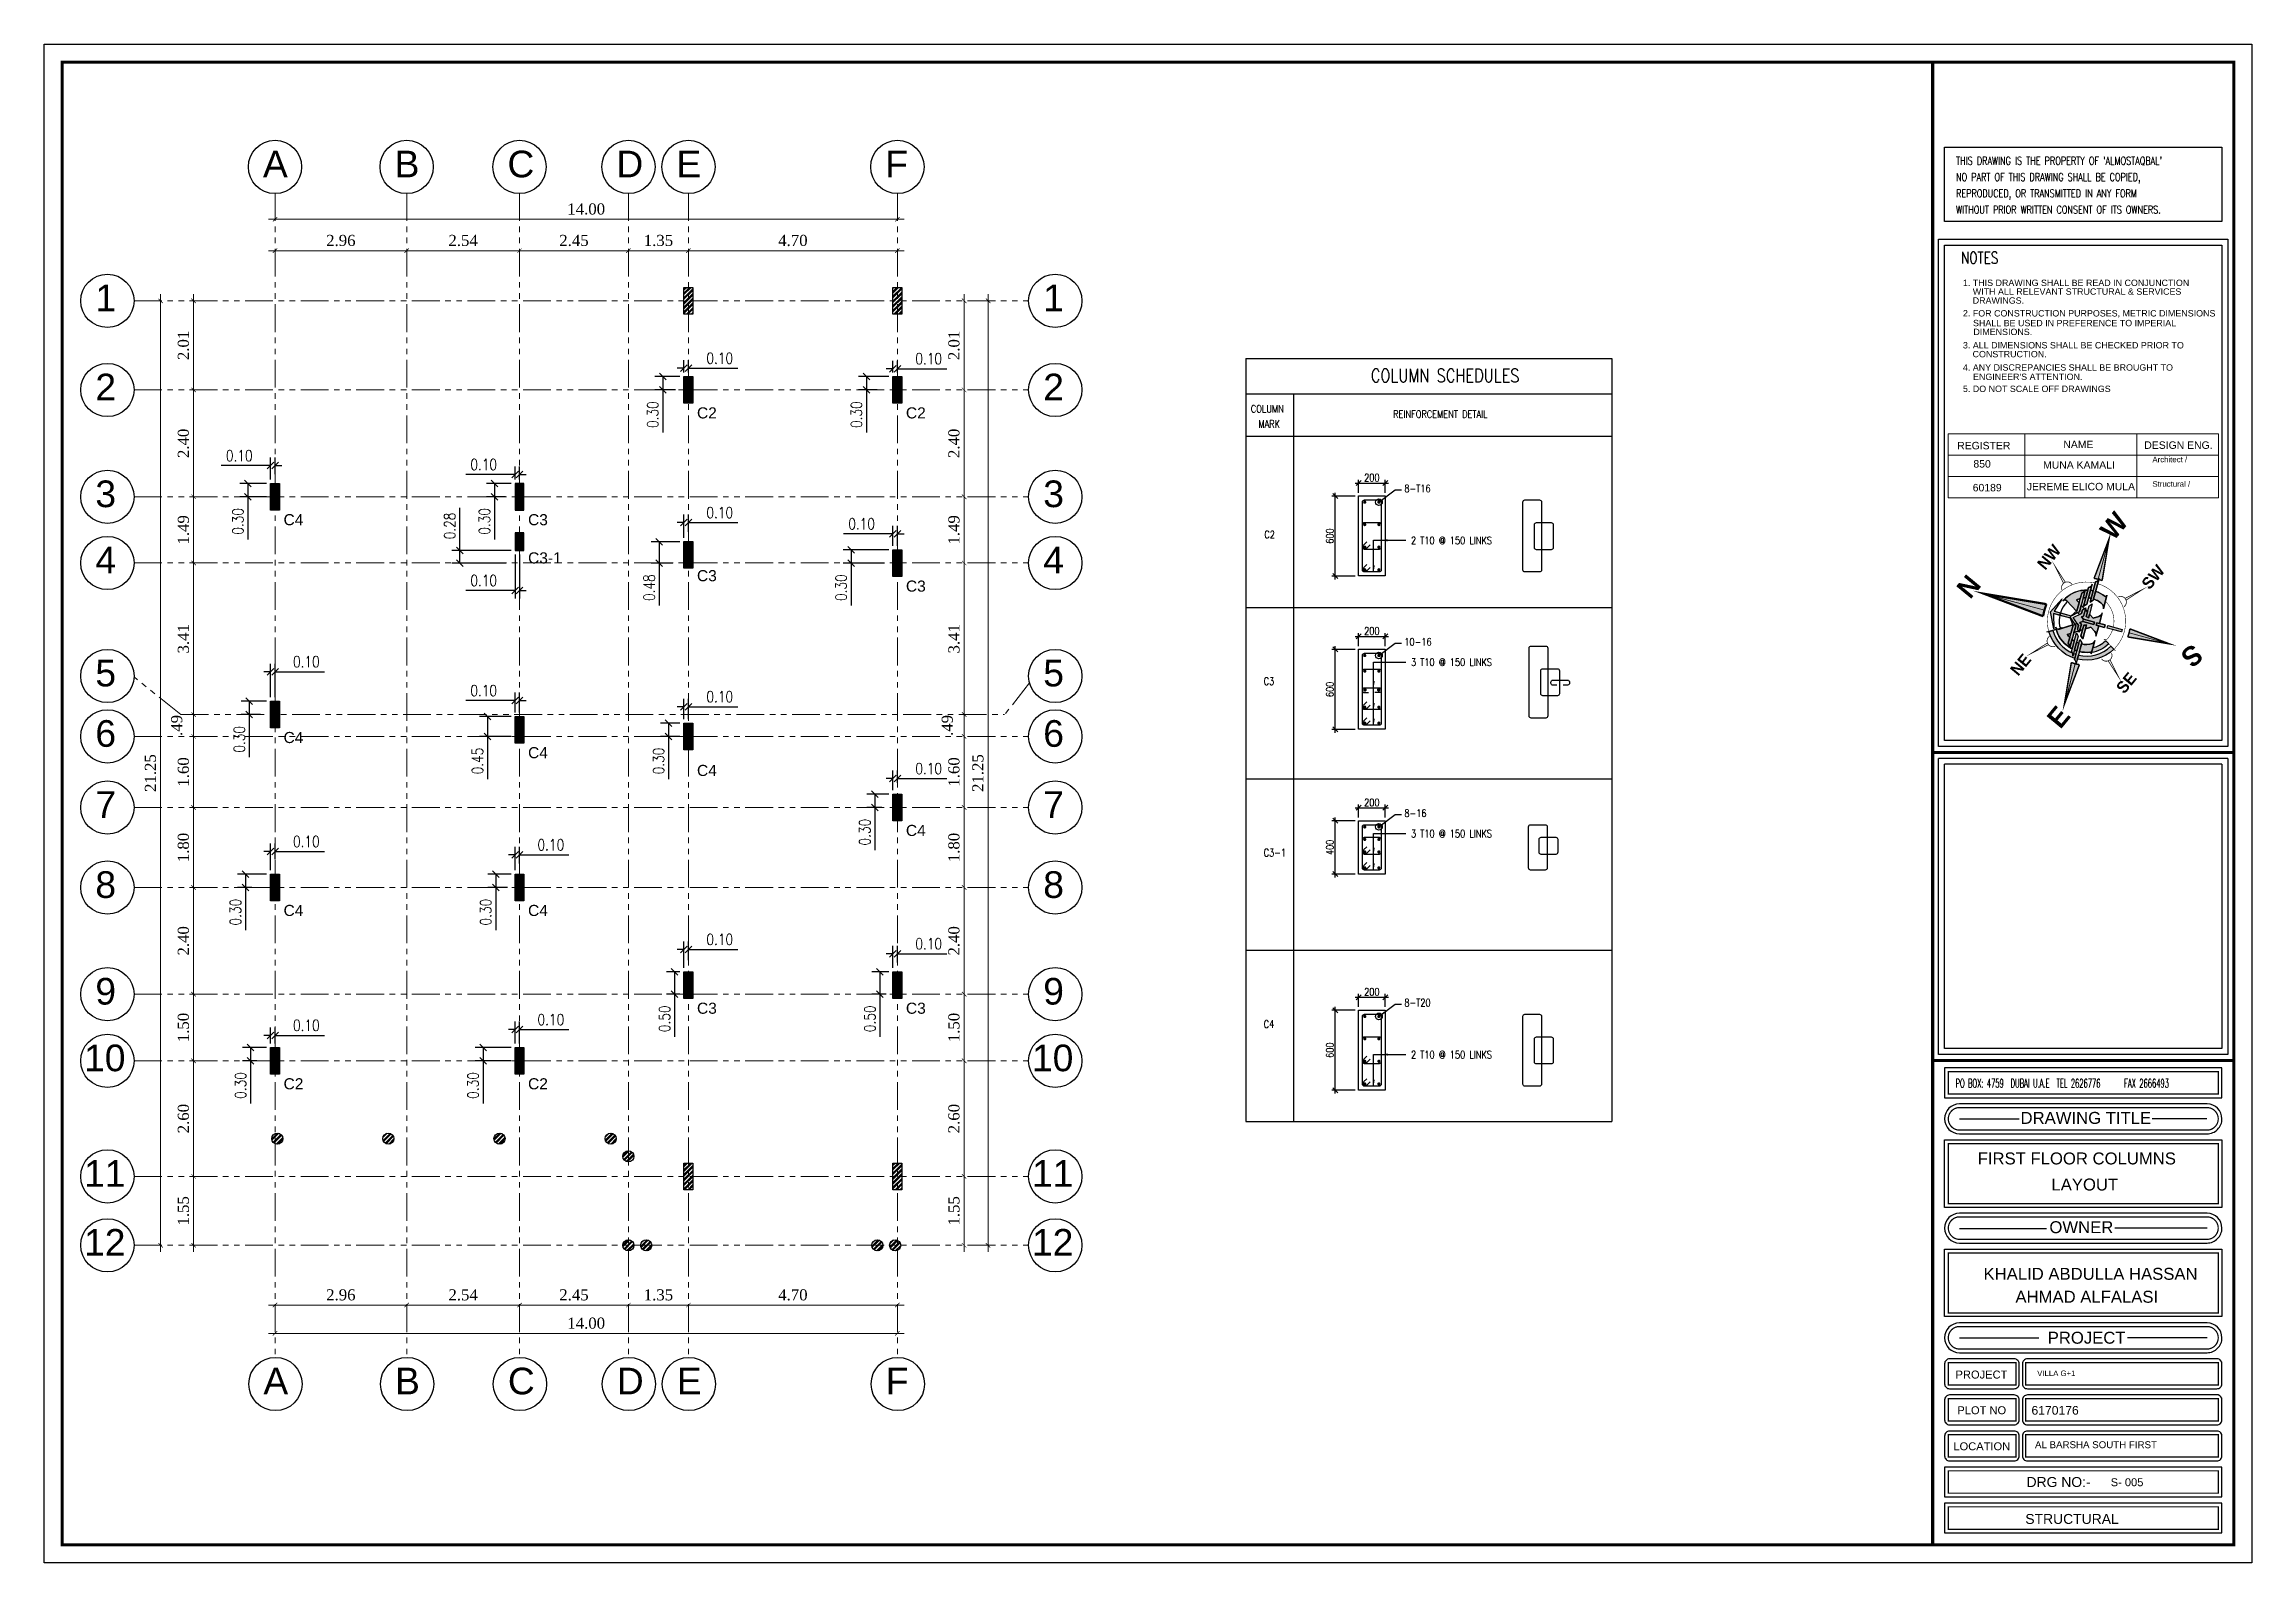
# Model space of a CAD drawing. Header units: metres. Extents: x 503482 to 1007323, y 2781056 to 5562345.
# Drawn here: x 503710.95 to 503760.61, y 2781078.7 to 2781112.87 of the extents above; entities that cross this region are included whole.
import ezdxf

# ---------------------------------------------------------------- set-up
doc = ezdxf.new("R2010")
doc.units = ezdxf.units.M
doc.header["$LTSCALE"] = 10
doc.header["$MEASUREMENT"] = 0
doc.header["$PDMODE"] = 3
doc.linetypes.add('PHANTOM2', pattern=[1.25, 0.625, -0.125, 0.125, -0.125, 0.125, -0.125])
doc.layers.get('0').update_dxf_attribs({"linetype": 'CONTINUOUS'})
doc.layers.get('DEFPOINTS').update_dxf_attribs({"linetype": 'CONTINUOUS'})
for name, color, linetype, lineweight in [('01_WALLS', 7, 'CONTINUOUS', 25), ('S-TIE BEAM', 3, 'CONTINUOUS', 25), ('TEXT', 254, 'CONTINUOUS', 13), ('TEXT 2', 2, 'CONTINUOUS', 25)]:
    doc.layers.add(name, color=color, linetype=linetype, lineweight=lineweight)
for name, color, linetype in [('1-TEXT', 3, 'CONTINUOUS'), ('3-REINFORCEMENT', 4, 'CONTINUOUS'), ('A-TEXT', 2, 'CONTINUOUS'), ('A-VIEW-LN', 1, 'CONTINUOUS'), ('G-DIM', 1, 'CONTINUOUS'), ('G-LEADER', 1, 'CONTINUOUS'), ('G-TEXT', 3, 'CONTINUOUS'), ('M.TITLE BLOCK', 7, 'CONTINUOUS'), ('S-COL', 6, 'CONTINUOUS'), ('S-COL HATCH', 161, 'CONTINUOUS'), ('S-COL-NAME', 4, 'CONTINUOUS'), ('S-REINFORCEMENT', 4, 'CONTINUOUS'), ('S-SECTIONS', 2, 'CONTINUOUS'), ('TABLE-BORD', 2, 'CONTINUOUS')]:
    doc.layers.add(name, color=color, linetype=linetype)
doc.styles.add('4', font='romab___.ttf')
doc.styles.add('ANWAR', font='arial.ttf')
doc.styles.add('AREAL', font='times.ttf')
doc.styles.add('ARIAL', font='arial.ttf')
doc.styles.add('MIC', font='romant.shx', dxfattribs={"width": 0.75})
doc.styles.add('ROMAN', font='romant.shx', dxfattribs={"height": 0.6})
doc.styles.add('ROMANS', font='ROMANS.SHX', dxfattribs={"width": 0.8, "height": 0.25})
doc.styles.add('SANSSERIFBOLD', font='sanss___.ttf', dxfattribs={"height": 18})
doc.dimstyles.new('ANWER', dxfattribs={"dimtxt": 0.25, "dimasz": 0.1, "dimexe": 0.1, "dimexo": 0.25, "dimgap": 0.1, "dimtad": 1, "dimzin": 7, "dimdsep": 46, "dimtxsty": 'AREAL', "dimblk": 'ARCHTICK', "dimcen": 0.125, "dimdle": 0.15, "dimse1": 1, "dimse2": 1, "dimclrd": 41, "dimclre": 8, "dimclrt": 112, "dimadec": 0, "dimazin": 0, "dimtfac": 1, "dimtmove": 2, "dimatfit": 3, "dimfxl": 1, "dimtolj": 1, "dimtzin": 0, "dimlwd": 0, "dimlwe": 5, "dimarcsym": 0})
doc.dimstyles.new('DIM-25', dxfattribs={"dimscale": 0.25, "dimtxt": 225, "dimasz": 150, "dimexe": 100, "dimexo": 100, "dimgap": 50, "dimtad": 1, "dimdec": 1, "dimzin": 9, "dimdsep": 46, "dimtxsty": 'ROMANS', "dimblk1": 'OBLIQUE', "dimblk2": 'OBLIQUE', "dimsah": 1, "dimcen": 100, "dimdle": 100, "dimclrd": 256, "dimclre": 256, "dimclrt": 3, "dimadec": 0, "dimazin": 0, "dimtfac": 1, "dimtdec": 1, "dimtofl": 0, "dimtmove": 2, "dimatfit": 3, "dimldrblk": 'OBLIQUE', "dimfxl": 1, "dimtolj": 1, "dimtzin": 0, "dimlwd": -1, "dimlwe": -1, "dimarcsym": 0})
doc.dimstyles.new('DOTBLANKED-25', dxfattribs={"dimscale": 0.25, "dimtxt": 225, "dimasz": 200, "dimexe": 100, "dimexo": 100, "dimgap": 50, "dimtad": 1, "dimdec": 0, "dimzin": 0, "dimdsep": 46, "dimtxsty": 'ROMANS', "dimblk1": 'DOTBLANK', "dimblk2": 'DOTBLANK', "dimsah": 1, "dimcen": 100, "dimdle": 100, "dimclrd": 256, "dimclre": 256, "dimclrt": 3, "dimadec": 0, "dimazin": 0, "dimtfac": 1, "dimtdec": 0, "dimtofl": 0, "dimtmove": 2, "dimatfit": 3, "dimldrblk": 'DOTBLANK', "dimfxl": 1, "dimtolj": 1, "dimtzin": 0, "dimlwd": -1, "dimlwe": -1, "dimarcsym": 0})
doc.dimstyles.new('LEADER-25', dxfattribs={"dimscale": 0.25, "dimtxt": 225, "dimasz": 200, "dimexe": 100, "dimexo": 100, "dimgap": 50, "dimtad": 1, "dimdec": 0, "dimzin": 0, "dimdsep": 46, "dimtxsty": 'ROMANS', "dimcen": 100, "dimdle": 100, "dimclrd": 256, "dimclre": 256, "dimclrt": 3, "dimadec": 0, "dimazin": 0, "dimtfac": 1, "dimtdec": 0, "dimtofl": 0, "dimtmove": 2, "dimatfit": 3, "dimfxl": 1, "dimtolj": 1, "dimtzin": 0, "dimlwd": -1, "dimlwe": -1, "dimarcsym": 0})
doc.dimstyles.new('ROMANS', dxfattribs={"dimtxt": 0.25, "dimasz": 0.15, "dimexe": 0.18, "dimexo": 0.09, "dimgap": 0.1, "dimtad": 1, "dimzin": 0, "dimdsep": 46, "dimtxsty": 'ROMANS', "dimblk": 'OBLIQUE', "dimcen": 0.09, "dimclrd": 1, "dimclre": 1, "dimclrt": 2, "dimadec": 0, "dimazin": 0, "dimtfac": 1, "dimtofl": 0, "dimtmove": 0, "dimatfit": 3, "dimldrblk": 'OBLIQUE', "dimfxl": 1, "dimtolj": 1, "dimtzin": 0, "dimarcsym": 0})
pattern_1 = [(45, (-503602.17283, -2781241.68732), (-0.053033008589, 0.053033008589), []), (45, (-503602.13747, -2781241.68732), (-0.053033008589, 0.053033008589), [])]

msp = doc.modelspace()

# ---------------------------------------------------------------- texts
at = {"layer": 'M.TITLE BLOCK', "color": 1, "style": 'MIC', "width": 0.75}
for s, p in [("THIS DRAWING IS THE PROPERTY OF 'ALMOSTAQBAL'", (503753.958, 2781110.158)), ("THIS DRAWING IS THE PROPERTY OF 'ALMOSTAQBAL'", (503753.958, 2781110.158)), ('NO PART OF THIS DRAWING SHALL BE COPIED,', (503753.958, 2781109.791)), ('NO PART OF THIS DRAWING SHALL BE COPIED,', (503753.958, 2781109.791)), ('REPRODUCED, OR TRANSMITTED IN ANY FORM', (503753.958, 2781109.424)), ('REPRODUCED, OR TRANSMITTED IN ANY FORM', (503753.958, 2781109.424)), ('WITHOUT PRIOR WRITTEN CONSENT OF ITS OWNERS.', (503753.958, 2781109.058)), ('WITHOUT PRIOR WRITTEN CONSENT OF ITS OWNERS.', (503753.958, 2781109.058))]:
    msp.add_text(s, height=0.1771, dxfattribs=at).set_placement(p)
at = {"layer": 'M.TITLE BLOCK', "color": 253, "linetype": 'Continuous', "ltscale": 24, "style": 'MIC', "width": 0.75}
msp.add_text('NOTES', height=0.2656, dxfattribs=at).set_placement((503754.066, 2781107.932))
msp.add_text('NOTES', height=0.2656, dxfattribs=at).set_placement((503754.066, 2781107.932))
at = {"layer": 'M.TITLE BLOCK', "color": 253, "linetype": 'Continuous', "ltscale": 24, "style": 'SANSSERIFBOLD'}
for s, height, p in [('1. THIS DRAWING SHALL BE READ IN CONJUNCTION', 0.14322, (503754.113, 2781107.429)), ('1. THIS DRAWING SHALL BE READ IN CONJUNCTION', 0.14322, (503754.113, 2781107.429)), ('WITH ALL RELEVANT STRUCTURAL & SERVICES', 0.14322, (503754.335, 2781107.232)), ('WITH ALL RELEVANT STRUCTURAL & SERVICES', 0.14322, (503754.335, 2781107.232)), ('DRAWINGS.', 0.1432, (503754.333, 2781107.031)), ('DRAWINGS.', 0.1432, (503754.333, 2781107.031)), ('2. FOR CONSTRUCTION PURPOSES, METRIC DIMENSIONS', 0.14322, (503754.113, 2781106.743)), ('2. FOR CONSTRUCTION PURPOSES, METRIC DIMENSIONS', 0.14322, (503754.113, 2781106.743)), ('SHALL BE USED IN PREFERENCE TO IMPERIAL ', 0.14322, (503754.34, 2781106.524)), ('SHALL BE USED IN PREFERENCE TO IMPERIAL ', 0.14322, (503754.34, 2781106.524)), ('3. ALL DIMENSIONS SHALL BE CHECKED PRIOR TO', 0.14322, (503754.113, 2781106.024)), ('3. ALL DIMENSIONS SHALL BE CHECKED PRIOR TO', 0.14322, (503754.113, 2781106.024)), ('DIMENSIONS.', 0.14322, (503754.349, 2781106.325)), ('DIMENSIONS.', 0.14322, (503754.349, 2781106.325)), ('4. ANY DISCREPANCIES SHALL BE BROUGHT TO', 0.14322, (503754.113, 2781105.524)), ('4. ANY DISCREPANCIES SHALL BE BROUGHT TO', 0.14322, (503754.113, 2781105.524)), ('CONSTRUCTION.', 0.14322, (503754.33, 2781105.825)), ('CONSTRUCTION.', 0.14322, (503754.33, 2781105.825)), ('5. DO NOT SCALE OFF DRAWINGS', 0.14322, (503754.113, 2781105.044)), ('5. DO NOT SCALE OFF DRAWINGS', 0.14322, (503754.113, 2781105.044)), ("ENGINEER'S ATTENTION.", 0.14322, (503754.34, 2781105.315))]:
    msp.add_text(s, height=height, dxfattribs=at).set_placement(p)
at = {"layer": 'M.TITLE BLOCK', "color": 1, "style": 'SANSSERIFBOLD'}
for s, height, p in [('DRAWING TITLE', 0.26853, (503755.409, 2781088.577)), ('DRAWING TITLE', 0.26853, (503755.409, 2781088.577)), ('FIRST FLOOR COLUMNS', 0.26853, (503754.445, 2781087.665, -2.345)), ('LAYOUT', 0.2685, (503756.104, 2781087.078, -2.345)), ('OWNER', 0.2685, (503756.058, 2781086.118)), ('OWNER', 0.2685, (503756.058, 2781086.118)), ('KHALID ABDULLA HASSAN', 0.26853, (503754.576, 2781085.069)), ('AHMAD ALFALASI', 0.26853, (503755.294, 2781084.553)), ('PROJECT', 0.2685, (503756.02, 2781083.631)), ('PROJECT', 0.2685, (503756.02, 2781083.631)), ('PROJECT', 0.179, (503753.946, 2781082.847)), ('PROJECT', 0.179, (503753.946, 2781082.847)), ('VILLA G+1', 0.1253, (503755.783, 2781082.902, -0.821)), (' PLOT NO ', 0.179, (503753.918, 2781082.044)), (' PLOT NO ', 0.179, (503753.918, 2781082.044)), ('LOCATION', 0.179, (503753.898, 2781081.233)), ('LOCATION', 0.179, (503753.898, 2781081.233)), ('DRG NO:-', 0.2238, (503755.544, 2781080.407)), ('DRG NO:-', 0.2238, (503755.544, 2781080.407)), ('S- 005', 0.179, (503757.436, 2781080.424, -1.173)), ('STRUCTURAL', 0.2238, (503755.516, 2781079.576))]:
    msp.add_text(s, height=height, dxfattribs=at).set_placement(p)
at = {"layer": 'M.TITLE BLOCK', "color": 1, "lineweight": 5, "style": 'SANSSERIFBOLD'}
for s, height, p in [('6170176', 0.1955, (503755.655, 2781082.034)), ('AL BARSHA SOUTH FIRST', 0.15642, (503755.734, 2781081.28))]:
    msp.add_text(s, height=height, dxfattribs=at).set_placement(p)
at = {"layer": 'S-COL-NAME', "style": 'ARIAL'}
for s, p in [('C2', (503725.635, 2781104.449)), ('C2', (503730.335, 2781104.449)), ('C4', (503716.335, 2781102.046)), ('C3', (503721.835, 2781102.046)), ('C3-1', (503721.835, 2781101.186)), ('C3', (503725.635, 2781100.786)), ('C3', (503730.335, 2781100.552)), ('C4', (503716.335, 2781097.145)), ('C4', (503721.835, 2781096.804)), ('C4', (503725.635, 2781096.404)), ('C4', (503730.335, 2781095.054)), ('C4', (503716.335, 2781093.254)), ('C4', (503721.835, 2781093.254)), ('C3', (503725.635, 2781091.054)), ('C3', (503730.335, 2781091.054)), ('C2', (503716.335, 2781089.354)), ('C2', (503721.835, 2781089.354))]:
    msp.add_text(s, height=0.25, dxfattribs=at).set_placement(p)

# ---------------------------------------------------------------- blocks, each defined once
blk = doc.blocks.new('A$C2A1342A5')
at = {"color": 1, "style": 'ROMAN'}
blk.add_text('PO BOX: 4759  DUBAI U.A.E  TEL 2626776   FAX 2666493', height=10, dxfattribs=at).set_placement((-1, 0))
blk = doc.blocks.new('FFFDSEW')
at = {"layer": 'TEXT', "color": 1}
for p, q in [((506281.889, 2818528.979), (506281.889, 2818526.264)), ((506286.624, 2818528.979), (506286.624, 2818526.264)), ((506278.658, 2818528.074), (506290.076, 2818528.074)), ((506278.658, 2818527.169), (506290.076, 2818527.169))]:
    blk.add_line(p, q, dxfattribs=at)
blk.add_lwpolyline([(506278.658, 2818528.979), (506290.076, 2818528.979), (506290.076, 2818526.264), (506278.658, 2818526.264)], close=True, dxfattribs=at)
at = {"layer": 'TEXT', "color": 160, "style": 'ARIAL'}
for s, height, p in [('REGISTER', 0.315, (506279.033, 2818528.319)), ('NAME', 0.315, (506283.518, 2818528.368)), ('DESIGN ENG.', 0.31496, (506286.938, 2818528.339)), ('850', 0.315, (506279.719, 2818527.547)), ('MUNA KAMALI', 0.31496, (506282.662, 2818527.502)), ('Architect /', 0.23622, (506287.28, 2818527.771)), ('60189', 0.315, (506279.69, 2818526.542)), ('JEREME ELICO MULA', 0.31496, (506281.974, 2818526.587)), ('Structural /', 0.23622, (506287.28, 2818526.737))]:
    blk.add_text(s, height=height, dxfattribs=at).set_placement(p)
blk = doc.blocks.new('hhjhj')
at = {"layer": '01_WALLS'}
h = blk.add_hatch(color=153, dxfattribs=at)
h.set_gradient(color1=(92, 145, 230), color2=(37, 105, 177), tint=1)
h.paths.add_polyline_path([(14567.7, 3871), (14567.7, 3864.5, -0.023761), (14570.3, 3864.5), (14570.3, 3871), (14584.9, 3866.7), (14569.2, 3874.6), (14554.1, 3867)])
h.paths.add_polyline_path([(14542.8, 3849.1, -0.262066), (14539, 3846.5), (14561.8, 3846.4), (14567.7, 3853), (14567.7, 3853.5), (14561.5, 3849.1)])
h.paths.add_polyline_path([(14552.4, 3841.2), (14555.2, 3843.8), (14535.7, 3843.8, -0.286116), (14531.5, 3841.2)])
h.paths.add_polyline_path([(14546.8, 3836), (14549.6, 3838.6), (14528.4, 3838.6, -0.286116), (14524.2, 3836)])
h.paths.add_polyline_path([(14565.4, 3836, -0.124615), (14564.5, 3838.6), (14553.4, 3838.6), (14550.7, 3836)])
h.paths.add_polyline_path([(14572, 3843.1, -0.101071), (14573.2, 3841.2), (14581.8, 3841.2), (14579, 3843.8), (14575.2, 3843.8), (14569, 3850.9), (14562.8, 3843.8), (14559, 3843.8), (14556.2, 3841.2), (14564.8, 3841.2, -0.102127), (14566.1, 3843.1), (14567.7, 3840.6), (14567.7, 3829.1), (14570.3, 3829.1), (14570.3, 3840.6)])
h.paths.add_polyline_path([(14573.6, 3838.6, -0.124615), (14572.6, 3836), (14587.3, 3836), (14584.6, 3838.6)])
h.paths.add_polyline_path([(14606.5, 3841.2, -0.286116), (14602.3, 3843.8), (14582.8, 3843.8), (14585.6, 3841.2)])
h.paths.add_polyline_path([(14613.8, 3836, -0.286116), (14609.6, 3838.6), (14588.4, 3838.6), (14591.2, 3836)])
h.paths.add_polyline_path([(14570.3, 3826.5), (14567.7, 3826.5), (14567.7, 3817.9), (14570.3, 3817.9)])
h.paths.add_polyline_path([(14567.7, 3800.3), (14570.3, 3800.3), (14570.3, 3809.4), (14570.3, 3815.2), (14567.7, 3815.2)])
h = blk.add_hatch(color=153, dxfattribs=at)
h.set_gradient(color1=(92, 145, 230), color2=(37, 105, 177), tint=1)
h.paths.add_polyline_path([(14567.7, 3871), (14567.7, 3864.5, -0.023761), (14570.3, 3864.5), (14570.3, 3871), (14584.9, 3866.7), (14569.2, 3874.6), (14554.1, 3867)])
h.paths.add_polyline_path([(14542.8, 3849.1, -0.262066), (14539, 3846.5), (14561.8, 3846.4), (14567.7, 3853), (14567.7, 3853.5), (14561.5, 3849.1)])
h.paths.add_polyline_path([(14552.4, 3841.2), (14555.2, 3843.8), (14535.7, 3843.8, -0.286116), (14531.5, 3841.2)])
h.paths.add_polyline_path([(14546.8, 3836), (14549.6, 3838.6), (14528.4, 3838.6, -0.286116), (14524.2, 3836)])
h.paths.add_polyline_path([(14565.4, 3836, -0.124615), (14564.5, 3838.6), (14553.4, 3838.6), (14550.7, 3836)])
h.paths.add_polyline_path([(14572, 3843.1, -0.101071), (14573.2, 3841.2), (14581.8, 3841.2), (14579, 3843.8), (14575.2, 3843.8), (14569, 3850.9), (14562.8, 3843.8), (14559, 3843.8), (14556.2, 3841.2), (14564.8, 3841.2, -0.102127), (14566.1, 3843.1), (14567.7, 3840.6), (14567.7, 3829.1), (14570.3, 3829.1), (14570.3, 3840.6)])
h.paths.add_polyline_path([(14573.6, 3838.6, -0.124615), (14572.6, 3836), (14587.3, 3836), (14584.6, 3838.6)])
h.paths.add_polyline_path([(14606.5, 3841.2, -0.286116), (14602.3, 3843.8), (14582.8, 3843.8), (14585.6, 3841.2)])
h.paths.add_polyline_path([(14613.8, 3836, -0.286116), (14609.6, 3838.6), (14588.4, 3838.6), (14591.2, 3836)])
h.paths.add_polyline_path([(14570.3, 3826.5), (14567.7, 3826.5), (14567.7, 3817.9), (14570.3, 3817.9)])
h.paths.add_polyline_path([(14567.7, 3800.3), (14570.3, 3800.3), (14570.3, 3809.4), (14570.3, 3815.2), (14567.7, 3815.2)])
h = blk.add_hatch(color=51, dxfattribs=at)
h.set_gradient(color1=(244, 242, 128), color2=(233, 230, 63), tint=1)
h.paths.add_polyline_path([(14587, 3852.2, -0.041979), (14589.3, 3849.1), (14595.2, 3849.1, 0.259096), (14599, 3846.5, 0.204681), (14582.8, 3865.5, -0.442697), (14583.9, 3861.5), (14576, 3849.4), (14576.5, 3849.1), (14585.1, 3849.1)])
h.paths.add_polyline_path([(14599.7, 3843.8, 0.021326), (14599, 3846.4), (14590.6, 3846.4, -0.030454), (14591.6, 3843.8)])
h.paths.add_polyline_path([(14600.4, 3838.6, 0.020699), (14600.1, 3841.2), (14592.2, 3841.2, -0.02878), (14592.5, 3838.6)])
h.paths.add_polyline_path([(14600.4, 3836), (14592.5, 3836, -0.122048), (14589.3, 3825.4, -0.198912), (14585.6, 3823.9), (14599.8, 3823.9, -0.577302), (14598.4, 3825.9, 0.08143)])
h.paths.add_polyline_path([(14581.2, 3823.9, -0.256233), (14576.8, 3826.3), (14573.7, 3831.2), (14576.7, 3836), (14572.6, 3836, 0.124615), (14573.6, 3838.6), (14578.4, 3838.6), (14580, 3841.2), (14573.2, 3841.2, 0.101071), (14572, 3843.1), (14570.3, 3840.6), (14570.3, 3829.1), (14567.7, 3829.1), (14567.7, 3840.6), (14566.1, 3843.1, 0.102127), (14564.8, 3841.2), (14558, 3841.2), (14559.6, 3838.6), (14564.5, 3838.6, 0.124615), (14565.4, 3836), (14561.3, 3836), (14564.3, 3831.2), (14561.2, 3826.3, -0.256233), (14556.8, 3823.9), (14567.7, 3823.9), (14567.7, 3826.5), (14570.3, 3826.5), (14570.3, 3823.9)])
h.paths.add_polyline_path([(14576.2, 3846.4), (14575, 3847.8), (14573.6, 3845.6), (14575.2, 3843.8), (14579, 3843.8), (14580.7, 3842.2), (14583.4, 3846.4)])
h.paths.add_polyline_path([(14551, 3852.2), (14553, 3849.1), (14561.5, 3849.1), (14562, 3849.4), (14554.3, 3861.6, -0.449697), (14555.4, 3865.3, 0.211021), (14539, 3846.5, 0.262066), (14542.8, 3849.1), (14548.7, 3849.1, -0.041897)])
h.paths.add_polyline_path([(14546.4, 3843.8, -0.030549), (14547.4, 3846.5), (14539, 3846.5, 0.022049), (14538.3, 3843.8)])
h.paths.add_polyline_path([(14537.8, 3841.2, 0.021253), (14537.6, 3838.6), (14545.5, 3838.6, -0.02874), (14545.8, 3841.2)])
h.paths.add_polyline_path([(14545.5, 3836), (14537.6, 3836, 0.085165), (14539.8, 3825.7, -0.447729), (14538.4, 3823.9), (14552.4, 3823.9, -0.198912), (14548.7, 3825.4, -0.121853)])
h.paths.add_polyline_path([(14554.6, 3846.4), (14557.3, 3842.2), (14559, 3843.8), (14562.8, 3843.8), (14564.4, 3845.7), (14563, 3847.9), (14561.8, 3846.4)])
h = blk.add_hatch(color=153, dxfattribs=at)
h.set_gradient(color1=(92, 145, 230), color2=(37, 105, 177), tint=1)
h.paths.add_polyline_path([(14576.5, 3849.1), (14576, 3849.4), (14570.3, 3853.5), (14570.3, 3864.5, 0.023761), (14567.7, 3864.5), (14567.7, 3853), (14569, 3854.5), (14576.2, 3846.4), (14583.4, 3846.4), (14599, 3846.4, 0.000195), (14599, 3846.5, -0.259096), (14595.2, 3849.1), (14589.3, 3849.1)])
h = blk.add_hatch(color=153, dxfattribs=at)
h.set_gradient(color1=(92, 145, 230), color2=(37, 105, 177), tint=1)
h.paths.add_polyline_path([(14576.5, 3849.1), (14576, 3849.4), (14570.3, 3853.5), (14570.3, 3864.5, 0.023761), (14567.7, 3864.5), (14567.7, 3853), (14569, 3854.5), (14576.2, 3846.4), (14583.4, 3846.4), (14599, 3846.4, 0.000195), (14599, 3846.5, -0.259096), (14595.2, 3849.1), (14589.3, 3849.1)])
h = blk.add_hatch(color=153, dxfattribs=at)
h.set_gradient(color1=(92, 145, 230), color2=(37, 105, 177), tint=1)
h.paths.add_polyline_path([(14603.7, 3842.1, 0.158286), (14606.5, 3841.2), (14603.9, 3841.2, -0.018728), (14604.1, 3838.6), (14608.3, 3838.6, 0.254419), (14589, 3870.8), (14586.9, 3867.2, -0.226556)])
h.paths.add_polyline_path([(14586.9, 3806.7), (14589, 3803.1, 0.258202), (14608.3, 3836), (14604.1, 3836, -0.257526)])
h.paths.add_polyline_path([(14598.2, 3823.9), (14593.3, 3823.9, -0.119249), (14583, 3813.2), (14585.2, 3809.4, 0.155133)])
at = {"layer": '01_WALLS', "color": 2}
blk.add_line((14570.3, 3840.6), (14567.7, 3840.6), dxfattribs=at)
at = {"layer": '01_WALLS', "color": 253, "const_width": 0.5}
for points in [[(14590.3, 3873, -0.395207), (14587.1, 3872.1, 0.387736), (14535.7, 3858.2, 0.132388), (14529.5, 3838.6), (14537.6, 3838.6, -0.021253), (14537.8, 3841.2), (14531.5, 3841.2, 0.286116), (14535.7, 3843.8), (14538.3, 3843.8, -0.234593), (14555.4, 3865.4, 0.455538), (14554.3, 3861.6), (14554.8, 3860.8, -0.03708), (14558.4, 3862.4, -0.087276), (14567.7, 3864.5), (14567.7, 3871), (14554.1, 3867), (14569.2, 3874.6), (14584.9, 3866.7), (14570.3, 3871), (14570.3, 3864.5, -0.095661), (14580.5, 3862.1, -0.429692), (14581.6, 3858.3), (14584.3, 3862.9, 0.297133), (14582.7, 3865.5, -0.0213), (14585.1, 3864.2)], [(14547.3, 3819.9, -0.045891), (14544.5, 3823.9), (14538.4, 3823.9, 0.447729), (14539.8, 3825.7, -0.085165), (14537.6, 3836), (14529.5, 3836, 0.262554), (14549.4, 3802.7, 0.253777), (14587.1, 3801.9, -0.396007), (14590.3, 3801), (14581.7, 3815.4, -0.340554), (14581.3, 3812.4, -0.105876), (14570.3, 3809.4), (14570.3, 3800.3), (14567.7, 3800.3), (14567.7, 3809.4, -0.220839)]]:
    blk.add_lwpolyline(points, format="xyb", close=True, dxfattribs=at)
at = {"layer": '01_WALLS', "color": 144}
for points in [[(14584.9, 3866.7), (14569.2, 3874.6), (14554.1, 3867), (14567.7, 3871), (14567.7, 3853.5), (14561.5, 3849.1), (14542.8, 3849.1, -0.262066), (14539, 3846.5), (14561.8, 3846.4), (14569, 3854.5), (14576.2, 3846.4), (14599.5, 3846.4, -0.286116), (14595.2, 3849.1), (14576.5, 3849.1), (14570.3, 3853.5), (14570.3, 3871), (14584.9, 3866.7)], [(14584.9, 3866.7), (14569.2, 3874.6), (14554.1, 3867), (14567.7, 3871), (14567.7, 3853.5), (14561.5, 3849.1), (14542.8, 3849.1, -0.262066), (14539, 3846.5), (14561.8, 3846.4), (14569, 3854.5), (14576.2, 3846.4), (14599.5, 3846.4, -0.286116), (14595.2, 3849.1), (14576.5, 3849.1), (14570.3, 3853.5), (14570.3, 3871), (14584.9, 3866.7)], [(14549.6, 3838.6), (14546.8, 3836), (14524.2, 3836, 0.286116), (14528.4, 3838.6, 1.604486), (14528.4, 3838.6), (14549.6, 3838.6)], [(14549.6, 3838.6), (14546.8, 3836), (14524.2, 3836, 0.286116), (14528.4, 3838.6, 1.604486), (14528.4, 3838.6), (14549.6, 3838.6)], [(14535.7, 3843.8), (14555.2, 3843.8), (14552.4, 3841.2), (14531.5, 3841.2, 0.286116), (14535.7, 3843.8, -0.286116)], [(14535.7, 3843.8), (14555.2, 3843.8), (14552.4, 3841.2), (14531.5, 3841.2, 0.286116), (14535.7, 3843.8, -0.286116)], [(14564.5, 3838.6), (14553.4, 3838.6), (14550.7, 3836), (14565.4, 3836, -0.124615), (14564.5, 3838.6, 1.780028)], [(14564.5, 3838.6), (14553.4, 3838.6), (14550.7, 3836), (14565.4, 3836, -0.124615), (14564.5, 3838.6, 1.780028)], [(14581.8, 3841.2), (14579, 3843.8), (14575.2, 3843.8), (14569, 3850.9), (14562.8, 3843.8), (14559, 3843.8), (14556.2, 3841.2), (14564.8, 3841.2, -0.102127), (14566.1, 3843.1), (14567.7, 3840.6), (14567.7, 3829.1), (14570.3, 3829.1), (14570.3, 3840.6), (14572, 3843.1, -0.101071), (14573.2, 3841.2), (14581.8, 3841.2)], [(14581.8, 3841.2), (14579, 3843.8), (14575.2, 3843.8), (14569, 3850.9), (14562.8, 3843.8), (14559, 3843.8), (14556.2, 3841.2), (14564.8, 3841.2, -0.102127), (14566.1, 3843.1), (14567.7, 3840.6), (14567.7, 3829.1), (14570.3, 3829.1), (14570.3, 3840.6), (14572, 3843.1, -0.101071), (14573.2, 3841.2), (14581.8, 3841.2)], [(14573.6, 3838.6), (14584.6, 3838.6), (14587.3, 3836), (14572.6, 3836, 0.124615), (14573.6, 3838.6, -1.780028)], [(14573.6, 3838.6), (14584.6, 3838.6), (14587.3, 3836), (14572.6, 3836, 0.124615), (14573.6, 3838.6, -1.780028)], [(14602.3, 3843.8), (14582.8, 3843.8), (14585.6, 3841.2), (14606.5, 3841.2, -0.286116), (14602.3, 3843.8, 0.286116)], [(14602.3, 3843.8), (14582.8, 3843.8), (14585.6, 3841.2), (14606.5, 3841.2, -0.286116), (14602.3, 3843.8, 0.286116)], [(14588.4, 3838.6), (14591.2, 3836), (14613.8, 3836, -0.286116), (14609.6, 3838.6, -1.604486), (14609.6, 3838.6), (14588.4, 3838.6)], [(14588.4, 3838.6), (14591.2, 3836), (14613.8, 3836, -0.286116), (14609.6, 3838.6, -1.604486), (14609.6, 3838.6), (14588.4, 3838.6)]]:
    blk.add_lwpolyline(points, format="xyb", dxfattribs=at)
at = {"layer": '01_WALLS', "color": 2}
for points in [[(14569.2, 3874.6), (14554.1, 3867), (14567.7, 3871), (14567.7, 3864.5, -0.023761), (14570.3, 3864.5), (14570.3, 3871), (14584.9, 3866.7)], [(14554.3, 3861.6, -0.449697), (14555.4, 3865.3, 0.211021), (14539, 3846.5, 0.262066), (14542.8, 3849.1), (14548.7, 3849.1, -0.041897), (14551, 3852.2), (14553, 3849.1), (14561.5, 3849.1), (14562, 3849.4)], [(14569, 3854.5), (14576.2, 3846.4), (14599, 3846.4, 0.000195), (14599, 3846.5, -0.259096), (14595.2, 3849.1), (14576.5, 3849.1), (14570.3, 3853.5), (14570.3, 3864.5, 0.023761), (14567.7, 3864.5), (14567.7, 3853.5), (14561.5, 3849.1), (14542.8, 3849.1, -0.262066), (14539, 3846.5), (14561.8, 3846.4)], [(14595.2, 3849.1), (14589.3, 3849.1), (14576.5, 3849.1), (14576, 3849.4), (14570.3, 3853.5), (14570.3, 3864.5, 0.023761), (14567.7, 3864.5), (14567.7, 3853.5), (14561.5, 3849.1), (14553, 3849.1), (14542.8, 3849.1, -0.262066), (14539, 3846.5), (14547.4, 3846.5), (14561.8, 3846.4), (14563, 3847.9), (14569, 3854.5), (14576.2, 3846.4), (14583.4, 3846.4), (14599, 3846.4, 0.000195), (14599, 3846.5, -0.259096)], [(14569, 3854.5), (14576.2, 3846.4), (14599, 3846.4, 0.000195), (14599, 3846.5, -0.259096), (14595.2, 3849.1), (14576.5, 3849.1), (14570.3, 3853.5), (14570.3, 3864.5, 0.023761), (14567.7, 3864.5), (14567.7, 3853.5), (14561.5, 3849.1), (14542.8, 3849.1, -0.262066), (14539, 3846.5), (14561.8, 3846.4)], [(14595.2, 3849.1), (14589.3, 3849.1), (14576.5, 3849.1), (14576, 3849.4), (14570.3, 3853.5), (14570.3, 3864.5, 0.023761), (14567.7, 3864.5), (14567.7, 3853.5), (14561.5, 3849.1), (14553, 3849.1), (14542.8, 3849.1, -0.262066), (14539, 3846.5), (14547.4, 3846.5), (14561.8, 3846.4), (14563, 3847.9), (14569, 3854.5), (14576.2, 3846.4), (14583.4, 3846.4), (14599, 3846.4, 0.000195), (14599, 3846.5, -0.259096)], [(14582.8, 3865.5, -0.447266), (14583.8, 3861.4), (14576, 3849.4), (14576.5, 3849.1), (14585.1, 3849.1), (14587, 3852.2, -0.041979), (14589.3, 3849.1), (14595.2, 3849.1, 0.259096), (14599, 3846.5, 0.204681)], [(14589, 3870.8), (14586.9, 3867.2, -0.226556), (14603.7, 3842.1, 0.158286), (14606.5, 3841.2), (14603.9, 3841.2, -0.018728), (14604.1, 3838.6), (14608.3, 3838.6, 0.254419)], [(14549.6, 3838.6), (14528.4, 3838.6, -0.286116), (14524.2, 3836), (14546.8, 3836)], [(14549.6, 3838.6), (14528.4, 3838.6, -0.286116), (14524.2, 3836), (14546.8, 3836)], [(14555.2, 3843.8), (14535.7, 3843.8, -0.286116), (14531.5, 3841.2), (14552.4, 3841.2)], [(14555.2, 3843.8), (14535.7, 3843.8, -0.286116), (14531.5, 3841.2), (14552.4, 3841.2)], [(14545.8, 3841.2), (14537.8, 3841.2, 0.021253), (14537.6, 3838.6), (14545.5, 3838.6, -0.02874)], [(14545.5, 3836), (14537.6, 3836, 0.085165), (14539.8, 3825.7, -0.447729), (14538.4, 3823.9), (14552.4, 3823.9, -0.198912), (14548.7, 3825.4, -0.121853)], [(14547.4, 3846.5), (14539, 3846.5, 0.022049), (14538.3, 3843.8), (14546.4, 3843.8, -0.030549)], [(14564.5, 3838.6), (14553.4, 3838.6), (14550.7, 3836), (14565.4, 3836, -0.124615)], [(14564.5, 3838.6), (14553.4, 3838.6), (14550.7, 3836), (14565.4, 3836, -0.124615)], [(14569, 3850.9), (14562.8, 3843.8), (14559, 3843.8), (14556.2, 3841.2), (14564.8, 3841.2, -0.102127), (14566.1, 3843.1), (14567.7, 3840.6), (14567.7, 3829.1), (14570.3, 3829.1), (14570.3, 3840.6), (14572, 3843.1, -0.101071), (14573.2, 3841.2), (14581.8, 3841.2), (14579, 3843.8), (14575.2, 3843.8)], [(14569, 3850.9), (14562.8, 3843.8), (14559, 3843.8), (14556.2, 3841.2), (14564.8, 3841.2, -0.102127), (14566.1, 3843.1), (14567.7, 3840.6), (14567.7, 3829.1), (14570.3, 3829.1), (14570.3, 3840.6), (14572, 3843.1, -0.101071), (14573.2, 3841.2), (14581.8, 3841.2), (14579, 3843.8), (14575.2, 3843.8)], [(14576.8, 3826.3), (14573.7, 3831.2), (14576.7, 3836), (14572.6, 3836, 0.124615), (14573.6, 3838.6), (14578.4, 3838.6), (14580, 3841.2), (14573.2, 3841.2, 0.101071), (14572, 3843.1), (14570.3, 3840.6), (14570.3, 3829.1), (14567.7, 3829.1), (14567.7, 3840.6), (14566.1, 3843.1, 0.102127), (14564.8, 3841.2), (14558, 3841.2), (14559.6, 3838.6), (14564.5, 3838.6, 0.124615), (14565.4, 3836), (14561.3, 3836), (14564.3, 3831.2), (14561.2, 3826.3, -0.256233), (14556.8, 3823.9), (14567.7, 3823.9), (14567.7, 3826.5), (14570.3, 3826.5), (14570.3, 3823.9), (14581.2, 3823.9, -0.256233)], [(14584.6, 3838.6), (14573.6, 3838.6, -0.124615), (14572.6, 3836), (14587.3, 3836)], [(14584.6, 3838.6), (14573.6, 3838.6, -0.124615), (14572.6, 3836), (14587.3, 3836)], [(14602.3, 3843.8), (14582.8, 3843.8), (14585.6, 3841.2), (14606.5, 3841.2, -0.286116)], [(14602.3, 3843.8), (14582.8, 3843.8), (14585.6, 3841.2), (14606.5, 3841.2, -0.286116)], [(14600.4, 3836), (14592.5, 3836, -0.122048), (14589.3, 3825.4, -0.198912), (14585.6, 3823.9), (14599.6, 3823.9, -0.473477), (14598.3, 3825.7, 0.083144)], [(14608.3, 3836), (14604.1, 3836, -0.257526), (14586.9, 3806.7), (14589, 3803.1, 0.258202)], [(14609.6, 3838.6), (14588.4, 3838.6), (14591.2, 3836), (14613.8, 3836, -0.286116)], [(14609.6, 3838.6), (14588.4, 3838.6), (14591.2, 3836), (14613.8, 3836, -0.286116)], [(14599, 3846.4), (14590.6, 3846.4, -0.030454), (14591.6, 3843.8), (14599.7, 3843.8, 0.021326)], [(14600.1, 3841.2), (14592.2, 3841.2, -0.02878), (14592.5, 3838.6), (14600.4, 3838.6, 0.020699)], [(14598.2, 3823.9), (14593.3, 3823.9, -0.119249), (14583, 3813.2), (14585.2, 3809.4, 0.155133)]]:
    blk.add_lwpolyline(points, format="xyb", close=True, dxfattribs=at)
at = {"layer": '01_WALLS', "color": 4}
for points in [[(14538.3, 3843.8, -0.23416), (14555.4, 3865.3, 0.449697), (14554.3, 3861.6), (14562, 3849.4)], [(14553, 3849.1), (14551, 3852.2, 0.041897), (14548.7, 3849.1)], [(14576, 3849.4), (14583.9, 3861.5, 0.442697), (14582.8, 3865.5)], [(14582.8, 3865.5, -0.204681), (14599, 3846.5, -0.204681)], [(14589.3, 3849.1, 0.041979), (14587, 3852.2), (14585.1, 3849.1)], [(14589, 3870.8), (14586.9, 3867.2, -0.226556), (14603.7, 3842.1, -0.226556)], [(14608.3, 3838.6, 0.254419), (14589, 3870.8)], [(14537.6, 3838.6, -0.021253), (14537.8, 3841.2)], [(14545.5, 3836, 0.121853), (14548.7, 3825.4, 0.198912), (14552.4, 3823.9), (14538.4, 3823.9, 0.447729), (14539.8, 3825.7, -0.085165), (14537.6, 3836)], [(14545.8, 3841.2, 0.02874), (14545.5, 3838.6, 0.02874)], [(14547.4, 3846.5, 0.030549), (14546.4, 3843.8, 0.030549)], [(14576.7, 3836), (14573.7, 3831.2), (14576.8, 3826.3, 0.256233), (14581.2, 3823.9), (14570.3, 3823.9), (14570.3, 3826.5), (14567.7, 3826.5), (14567.7, 3823.9), (14556.8, 3823.9, 0.256233), (14561.2, 3826.3), (14564.3, 3831.2), (14561.3, 3836)], [(14600.4, 3836, -0.083144), (14598.3, 3825.7, 0.473477), (14599.6, 3823.9), (14585.6, 3823.9, 0.198912), (14589.3, 3825.4, 0.122048), (14592.5, 3836)], [(14604.1, 3836, -0.257526), (14586.9, 3806.7), (14589, 3803.1, 0.258202), (14608.3, 3836)], [(14591.6, 3843.8, 0.030454), (14590.6, 3846.4)], [(14592.5, 3838.6, 0.02878), (14592.2, 3841.2)], [(14599, 3846.4, -0.021326), (14599.7, 3843.8)], [(14600.1, 3841.2, -0.020699), (14600.4, 3838.6, -0.020699)], [(14603.9, 3841.2, -0.018728), (14604.1, 3838.6, -0.018728)], [(14598.2, 3823.9), (14593.3, 3823.9, -0.119249), (14583, 3813.2), (14585.2, 3809.4, 0.155133), (14598.2, 3823.9, 1.018988)]]:
    blk.add_lwpolyline(points, format="xyb", dxfattribs=at)
at = {"layer": '01_WALLS', "color": 5}
blk.add_lwpolyline([(14554.8, 3860.8, -0.03708), (14558.4, 3862.4, -0.209155), (14580.5, 3862.1, -0.433515), (14581.6, 3858.3), (14584.3, 3862.9)], format="xyb", dxfattribs=at)
blk.add_lwpolyline([(14585.1, 3864.2), (14590.3, 3873)], dxfattribs=at)
at = {"layer": '01_WALLS', "color": 2}
for points in [[(14564.4, 3845.7), (14563, 3847.9), (14561.8, 3846.4), (14554.6, 3846.4), (14557.3, 3842.2), (14559, 3843.8), (14562.8, 3843.8)], [(14583.4, 3846.4), (14576.2, 3846.4), (14575, 3847.8), (14573.6, 3845.6), (14575.2, 3843.8), (14579, 3843.8), (14580.7, 3842.2)], [(14570.3, 3826.5), (14567.7, 3826.5), (14567.7, 3817.9), (14570.3, 3817.9)], [(14570.3, 3815.2), (14567.7, 3815.2), (14567.7, 3800.3), (14570.3, 3800.3), (14570.3, 3809.4)]]:
    blk.add_lwpolyline(points, close=True, dxfattribs=at)
at = {"layer": '01_WALLS', "color": 4}
for points in [[(14557.3, 3842.2), (14554.6, 3846.4)], [(14559.6, 3838.6), (14558, 3841.2)], [(14563, 3847.9), (14564.4, 3845.7)], [(14566.1, 3843.1), (14567.7, 3840.6), (14567.7, 3829.1), (14570.3, 3829.1), (14570.3, 3840.6), (14572, 3843.1)], [(14573.6, 3845.6), (14575, 3847.8)], [(14580, 3841.2), (14578.4, 3838.6)], [(14583.4, 3846.4), (14580.7, 3842.2)]]:
    blk.add_lwpolyline(points, dxfattribs=at)
at = {"layer": '01_WALLS', "color": 144}
for points in [[(14567.7, 3826.5), (14570.3, 3826.5), (14570.3, 3817.9), (14567.7, 3817.9)], [(14567.7, 3800.3), (14570.3, 3800.3), (14570.3, 3815.2), (14567.7, 3815.2)]]:
    blk.add_lwpolyline(points, close=True, dxfattribs=at)
blk = doc.blocks.new('YRTY')
at = {"layer": '01_WALLS', "lineweight": 5}
h = blk.add_hatch(color=153, dxfattribs=at)
h.set_gradient(color1=(92, 145, 230), color2=(37, 105, 177), tint=1)
h.paths.add_polyline_path([(503232.342, 2781312.337, 0.023837), (503232.259, 2781312.333), (503232.344, 2781313.158)])
h = blk.add_hatch(color=51, dxfattribs=at)
h.set_gradient(color1=(244, 242, 128), color2=(233, 230, 63), tint=1)
h.paths.add_polyline_path([(503232.344, 2781313.158), (503232.424, 2781312.333, 0.023837), (503232.342, 2781312.337)])
h = blk.add_hatch(color=153, dxfattribs=at)
h.set_gradient(color1=(92, 145, 230), color2=(37, 105, 177), tint=1)
h.paths.add_polyline_path([(503231.713, 2781311.711, -0.023837), (503231.716, 2781311.766), (503231.165, 2781311.712)])
h = blk.add_hatch(color=51, dxfattribs=at)
h.set_gradient(color1=(244, 242, 128), color2=(233, 230, 63), tint=1)
h.paths.add_polyline_path([(503231.165, 2781311.712), (503231.715, 2781311.656, -0.023837), (503231.713, 2781311.711)])
h = blk.add_hatch(color=51, dxfattribs=at)
h.set_gradient(color1=(244, 242, 128), color2=(233, 230, 63), tint=1)
h.paths.add_polyline_path([(503233.515, 2781311.707), (503232.965, 2781311.653, 0.023837), (503232.968, 2781311.708)])
h = blk.add_hatch(color=153, dxfattribs=at)
h.set_gradient(color1=(92, 145, 230), color2=(37, 105, 177), tint=1)
h.paths.add_polyline_path([(503232.968, 2781311.708, 0.023837), (503232.966, 2781311.763), (503233.515, 2781311.707)])
h = blk.add_hatch(color=153, dxfattribs=at)
h.set_gradient(color1=(92, 145, 230), color2=(37, 105, 177), tint=1)
h.paths.add_polyline_path([(503232.339, 2781311.082, -0.023837), (503232.284, 2781311.084), (503232.338, 2781310.534)])
h = blk.add_hatch(color=51, dxfattribs=at)
h.set_gradient(color1=(244, 242, 128), color2=(233, 230, 63), tint=1)
h.paths.add_polyline_path([(503232.338, 2781310.534), (503232.394, 2781311.084, -0.023837), (503232.339, 2781311.082)])
at = {"layer": '01_WALLS', "color": 4, "lineweight": 5}
for points, const_width in [([(503232.252, 2781312.333), (503232.344, 2781313.236), (503232.432, 2781312.332, 0.05229), (503232.252, 2781312.333, -3.611598)], 0.0317), ([(503231.997, 2781312.171, -0.03149), (503231.997, 2781312.171, 0.893249), (503231.881, 2781312.055, 0.991143)], 0.0106), ([(503232.687, 2781312.169, 0.03149), (503232.687, 2781312.169, -0.893249), (503232.802, 2781312.053, -0.991143)], 0.0106), ([(503231.716, 2781311.771), (503231.113, 2781311.712), (503231.716, 2781311.651, -0.05229), (503231.716, 2781311.771, 3.611598)], 0.0212), ([(503232.965, 2781311.768), (503233.568, 2781311.707), (503232.965, 2781311.648, 0.05229), (503232.965, 2781311.768, -3.611598)], 0.0212), ([(503231.994, 2781311.249, 0.03149), (503231.994, 2781311.249, -0.893249), (503231.879, 2781311.366, -0.991143)], 0.0106), ([(503232.684, 2781311.248, -0.03149), (503232.684, 2781311.248, 0.893249), (503232.8, 2781311.363, 0.991143)], 0.0106), ([(503232.279, 2781311.085), (503232.338, 2781310.482), (503232.399, 2781311.085, -0.05229), (503232.279, 2781311.085, 3.611598)], 0.0212)]:
    blk.add_lwpolyline(points, format="xyb", dxfattribs=dict(at, const_width=const_width))
at = {"layer": '01_WALLS', "color": 4, "lineweight": 5, "const_width": 0.0106}
for points in [[(503231.878, 2781312.154), (503231.689, 2781312.363), (503231.898, 2781312.174)], [(503232.805, 2781312.152), (503232.995, 2781312.36), (503232.785, 2781312.172)], [(503231.875, 2781311.267), (503231.686, 2781311.058), (503231.896, 2781311.246)], [(503232.803, 2781311.265), (503232.992, 2781311.055), (503232.783, 2781311.244)]]:
    blk.add_lwpolyline(points, dxfattribs=at)
at = {"layer": 'M.TITLE BLOCK', "color": 253, "linetype": 'Continuous', "lineweight": 5, "ltscale": 24}
for p, q in [((503232.342, 2781312.337), (503232.344, 2781313.158)), ((503231.713, 2781311.711), (503231.165, 2781311.712)), ((503232.968, 2781311.708), (503233.515, 2781311.707)), ((503232.339, 2781311.082), (503232.338, 2781310.534))]:
    blk.add_line(p, q, dxfattribs=at)
at = {"layer": '01_WALLS', "color": 4, "lineweight": 5, "xscale": -0.01421344397430682, "yscale": 0.01421344397430687, "zscale": 0.01421344397430687, "rotation": 359.8664692472079}
blk.add_blockref('hhjhj', (503439.292, 2781256.694), dxfattribs=at)
at = {"layer": 'M.TITLE BLOCK', "color": 144, "linetype": 'Continuous', "lineweight": 5, "style": '4'}
for s, rotation, p in [('N', 335.4588, (503232.207, 2781313.403)), ('E', 335.4588, (503230.743, 2781311.672)), ('W', 335.4588, (503233.548, 2781311.634)), ('S', 143.7514, (503232.437, 2781310.163))]:
    blk.add_text(s, height=0.279, rotation=rotation, dxfattribs=at).set_placement(p)
at = {"layer": 'M.TITLE BLOCK', "color": 2, "linetype": 'Continuous', "lineweight": 5, "style": '4'}
for s, p in [('NE', (503231.323, 2781312.454)), ('NW', (503232.889, 2781312.472)), ('SE', (503231.468, 2781310.92)), ('SW', (503233.004, 2781310.955))]:
    blk.add_text(s, height=0.1675, rotation=335.4588, dxfattribs=at).set_placement(p)
blk = doc.blocks.new('_ArchTick')
at = {"color": 0, "linetype": 'ByBlock', "const_width": 0.15}
blk.add_lwpolyline([(-0.5, -0.5), (0.5, 0.5)], dxfattribs=at)
blk = doc.blocks.new('*D743')
at = {"layer": 'DEFPOINTS', "color": 0, "transparency": 16777216}
for p in [(-14.1, 0.618), (-11.138, 0.829), (-11.138, 0.618)]:
    blk.add_point(p, dxfattribs=at)
at = {"layer": 'S-COL', "color": 41, "linetype": 'Continuous', "lineweight": 0, "transparency": 16777216}
blk.add_line((-14.25, 0.829), (-10.988, 0.829), dxfattribs=at)
at = {"layer": 'S-COL', "color": 41, "lineweight": 0, "transparency": 16777216, "xscale": 0.1, "yscale": 0.1, "zscale": 0.1, "rotation": 180}
blk.add_blockref('_ArchTick', (-14.1, 0.829), dxfattribs=at)
at = {"layer": 'S-COL', "color": 41, "lineweight": 0, "transparency": 16777216, "xscale": 0.1, "yscale": 0.1, "zscale": 0.1}
blk.add_blockref('_ArchTick', (-11.138, 0.829), dxfattribs=at)
at = {"layer": 'S-COL', "color": 112, "transparency": 16777216, "insert": (-12.619, 1.057), "char_height": 0.25, "attachment_point": 5, "style": 'AREAL'}
blk.add_mtext('\\A1;2.96', dxfattribs=at)
blk = doc.blocks.new('*D744')
at = {"layer": 'DEFPOINTS', "color": 0, "transparency": 16777216}
for p in [(-11.138, 0.618), (-8.6, 0.829), (-8.6, 0.57)]:
    blk.add_point(p, dxfattribs=at)
at = {"layer": 'S-COL', "color": 41, "linetype": 'Continuous', "lineweight": 0, "transparency": 16777216}
blk.add_line((-11.288, 0.829), (-8.45, 0.829), dxfattribs=at)
at = {"layer": 'S-COL', "color": 41, "lineweight": 0, "transparency": 16777216, "xscale": 0.1, "yscale": 0.1, "zscale": 0.1, "rotation": 180}
blk.add_blockref('_ArchTick', (-11.138, 0.829), dxfattribs=at)
at = {"layer": 'S-COL', "color": 41, "lineweight": 0, "transparency": 16777216, "xscale": 0.1, "yscale": 0.1, "zscale": 0.1}
blk.add_blockref('_ArchTick', (-8.6, 0.829), dxfattribs=at)
at = {"layer": 'S-COL', "color": 112, "transparency": 16777216, "insert": (-9.869, 1.057), "char_height": 0.25, "attachment_point": 5, "style": 'AREAL'}
blk.add_mtext('\\A1;2.54', dxfattribs=at)
blk = doc.blocks.new('*D745')
at = {"layer": 'DEFPOINTS', "color": 0, "transparency": 16777216}
for p in [(-8.6, 0.57), (-6.15, 0.829), (-6.15, 0.57)]:
    blk.add_point(p, dxfattribs=at)
at = {"layer": 'S-COL', "color": 41, "linetype": 'Continuous', "lineweight": 0, "transparency": 16777216}
blk.add_line((-8.75, 0.829), (-6, 0.829), dxfattribs=at)
at = {"layer": 'S-COL', "color": 41, "lineweight": 0, "transparency": 16777216, "xscale": 0.1, "yscale": 0.1, "zscale": 0.1, "rotation": 180}
blk.add_blockref('_ArchTick', (-8.6, 0.829), dxfattribs=at)
at = {"layer": 'S-COL', "color": 41, "lineweight": 0, "transparency": 16777216, "xscale": 0.1, "yscale": 0.1, "zscale": 0.1}
blk.add_blockref('_ArchTick', (-6.15, 0.829), dxfattribs=at)
at = {"layer": 'S-COL', "color": 112, "transparency": 16777216, "insert": (-7.375, 1.057), "char_height": 0.25, "attachment_point": 5, "style": 'AREAL'}
blk.add_mtext('\\A1;2.45', dxfattribs=at)
blk = doc.blocks.new('*D746')
at = {"layer": 'DEFPOINTS', "color": 0, "transparency": 16777216}
for p in [(-6.15, 0.57), (-4.8, 0.829), (-4.8, 0.57)]:
    blk.add_point(p, dxfattribs=at)
at = {"layer": 'S-COL', "color": 41, "linetype": 'Continuous', "lineweight": 0, "transparency": 16777216}
blk.add_line((-6.3, 0.829), (-4.65, 0.829), dxfattribs=at)
at = {"layer": 'S-COL', "color": 41, "lineweight": 0, "transparency": 16777216, "xscale": 0.1, "yscale": 0.1, "zscale": 0.1, "rotation": 180}
blk.add_blockref('_ArchTick', (-6.15, 0.829), dxfattribs=at)
at = {"layer": 'S-COL', "color": 41, "lineweight": 0, "transparency": 16777216, "xscale": 0.1, "yscale": 0.1, "zscale": 0.1}
blk.add_blockref('_ArchTick', (-4.8, 0.829), dxfattribs=at)
at = {"layer": 'S-COL', "color": 112, "transparency": 16777216, "insert": (-5.475, 1.057), "char_height": 0.25, "attachment_point": 5, "style": 'AREAL'}
blk.add_mtext('\\A1;1.35', dxfattribs=at)
blk = doc.blocks.new('*D747')
at = {"layer": 'DEFPOINTS', "color": 0, "transparency": 16777216}
for p in [(-4.8, 0.57), (-0.1, 0.829), (-0.1, 0.57)]:
    blk.add_point(p, dxfattribs=at)
at = {"layer": 'S-COL', "color": 41, "linetype": 'Continuous', "lineweight": 0, "transparency": 16777216}
blk.add_line((-4.95, 0.829), (0.05, 0.829), dxfattribs=at)
at = {"layer": 'S-COL', "color": 41, "lineweight": 0, "transparency": 16777216, "xscale": 0.1, "yscale": 0.1, "zscale": 0.1, "rotation": 180}
blk.add_blockref('_ArchTick', (-4.8, 0.829), dxfattribs=at)
at = {"layer": 'S-COL', "color": 41, "lineweight": 0, "transparency": 16777216, "xscale": 0.1, "yscale": 0.1, "zscale": 0.1}
blk.add_blockref('_ArchTick', (-0.1, 0.829), dxfattribs=at)
at = {"layer": 'S-COL', "color": 112, "transparency": 16777216, "insert": (-2.45, 1.057), "char_height": 0.25, "attachment_point": 5, "style": 'AREAL'}
blk.add_mtext('\\A1;4.70', dxfattribs=at)
blk = doc.blocks.new('*D748')
at = {"layer": 'DEFPOINTS', "color": 0, "ltscale": 0.04, "transparency": 16777216}
for p in [(-0.1, 1.537), (-14.1, 1.163), (-0.1, 1.163)]:
    blk.add_point(p, dxfattribs=at)
at = {"layer": 'S-TIE BEAM', "color": 41, "lineweight": 0, "ltscale": 0.04, "transparency": 16777216}
blk.add_line((-14.25, 1.537), (0.05, 1.537), dxfattribs=at)
at = {"layer": 'S-TIE BEAM', "color": 41, "lineweight": 0, "ltscale": 0.04, "transparency": 16777216, "xscale": 0.1, "yscale": 0.1, "zscale": 0.1, "rotation": 180}
blk.add_blockref('_ArchTick', (-14.1, 1.537), dxfattribs=at)
at = {"layer": 'S-TIE BEAM', "color": 41, "lineweight": 0, "ltscale": 0.04, "transparency": 16777216, "xscale": 0.1, "yscale": 0.1, "zscale": 0.1}
blk.add_blockref('_ArchTick', (-0.1, 1.537), dxfattribs=at)
at = {"layer": 'S-TIE BEAM', "color": 112, "ltscale": 0.04, "transparency": 16777216, "insert": (-7.1, 1.765), "char_height": 0.25, "attachment_point": 5, "style": 'AREAL'}
blk.add_mtext('\\A1;14.00', dxfattribs=at)
blk = doc.blocks.new('*D749')
at = {"layer": 'DEFPOINTS', "color": 0, "ltscale": 0.04, "transparency": 16777216}
for p in [(-15.699, -0.3), (-15.932, -2.305), (-15.699, -2.305)]:
    blk.add_point(p, dxfattribs=at)
at = {"layer": 'S-TIE BEAM', "color": 41, "lineweight": 0, "ltscale": 0.04, "transparency": 16777216}
blk.add_line((-15.932, -0.15), (-15.932, -2.455), dxfattribs=at)
at = {"layer": 'S-TIE BEAM', "color": 41, "lineweight": 0, "ltscale": 0.04, "transparency": 16777216, "xscale": 0.1, "yscale": 0.1, "zscale": 0.1}
for p, rotation in [((-15.932, -0.3), 90), ((-15.932, -2.305), 270)]:
    blk.add_blockref('_ArchTick', p, dxfattribs=dict(at, rotation=rotation))
at = {"layer": 'S-TIE BEAM', "color": 112, "ltscale": 0.04, "transparency": 16777216, "insert": (-16.16, -1.303), "char_height": 0.25, "attachment_point": 5, "rotation": 90, "style": 'AREAL'}
blk.add_mtext('\\A1;2.01', dxfattribs=at)
blk = doc.blocks.new('*D750')
at = {"layer": 'DEFPOINTS', "color": 0, "ltscale": 0.04, "transparency": 16777216}
for p in [(-15.699, -2.305), (-15.932, -4.708), (-15.455, -4.708)]:
    blk.add_point(p, dxfattribs=at)
at = {"layer": 'S-TIE BEAM', "color": 41, "lineweight": 0, "ltscale": 0.04, "transparency": 16777216}
blk.add_line((-15.932, -2.155), (-15.932, -4.858), dxfattribs=at)
at = {"layer": 'S-TIE BEAM', "color": 41, "lineweight": 0, "ltscale": 0.04, "transparency": 16777216, "xscale": 0.1, "yscale": 0.1, "zscale": 0.1}
for p, rotation in [((-15.932, -2.305), 90), ((-15.932, -4.708), 270)]:
    blk.add_blockref('_ArchTick', p, dxfattribs=dict(at, rotation=rotation))
at = {"layer": 'S-TIE BEAM', "color": 112, "ltscale": 0.04, "transparency": 16777216, "insert": (-16.16, -3.507), "char_height": 0.25, "attachment_point": 5, "rotation": 90, "style": 'AREAL'}
blk.add_mtext('\\A1;2.40', dxfattribs=at)
blk = doc.blocks.new('*D751')
at = {"layer": 'DEFPOINTS', "color": 0, "ltscale": 0.04, "transparency": 16777216}
for p in [(-15.455, -4.708), (-15.932, -6.198), (-15.455, -6.198)]:
    blk.add_point(p, dxfattribs=at)
at = {"layer": 'S-TIE BEAM', "color": 41, "lineweight": 0, "ltscale": 0.04, "transparency": 16777216}
blk.add_line((-15.932, -4.558), (-15.932, -6.348), dxfattribs=at)
at = {"layer": 'S-TIE BEAM', "color": 41, "lineweight": 0, "ltscale": 0.04, "transparency": 16777216, "xscale": 0.1, "yscale": 0.1, "zscale": 0.1}
for p, rotation in [((-15.932, -4.708), 90), ((-15.932, -6.198), 270)]:
    blk.add_blockref('_ArchTick', p, dxfattribs=dict(at, rotation=rotation))
at = {"layer": 'S-TIE BEAM', "color": 112, "ltscale": 0.04, "transparency": 16777216, "insert": (-16.16, -5.453), "char_height": 0.25, "attachment_point": 5, "rotation": 90, "style": 'AREAL'}
blk.add_mtext('\\A1;1.49', dxfattribs=at)
blk = doc.blocks.new('*D752')
at = {"layer": 'DEFPOINTS', "color": 0, "ltscale": 0.04, "transparency": 16777216}
for p in [(-15.455, -6.198), (-15.932, -9.609), (-15.157, -9.609)]:
    blk.add_point(p, dxfattribs=at)
at = {"layer": 'S-TIE BEAM', "color": 41, "lineweight": 0, "ltscale": 0.04, "transparency": 16777216}
blk.add_line((-15.932, -6.048), (-15.932, -9.759), dxfattribs=at)
at = {"layer": 'S-TIE BEAM', "color": 41, "lineweight": 0, "ltscale": 0.04, "transparency": 16777216, "xscale": 0.1, "yscale": 0.1, "zscale": 0.1}
for p, rotation in [((-15.932, -6.198), 90), ((-15.932, -9.609), 270)]:
    blk.add_blockref('_ArchTick', p, dxfattribs=dict(at, rotation=rotation))
at = {"layer": 'S-TIE BEAM', "color": 112, "ltscale": 0.04, "transparency": 16777216, "insert": (-16.16, -7.904), "char_height": 0.25, "attachment_point": 5, "rotation": 90, "style": 'AREAL'}
blk.add_mtext('\\A1;3.41', dxfattribs=at)
blk = doc.blocks.new('*D753')
at = {"layer": 'DEFPOINTS', "color": 0, "ltscale": 0.04, "transparency": 16777216}
for p in [(-15.157, -9.609), (-15.932, -10.1), (-15.157, -10.1)]:
    blk.add_point(p, dxfattribs=at)
at = {"layer": 'S-TIE BEAM', "color": 41, "lineweight": 0, "ltscale": 0.04, "transparency": 16777216}
blk.add_line((-15.932, -9.459), (-15.932, -10.25), dxfattribs=at)
at = {"layer": 'S-TIE BEAM', "color": 41, "lineweight": 0, "ltscale": 0.04, "transparency": 16777216, "xscale": 0.1, "yscale": 0.1, "zscale": 0.1}
for p, rotation in [((-15.932, -9.609), 90), ((-15.932, -10.1), 270)]:
    blk.add_blockref('_ArchTick', p, dxfattribs=dict(at, rotation=rotation))
at = {"layer": 'S-TIE BEAM', "color": 112, "ltscale": 0.04, "transparency": 16777216, "insert": (-16.31, -9.854), "char_height": 0.25, "attachment_point": 5, "rotation": 90, "style": 'AREAL'}
blk.add_mtext('\\A1;.49', dxfattribs=at)
blk = doc.blocks.new('*D754')
at = {"layer": 'DEFPOINTS', "color": 0, "ltscale": 0.04, "transparency": 16777216}
for p in [(-15.157, -10.1), (-15.932, -11.7), (-15.157, -11.7)]:
    blk.add_point(p, dxfattribs=at)
at = {"layer": 'S-TIE BEAM', "color": 41, "lineweight": 0, "ltscale": 0.04, "transparency": 16777216}
blk.add_line((-15.932, -9.95), (-15.932, -11.85), dxfattribs=at)
at = {"layer": 'S-TIE BEAM', "color": 41, "lineweight": 0, "ltscale": 0.04, "transparency": 16777216, "xscale": 0.1, "yscale": 0.1, "zscale": 0.1}
for p, rotation in [((-15.932, -10.1), 90), ((-15.932, -11.7), 270)]:
    blk.add_blockref('_ArchTick', p, dxfattribs=dict(at, rotation=rotation))
at = {"layer": 'S-TIE BEAM', "color": 112, "ltscale": 0.04, "transparency": 16777216, "insert": (-16.16, -10.9), "char_height": 0.25, "attachment_point": 5, "rotation": 90, "style": 'AREAL'}
blk.add_mtext('\\A1;1.60', dxfattribs=at)
blk = doc.blocks.new('*D755')
at = {"layer": 'DEFPOINTS', "color": 0, "ltscale": 0.04, "transparency": 16777216}
for p in [(-15.157, -11.7), (-15.932, -13.5), (-15.157, -13.5)]:
    blk.add_point(p, dxfattribs=at)
at = {"layer": 'S-TIE BEAM', "color": 41, "lineweight": 0, "ltscale": 0.04, "transparency": 16777216}
blk.add_line((-15.932, -11.55), (-15.932, -13.65), dxfattribs=at)
at = {"layer": 'S-TIE BEAM', "color": 41, "lineweight": 0, "ltscale": 0.04, "transparency": 16777216, "xscale": 0.1, "yscale": 0.1, "zscale": 0.1}
for p, rotation in [((-15.932, -11.7), 90), ((-15.932, -13.5), 270)]:
    blk.add_blockref('_ArchTick', p, dxfattribs=dict(at, rotation=rotation))
at = {"layer": 'S-TIE BEAM', "color": 112, "ltscale": 0.04, "transparency": 16777216, "insert": (-16.16, -12.6), "char_height": 0.25, "attachment_point": 5, "rotation": 90, "style": 'AREAL'}
blk.add_mtext('\\A1;1.80', dxfattribs=at)
blk = doc.blocks.new('*D756')
at = {"layer": 'DEFPOINTS', "color": 0, "ltscale": 0.04, "transparency": 16777216}
for p in [(-15.157, -13.5), (-15.932, -15.9), (-15.157, -15.9)]:
    blk.add_point(p, dxfattribs=at)
at = {"layer": 'S-TIE BEAM', "color": 41, "lineweight": 0, "ltscale": 0.04, "transparency": 16777216}
blk.add_line((-15.932, -13.35), (-15.932, -16.05), dxfattribs=at)
at = {"layer": 'S-TIE BEAM', "color": 41, "lineweight": 0, "ltscale": 0.04, "transparency": 16777216, "xscale": 0.1, "yscale": 0.1, "zscale": 0.1}
for p, rotation in [((-15.932, -13.5), 90), ((-15.932, -15.9), 270)]:
    blk.add_blockref('_ArchTick', p, dxfattribs=dict(at, rotation=rotation))
at = {"layer": 'S-TIE BEAM', "color": 112, "ltscale": 0.04, "transparency": 16777216, "insert": (-16.16, -14.7), "char_height": 0.25, "attachment_point": 5, "rotation": 90, "style": 'AREAL'}
blk.add_mtext('\\A1;2.40', dxfattribs=at)
blk = doc.blocks.new('*D757')
at = {"layer": 'DEFPOINTS', "color": 0, "ltscale": 0.04, "transparency": 16777216}
for p in [(-15.157, -15.9), (-15.932, -17.4), (-15.157, -17.4)]:
    blk.add_point(p, dxfattribs=at)
at = {"layer": 'S-TIE BEAM', "color": 41, "lineweight": 0, "ltscale": 0.04, "transparency": 16777216}
blk.add_line((-15.932, -15.75), (-15.932, -17.55), dxfattribs=at)
at = {"layer": 'S-TIE BEAM', "color": 41, "lineweight": 0, "ltscale": 0.04, "transparency": 16777216, "xscale": 0.1, "yscale": 0.1, "zscale": 0.1}
for p, rotation in [((-15.932, -15.9), 90), ((-15.932, -17.4), 270)]:
    blk.add_blockref('_ArchTick', p, dxfattribs=dict(at, rotation=rotation))
at = {"layer": 'S-TIE BEAM', "color": 112, "ltscale": 0.04, "transparency": 16777216, "insert": (-16.16, -16.65), "char_height": 0.25, "attachment_point": 5, "rotation": 90, "style": 'AREAL'}
blk.add_mtext('\\A1;1.50', dxfattribs=at)
blk = doc.blocks.new('*D758')
at = {"layer": 'DEFPOINTS', "color": 0, "ltscale": 0.04, "transparency": 16777216}
for p in [(-15.157, -17.4), (-15.932, -20), (-15.157, -20)]:
    blk.add_point(p, dxfattribs=at)
at = {"layer": 'S-TIE BEAM', "color": 41, "lineweight": 0, "ltscale": 0.04, "transparency": 16777216}
blk.add_line((-15.932, -17.25), (-15.932, -20.15), dxfattribs=at)
at = {"layer": 'S-TIE BEAM', "color": 41, "lineweight": 0, "ltscale": 0.04, "transparency": 16777216, "xscale": 0.1, "yscale": 0.1, "zscale": 0.1}
for p, rotation in [((-15.932, -17.4), 90), ((-15.932, -20), 270)]:
    blk.add_blockref('_ArchTick', p, dxfattribs=dict(at, rotation=rotation))
at = {"layer": 'S-TIE BEAM', "color": 112, "ltscale": 0.04, "transparency": 16777216, "insert": (-16.16, -18.7), "char_height": 0.25, "attachment_point": 5, "rotation": 90, "style": 'AREAL'}
blk.add_mtext('\\A1;2.60', dxfattribs=at)
blk = doc.blocks.new('*D759')
at = {"layer": 'DEFPOINTS', "color": 0, "ltscale": 0.04, "transparency": 16777216}
for p in [(-15.157, -20), (-15.932, -21.55), (-15.157, -21.55)]:
    blk.add_point(p, dxfattribs=at)
at = {"layer": 'S-TIE BEAM', "color": 41, "lineweight": 0, "ltscale": 0.04, "transparency": 16777216}
blk.add_line((-15.932, -19.85), (-15.932, -21.7), dxfattribs=at)
at = {"layer": 'S-TIE BEAM', "color": 41, "lineweight": 0, "ltscale": 0.04, "transparency": 16777216, "xscale": 0.1, "yscale": 0.1, "zscale": 0.1}
for p, rotation in [((-15.932, -20), 90), ((-15.932, -21.55), 270)]:
    blk.add_blockref('_ArchTick', p, dxfattribs=dict(at, rotation=rotation))
at = {"layer": 'S-TIE BEAM', "color": 112, "ltscale": 0.04, "transparency": 16777216, "insert": (-16.16, -20.775), "char_height": 0.25, "attachment_point": 5, "rotation": 90, "style": 'AREAL'}
blk.add_mtext('\\A1;1.55', dxfattribs=at)
blk = doc.blocks.new('*D760')
at = {"layer": 'DEFPOINTS', "color": 0, "ltscale": 0.04, "transparency": 16777216}
for p in [(-16.673, -0.3), (-15.09, -0.3), (-16.077, -21.55)]:
    blk.add_point(p, dxfattribs=at)
at = {"layer": 'S-TIE BEAM', "color": 41, "lineweight": 0, "ltscale": 0.04, "transparency": 16777216}
blk.add_line((-16.673, -21.7), (-16.673, -0.15), dxfattribs=at)
at = {"layer": 'S-TIE BEAM', "color": 41, "lineweight": 0, "ltscale": 0.04, "transparency": 16777216, "xscale": 0.1, "yscale": 0.1, "zscale": 0.1}
for p, rotation in [((-16.673, -0.3), 90), ((-16.673, -21.55), 270)]:
    blk.add_blockref('_ArchTick', p, dxfattribs=dict(at, rotation=rotation))
at = {"layer": 'S-TIE BEAM', "color": 112, "ltscale": 0.04, "transparency": 16777216, "insert": (-16.901, -10.925), "char_height": 0.25, "attachment_point": 5, "rotation": 90, "style": 'AREAL'}
blk.add_mtext('\\A1;21.25', dxfattribs=at)
blk = doc.blocks.new('*D761')
at = {"layer": 'DEFPOINTS', "color": 0, "transparency": 16777216}
for p in [(-14.1, -23.106), (-11.138, -22.895), (-11.138, -23.106)]:
    blk.add_point(p, dxfattribs=at)
at = {"layer": 'S-COL', "color": 41, "linetype": 'Continuous', "lineweight": 0, "transparency": 16777216}
blk.add_line((-14.25, -22.895), (-10.988, -22.895), dxfattribs=at)
at = {"layer": 'S-COL', "color": 41, "lineweight": 0, "transparency": 16777216, "xscale": 0.1, "yscale": 0.1, "zscale": 0.1, "rotation": 180}
blk.add_blockref('_ArchTick', (-14.1, -22.895), dxfattribs=at)
at = {"layer": 'S-COL', "color": 41, "lineweight": 0, "transparency": 16777216, "xscale": 0.1, "yscale": 0.1, "zscale": 0.1}
blk.add_blockref('_ArchTick', (-11.138, -22.895), dxfattribs=at)
at = {"layer": 'S-COL', "color": 112, "transparency": 16777216, "insert": (-12.619, -22.667), "char_height": 0.25, "attachment_point": 5, "style": 'AREAL'}
blk.add_mtext('\\A1;2.96', dxfattribs=at)
blk = doc.blocks.new('*D762')
at = {"layer": 'DEFPOINTS', "color": 0, "transparency": 16777216}
for p in [(-11.138, -23.106), (-8.6, -22.895), (-8.6, -23.155)]:
    blk.add_point(p, dxfattribs=at)
at = {"layer": 'S-COL', "color": 41, "linetype": 'Continuous', "lineweight": 0, "transparency": 16777216}
blk.add_line((-11.288, -22.895), (-8.45, -22.895), dxfattribs=at)
at = {"layer": 'S-COL', "color": 41, "lineweight": 0, "transparency": 16777216, "xscale": 0.1, "yscale": 0.1, "zscale": 0.1, "rotation": 180}
blk.add_blockref('_ArchTick', (-11.138, -22.895), dxfattribs=at)
at = {"layer": 'S-COL', "color": 41, "lineweight": 0, "transparency": 16777216, "xscale": 0.1, "yscale": 0.1, "zscale": 0.1}
blk.add_blockref('_ArchTick', (-8.6, -22.895), dxfattribs=at)
at = {"layer": 'S-COL', "color": 112, "transparency": 16777216, "insert": (-9.869, -22.667), "char_height": 0.25, "attachment_point": 5, "style": 'AREAL'}
blk.add_mtext('\\A1;2.54', dxfattribs=at)
blk = doc.blocks.new('*D763')
at = {"layer": 'DEFPOINTS', "color": 0, "transparency": 16777216}
for p in [(-8.6, -23.155), (-6.15, -22.895), (-6.15, -23.155)]:
    blk.add_point(p, dxfattribs=at)
at = {"layer": 'S-COL', "color": 41, "linetype": 'Continuous', "lineweight": 0, "transparency": 16777216}
blk.add_line((-8.75, -22.895), (-6, -22.895), dxfattribs=at)
at = {"layer": 'S-COL', "color": 41, "lineweight": 0, "transparency": 16777216, "xscale": 0.1, "yscale": 0.1, "zscale": 0.1, "rotation": 180}
blk.add_blockref('_ArchTick', (-8.6, -22.895), dxfattribs=at)
at = {"layer": 'S-COL', "color": 41, "lineweight": 0, "transparency": 16777216, "xscale": 0.1, "yscale": 0.1, "zscale": 0.1}
blk.add_blockref('_ArchTick', (-6.15, -22.895), dxfattribs=at)
at = {"layer": 'S-COL', "color": 112, "transparency": 16777216, "insert": (-7.375, -22.667), "char_height": 0.25, "attachment_point": 5, "style": 'AREAL'}
blk.add_mtext('\\A1;2.45', dxfattribs=at)
blk = doc.blocks.new('*D764')
at = {"layer": 'DEFPOINTS', "color": 0, "transparency": 16777216}
for p in [(-6.15, -23.155), (-4.8, -22.895), (-4.8, -23.155)]:
    blk.add_point(p, dxfattribs=at)
at = {"layer": 'S-COL', "color": 41, "linetype": 'Continuous', "lineweight": 0, "transparency": 16777216}
blk.add_line((-6.3, -22.895), (-4.65, -22.895), dxfattribs=at)
at = {"layer": 'S-COL', "color": 41, "lineweight": 0, "transparency": 16777216, "xscale": 0.1, "yscale": 0.1, "zscale": 0.1, "rotation": 180}
blk.add_blockref('_ArchTick', (-6.15, -22.895), dxfattribs=at)
at = {"layer": 'S-COL', "color": 41, "lineweight": 0, "transparency": 16777216, "xscale": 0.1, "yscale": 0.1, "zscale": 0.1}
blk.add_blockref('_ArchTick', (-4.8, -22.895), dxfattribs=at)
at = {"layer": 'S-COL', "color": 112, "transparency": 16777216, "insert": (-5.475, -22.667), "char_height": 0.25, "attachment_point": 5, "style": 'AREAL'}
blk.add_mtext('\\A1;1.35', dxfattribs=at)
blk = doc.blocks.new('*D765')
at = {"layer": 'DEFPOINTS', "color": 0, "transparency": 16777216}
for p in [(-4.8, -23.155), (-0.1, -22.895), (-0.1, -23.155)]:
    blk.add_point(p, dxfattribs=at)
at = {"layer": 'S-COL', "color": 41, "linetype": 'Continuous', "lineweight": 0, "transparency": 16777216}
blk.add_line((-4.95, -22.895), (0.05, -22.895), dxfattribs=at)
at = {"layer": 'S-COL', "color": 41, "lineweight": 0, "transparency": 16777216, "xscale": 0.1, "yscale": 0.1, "zscale": 0.1, "rotation": 180}
blk.add_blockref('_ArchTick', (-4.8, -22.895), dxfattribs=at)
at = {"layer": 'S-COL', "color": 41, "lineweight": 0, "transparency": 16777216, "xscale": 0.1, "yscale": 0.1, "zscale": 0.1}
blk.add_blockref('_ArchTick', (-0.1, -22.895), dxfattribs=at)
at = {"layer": 'S-COL', "color": 112, "transparency": 16777216, "insert": (-2.45, -22.667), "char_height": 0.25, "attachment_point": 5, "style": 'AREAL'}
blk.add_mtext('\\A1;4.70', dxfattribs=at)
blk = doc.blocks.new('*D766')
at = {"layer": 'DEFPOINTS', "color": 0, "ltscale": 0.04, "transparency": 16777216}
for p in [(-0.1, -23.532), (-14.1, -23.906), (-0.1, -23.906)]:
    blk.add_point(p, dxfattribs=at)
at = {"layer": 'S-TIE BEAM', "color": 41, "lineweight": 0, "ltscale": 0.04, "transparency": 16777216}
blk.add_line((-14.25, -23.532), (0.05, -23.532), dxfattribs=at)
at = {"layer": 'S-TIE BEAM', "color": 41, "lineweight": 0, "ltscale": 0.04, "transparency": 16777216, "xscale": 0.1, "yscale": 0.1, "zscale": 0.1, "rotation": 180}
blk.add_blockref('_ArchTick', (-14.1, -23.532), dxfattribs=at)
at = {"layer": 'S-TIE BEAM', "color": 41, "lineweight": 0, "ltscale": 0.04, "transparency": 16777216, "xscale": 0.1, "yscale": 0.1, "zscale": 0.1}
blk.add_blockref('_ArchTick', (-0.1, -23.532), dxfattribs=at)
at = {"layer": 'S-TIE BEAM', "color": 112, "ltscale": 0.04, "transparency": 16777216, "insert": (-7.1, -23.304), "char_height": 0.25, "attachment_point": 5, "style": 'AREAL'}
blk.add_mtext('\\A1;14.00', dxfattribs=at)
blk = doc.blocks.new('*D767')
at = {"layer": 'DEFPOINTS', "color": 0, "ltscale": 0.04, "transparency": 16777216}
for p in [(1.635, -0.3), (1.402, -2.305), (1.635, -2.305)]:
    blk.add_point(p, dxfattribs=at)
at = {"layer": 'S-TIE BEAM', "color": 41, "lineweight": 0, "ltscale": 0.04, "transparency": 16777216}
blk.add_line((1.402, -0.15), (1.402, -2.455), dxfattribs=at)
at = {"layer": 'S-TIE BEAM', "color": 41, "lineweight": 0, "ltscale": 0.04, "transparency": 16777216, "xscale": 0.1, "yscale": 0.1, "zscale": 0.1}
for p, rotation in [((1.402, -0.3), 90), ((1.402, -2.305), 270)]:
    blk.add_blockref('_ArchTick', p, dxfattribs=dict(at, rotation=rotation))
at = {"layer": 'S-TIE BEAM', "color": 112, "ltscale": 0.04, "transparency": 16777216, "insert": (1.174, -1.303), "char_height": 0.25, "attachment_point": 5, "rotation": 90, "style": 'AREAL'}
blk.add_mtext('\\A1;2.01', dxfattribs=at)
blk = doc.blocks.new('*D768')
at = {"layer": 'DEFPOINTS', "color": 0, "ltscale": 0.04, "transparency": 16777216}
for p in [(1.635, -2.305), (1.402, -4.708), (1.879, -4.708)]:
    blk.add_point(p, dxfattribs=at)
at = {"layer": 'S-TIE BEAM', "color": 41, "lineweight": 0, "ltscale": 0.04, "transparency": 16777216}
blk.add_line((1.402, -2.155), (1.402, -4.858), dxfattribs=at)
at = {"layer": 'S-TIE BEAM', "color": 41, "lineweight": 0, "ltscale": 0.04, "transparency": 16777216, "xscale": 0.1, "yscale": 0.1, "zscale": 0.1}
for p, rotation in [((1.402, -2.305), 90), ((1.402, -4.708), 270)]:
    blk.add_blockref('_ArchTick', p, dxfattribs=dict(at, rotation=rotation))
at = {"layer": 'S-TIE BEAM', "color": 112, "ltscale": 0.04, "transparency": 16777216, "insert": (1.174, -3.507), "char_height": 0.25, "attachment_point": 5, "rotation": 90, "style": 'AREAL'}
blk.add_mtext('\\A1;2.40', dxfattribs=at)
blk = doc.blocks.new('*D769')
at = {"layer": 'DEFPOINTS', "color": 0, "ltscale": 0.04, "transparency": 16777216}
for p in [(1.879, -4.708), (1.402, -6.198), (1.879, -6.198)]:
    blk.add_point(p, dxfattribs=at)
at = {"layer": 'S-TIE BEAM', "color": 41, "lineweight": 0, "ltscale": 0.04, "transparency": 16777216}
blk.add_line((1.402, -4.558), (1.402, -6.348), dxfattribs=at)
at = {"layer": 'S-TIE BEAM', "color": 41, "lineweight": 0, "ltscale": 0.04, "transparency": 16777216, "xscale": 0.1, "yscale": 0.1, "zscale": 0.1}
for p, rotation in [((1.402, -4.708), 90), ((1.402, -6.198), 270)]:
    blk.add_blockref('_ArchTick', p, dxfattribs=dict(at, rotation=rotation))
at = {"layer": 'S-TIE BEAM', "color": 112, "ltscale": 0.04, "transparency": 16777216, "insert": (1.174, -5.453), "char_height": 0.25, "attachment_point": 5, "rotation": 90, "style": 'AREAL'}
blk.add_mtext('\\A1;1.49', dxfattribs=at)
blk = doc.blocks.new('*D770')
at = {"layer": 'DEFPOINTS', "color": 0, "ltscale": 0.04, "transparency": 16777216}
for p in [(1.879, -6.198), (1.402, -9.609), (2.176, -9.609)]:
    blk.add_point(p, dxfattribs=at)
at = {"layer": 'S-TIE BEAM', "color": 41, "lineweight": 0, "ltscale": 0.04, "transparency": 16777216}
blk.add_line((1.402, -6.048), (1.402, -9.759), dxfattribs=at)
at = {"layer": 'S-TIE BEAM', "color": 41, "lineweight": 0, "ltscale": 0.04, "transparency": 16777216, "xscale": 0.1, "yscale": 0.1, "zscale": 0.1}
for p, rotation in [((1.402, -6.198), 90), ((1.402, -9.609), 270)]:
    blk.add_blockref('_ArchTick', p, dxfattribs=dict(at, rotation=rotation))
at = {"layer": 'S-TIE BEAM', "color": 112, "ltscale": 0.04, "transparency": 16777216, "insert": (1.174, -7.904), "char_height": 0.25, "attachment_point": 5, "rotation": 90, "style": 'AREAL'}
blk.add_mtext('\\A1;3.41', dxfattribs=at)
blk = doc.blocks.new('*D771')
at = {"layer": 'DEFPOINTS', "color": 0, "ltscale": 0.04, "transparency": 16777216}
for p in [(2.176, -9.609), (1.402, -10.1), (2.078, -10.1)]:
    blk.add_point(p, dxfattribs=at)
at = {"layer": 'S-TIE BEAM', "color": 41, "lineweight": 0, "ltscale": 0.04, "transparency": 16777216}
blk.add_line((1.402, -9.459), (1.402, -10.25), dxfattribs=at)
at = {"layer": 'S-TIE BEAM', "color": 41, "lineweight": 0, "ltscale": 0.04, "transparency": 16777216, "xscale": 0.1, "yscale": 0.1, "zscale": 0.1}
for p, rotation in [((1.402, -9.609), 90), ((1.402, -10.1), 270)]:
    blk.add_blockref('_ArchTick', p, dxfattribs=dict(at, rotation=rotation))
at = {"layer": 'S-TIE BEAM', "color": 112, "ltscale": 0.04, "transparency": 16777216, "insert": (1.024, -9.854), "char_height": 0.25, "attachment_point": 5, "rotation": 90, "style": 'AREAL'}
blk.add_mtext('\\A1;.49', dxfattribs=at)
blk = doc.blocks.new('*D772')
at = {"layer": 'DEFPOINTS', "color": 0, "ltscale": 0.04, "transparency": 16777216}
for p in [(2.078, -10.1), (1.402, -11.7), (2.176, -11.7)]:
    blk.add_point(p, dxfattribs=at)
at = {"layer": 'S-TIE BEAM', "color": 41, "lineweight": 0, "ltscale": 0.04, "transparency": 16777216}
blk.add_line((1.402, -9.95), (1.402, -11.85), dxfattribs=at)
at = {"layer": 'S-TIE BEAM', "color": 41, "lineweight": 0, "ltscale": 0.04, "transparency": 16777216, "xscale": 0.1, "yscale": 0.1, "zscale": 0.1}
for p, rotation in [((1.402, -10.1), 90), ((1.402, -11.7), 270)]:
    blk.add_blockref('_ArchTick', p, dxfattribs=dict(at, rotation=rotation))
at = {"layer": 'S-TIE BEAM', "color": 112, "ltscale": 0.04, "transparency": 16777216, "insert": (1.174, -10.9), "char_height": 0.25, "attachment_point": 5, "rotation": 90, "style": 'AREAL'}
blk.add_mtext('\\A1;1.60', dxfattribs=at)
blk = doc.blocks.new('*D773')
at = {"layer": 'DEFPOINTS', "color": 0, "ltscale": 0.04, "transparency": 16777216}
for p in [(2.176, -11.7), (1.402, -13.5), (2.176, -13.5)]:
    blk.add_point(p, dxfattribs=at)
at = {"layer": 'S-TIE BEAM', "color": 41, "lineweight": 0, "ltscale": 0.04, "transparency": 16777216}
blk.add_line((1.402, -11.55), (1.402, -13.65), dxfattribs=at)
at = {"layer": 'S-TIE BEAM', "color": 41, "lineweight": 0, "ltscale": 0.04, "transparency": 16777216, "xscale": 0.1, "yscale": 0.1, "zscale": 0.1}
for p, rotation in [((1.402, -11.7), 90), ((1.402, -13.5), 270)]:
    blk.add_blockref('_ArchTick', p, dxfattribs=dict(at, rotation=rotation))
at = {"layer": 'S-TIE BEAM', "color": 112, "ltscale": 0.04, "transparency": 16777216, "insert": (1.174, -12.6), "char_height": 0.25, "attachment_point": 5, "rotation": 90, "style": 'AREAL'}
blk.add_mtext('\\A1;1.80', dxfattribs=at)
blk = doc.blocks.new('*D774')
at = {"layer": 'DEFPOINTS', "color": 0, "ltscale": 0.04, "transparency": 16777216}
for p in [(2.176, -13.5), (1.402, -15.9), (2.176, -15.9)]:
    blk.add_point(p, dxfattribs=at)
at = {"layer": 'S-TIE BEAM', "color": 41, "lineweight": 0, "ltscale": 0.04, "transparency": 16777216}
blk.add_line((1.402, -13.35), (1.402, -16.05), dxfattribs=at)
at = {"layer": 'S-TIE BEAM', "color": 41, "lineweight": 0, "ltscale": 0.04, "transparency": 16777216, "xscale": 0.1, "yscale": 0.1, "zscale": 0.1}
for p, rotation in [((1.402, -13.5), 90), ((1.402, -15.9), 270)]:
    blk.add_blockref('_ArchTick', p, dxfattribs=dict(at, rotation=rotation))
at = {"layer": 'S-TIE BEAM', "color": 112, "ltscale": 0.04, "transparency": 16777216, "insert": (1.174, -14.7), "char_height": 0.25, "attachment_point": 5, "rotation": 90, "style": 'AREAL'}
blk.add_mtext('\\A1;2.40', dxfattribs=at)
blk = doc.blocks.new('*D775')
at = {"layer": 'DEFPOINTS', "color": 0, "ltscale": 0.04, "transparency": 16777216}
for p in [(2.176, -15.9), (1.402, -17.4), (2.176, -17.4)]:
    blk.add_point(p, dxfattribs=at)
at = {"layer": 'S-TIE BEAM', "color": 41, "lineweight": 0, "ltscale": 0.04, "transparency": 16777216}
blk.add_line((1.402, -15.75), (1.402, -17.55), dxfattribs=at)
at = {"layer": 'S-TIE BEAM', "color": 41, "lineweight": 0, "ltscale": 0.04, "transparency": 16777216, "xscale": 0.1, "yscale": 0.1, "zscale": 0.1}
for p, rotation in [((1.402, -15.9), 90), ((1.402, -17.4), 270)]:
    blk.add_blockref('_ArchTick', p, dxfattribs=dict(at, rotation=rotation))
at = {"layer": 'S-TIE BEAM', "color": 112, "ltscale": 0.04, "transparency": 16777216, "insert": (1.174, -16.65), "char_height": 0.25, "attachment_point": 5, "rotation": 90, "style": 'AREAL'}
blk.add_mtext('\\A1;1.50', dxfattribs=at)
blk = doc.blocks.new('*D776')
at = {"layer": 'DEFPOINTS', "color": 0, "ltscale": 0.04, "transparency": 16777216}
for p in [(2.176, -17.4), (1.402, -20), (2.176, -20)]:
    blk.add_point(p, dxfattribs=at)
at = {"layer": 'S-TIE BEAM', "color": 41, "lineweight": 0, "ltscale": 0.04, "transparency": 16777216}
blk.add_line((1.402, -17.25), (1.402, -20.15), dxfattribs=at)
at = {"layer": 'S-TIE BEAM', "color": 41, "lineweight": 0, "ltscale": 0.04, "transparency": 16777216, "xscale": 0.1, "yscale": 0.1, "zscale": 0.1}
for p, rotation in [((1.402, -17.4), 90), ((1.402, -20), 270)]:
    blk.add_blockref('_ArchTick', p, dxfattribs=dict(at, rotation=rotation))
at = {"layer": 'S-TIE BEAM', "color": 112, "ltscale": 0.04, "transparency": 16777216, "insert": (1.174, -18.7), "char_height": 0.25, "attachment_point": 5, "rotation": 90, "style": 'AREAL'}
blk.add_mtext('\\A1;2.60', dxfattribs=at)
blk = doc.blocks.new('*D741')
at = {"layer": 'DEFPOINTS', "color": 0, "ltscale": 0.04, "transparency": 16777216}
for p in [(2.176, -20), (1.402, -21.55), (2.176, -21.55)]:
    blk.add_point(p, dxfattribs=at)
at = {"layer": 'S-TIE BEAM', "color": 41, "lineweight": 0, "ltscale": 0.04, "transparency": 16777216}
blk.add_line((1.402, -19.85), (1.402, -21.7), dxfattribs=at)
at = {"layer": 'S-TIE BEAM', "color": 41, "lineweight": 0, "ltscale": 0.04, "transparency": 16777216, "xscale": 0.1, "yscale": 0.1, "zscale": 0.1}
for p, rotation in [((1.402, -20), 90), ((1.402, -21.55), 270)]:
    blk.add_blockref('_ArchTick', p, dxfattribs=dict(at, rotation=rotation))
at = {"layer": 'S-TIE BEAM', "color": 112, "ltscale": 0.04, "transparency": 16777216, "insert": (1.174, -20.775), "char_height": 0.25, "attachment_point": 5, "rotation": 90, "style": 'AREAL'}
blk.add_mtext('\\A1;1.55', dxfattribs=at)
blk = doc.blocks.new('*D742')
at = {"layer": 'DEFPOINTS', "color": 0, "ltscale": 0.04, "transparency": 16777216}
for p in [(1.94, -0.3), (2.244, -0.3), (1.257, -21.55)]:
    blk.add_point(p, dxfattribs=at)
at = {"layer": 'S-TIE BEAM', "color": 41, "lineweight": 0, "ltscale": 0.04, "transparency": 16777216}
blk.add_line((1.94, -21.7), (1.94, -0.15), dxfattribs=at)
at = {"layer": 'S-TIE BEAM', "color": 41, "lineweight": 0, "ltscale": 0.04, "transparency": 16777216, "xscale": 0.1, "yscale": 0.1, "zscale": 0.1}
for p, rotation in [((1.94, -0.3), 90), ((1.94, -21.55), 270)]:
    blk.add_blockref('_ArchTick', p, dxfattribs=dict(at, rotation=rotation))
at = {"layer": 'S-TIE BEAM', "color": 112, "ltscale": 0.04, "transparency": 16777216, "insert": (1.713, -10.925), "char_height": 0.25, "attachment_point": 5, "rotation": 90, "style": 'AREAL'}
blk.add_mtext('\\A1;21.25', dxfattribs=at)
blk = doc.blocks.new('_Oblique')
at = {"color": 0, "linetype": 'ByBlock', "lineweight": -2}
blk.add_line((-0.5, -0.5), (0.5, 0.5), dxfattribs=at)
blk = doc.blocks.new('*D826')
at = {"layer": 'DEFPOINTS', "color": 0, "transparency": 16777216}
for p in [(518692, 229189), (518492, 229092), (518692, 229092)]:
    blk.add_point(p, dxfattribs=at)
at = {"layer": 'G-DIM', "transparency": 16777216}
for p, q in [((518467, 229189), (518717, 229189)), ((518492, 229117), (518492, 229214)), ((518692, 229117), (518692, 229214))]:
    blk.add_line(p, q, dxfattribs=at)
at = {"layer": 'G-DIM', "transparency": 16777216, "xscale": 37.5, "yscale": 37.5, "zscale": 37.5, "rotation": 180}
blk.add_blockref('_Oblique', (518492, 229189), dxfattribs=at)
at = {"layer": 'G-DIM', "transparency": 16777216, "xscale": 37.5, "yscale": 37.5, "zscale": 37.5}
blk.add_blockref('_Oblique', (518692, 229189), dxfattribs=at)
at = {"layer": 'G-DIM', "color": 3, "transparency": 16777216, "insert": (518592, 229230), "char_height": 56.2, "attachment_point": 5, "style": 'ROMANS'}
blk.add_mtext('\\A1;200', dxfattribs=at)
blk = doc.blocks.new('*D827')
at = {"layer": 'DEFPOINTS', "color": 0, "transparency": 16777216}
for p in [(518318, 229092), (518492, 229092), (518492, 228492)]:
    blk.add_point(p, dxfattribs=at)
at = {"layer": 'G-DIM', "transparency": 16777216}
for p, q in [((518318, 228467), (518318, 229117)), ((518467, 229092), (518293, 229092)), ((518467, 228492), (518293, 228492))]:
    blk.add_line(p, q, dxfattribs=at)
at = {"layer": 'G-DIM', "transparency": 16777216, "xscale": 37.5, "yscale": 37.5, "zscale": 37.5}
for p, rotation in [((518318, 229092), 90), ((518318, 228492), 270)]:
    blk.add_blockref('_Oblique', p, dxfattribs=dict(at, rotation=rotation))
at = {"layer": 'G-DIM', "color": 3, "transparency": 16777216, "insert": (518277, 228792), "char_height": 56.2, "attachment_point": 5, "rotation": 90, "style": 'ROMANS'}
blk.add_mtext('\\A1;600', dxfattribs=at)
blk = doc.blocks.new('_DOTBLANK')
at = {"color": 0, "linetype": 'ByBlock'}
blk.add_line((-0.5, 0), (-1, 0), dxfattribs=at)
blk.add_circle((0, 0), 0.5, dxfattribs=at)
blk = doc.blocks.new('*D822')
at = {"layer": 'DEFPOINTS', "color": 0, "transparency": 16777216}
for p in [(518692, 228039), (518492, 227942), (518692, 227942)]:
    blk.add_point(p, dxfattribs=at)
at = {"layer": 'G-DIM', "transparency": 16777216}
for p, q in [((518467, 228039), (518717, 228039)), ((518492, 227967), (518492, 228064)), ((518692, 227967), (518692, 228064))]:
    blk.add_line(p, q, dxfattribs=at)
at = {"layer": 'G-DIM', "transparency": 16777216, "xscale": 37.5, "yscale": 37.5, "zscale": 37.5, "rotation": 180}
blk.add_blockref('_Oblique', (518492, 228039), dxfattribs=at)
at = {"layer": 'G-DIM', "transparency": 16777216, "xscale": 37.5, "yscale": 37.5, "zscale": 37.5}
blk.add_blockref('_Oblique', (518692, 228039), dxfattribs=at)
at = {"layer": 'G-DIM', "color": 3, "transparency": 16777216, "insert": (518592, 228080), "char_height": 56.2, "attachment_point": 5, "style": 'ROMANS'}
blk.add_mtext('\\A1;200', dxfattribs=at)
blk = doc.blocks.new('*D823')
at = {"layer": 'DEFPOINTS', "color": 0, "transparency": 16777216}
for p in [(518318, 227942), (518492, 227942), (518492, 227342)]:
    blk.add_point(p, dxfattribs=at)
at = {"layer": 'G-DIM', "transparency": 16777216}
for p, q in [((518318, 227317), (518318, 227967)), ((518467, 227942), (518293, 227942)), ((518467, 227342), (518293, 227342))]:
    blk.add_line(p, q, dxfattribs=at)
at = {"layer": 'G-DIM', "transparency": 16777216, "xscale": 37.5, "yscale": 37.5, "zscale": 37.5}
for p, rotation in [((518318, 227942), 90), ((518318, 227342), 270)]:
    blk.add_blockref('_Oblique', p, dxfattribs=dict(at, rotation=rotation))
at = {"layer": 'G-DIM', "color": 3, "transparency": 16777216, "insert": (518277, 227642), "char_height": 56.2, "attachment_point": 5, "rotation": 90, "style": 'ROMANS'}
blk.add_mtext('\\A1;600', dxfattribs=at)
blk = doc.blocks.new('*D824')
at = {"layer": 'DEFPOINTS', "color": 0, "transparency": 16777216}
for p in [(518492, 226657), (518692, 226754), (518692, 226657)]:
    blk.add_point(p, dxfattribs=at)
at = {"layer": 'G-DIM', "transparency": 16777216}
for p, q in [((518467, 226754), (518717, 226754)), ((518492, 226682), (518492, 226779)), ((518692, 226682), (518692, 226779))]:
    blk.add_line(p, q, dxfattribs=at)
at = {"layer": 'G-DIM', "transparency": 16777216, "xscale": 37.5, "yscale": 37.5, "zscale": 37.5, "rotation": 180}
blk.add_blockref('_Oblique', (518492, 226754), dxfattribs=at)
at = {"layer": 'G-DIM', "transparency": 16777216, "xscale": 37.5, "yscale": 37.5, "zscale": 37.5}
blk.add_blockref('_Oblique', (518692, 226754), dxfattribs=at)
at = {"layer": 'G-DIM', "color": 3, "transparency": 16777216, "insert": (518592, 226794), "char_height": 56.2, "attachment_point": 5, "style": 'ROMANS'}
blk.add_mtext('\\A1;200', dxfattribs=at)
blk = doc.blocks.new('*D825')
at = {"layer": 'DEFPOINTS', "color": 0, "transparency": 16777216}
for p in [(518318, 226657), (518492, 226657), (518492, 226257)]:
    blk.add_point(p, dxfattribs=at)
at = {"layer": 'G-DIM', "transparency": 16777216}
for p, q in [((518467, 226657), (518293, 226657)), ((518318, 226232), (518318, 226682)), ((518467, 226257), (518293, 226257))]:
    blk.add_line(p, q, dxfattribs=at)
at = {"layer": 'G-DIM', "transparency": 16777216, "xscale": 37.5, "yscale": 37.5, "zscale": 37.5}
for p, rotation in [((518318, 226657), 90), ((518318, 226257), 270)]:
    blk.add_blockref('_Oblique', p, dxfattribs=dict(at, rotation=rotation))
at = {"layer": 'G-DIM', "color": 3, "transparency": 16777216, "insert": (518277, 226457), "char_height": 56.2, "attachment_point": 5, "rotation": 90, "style": 'ROMANS'}
blk.add_mtext('\\A1;400', dxfattribs=at)
blk = doc.blocks.new('*D828')
at = {"layer": 'DEFPOINTS', "color": 0, "transparency": 16777216}
for p in [(518692, 225333), (518492, 225236), (518692, 225236)]:
    blk.add_point(p, dxfattribs=at)
at = {"layer": 'G-DIM', "transparency": 16777216}
for p, q in [((518467, 225333), (518717, 225333)), ((518492, 225261), (518492, 225358)), ((518692, 225261), (518692, 225358))]:
    blk.add_line(p, q, dxfattribs=at)
at = {"layer": 'G-DIM', "transparency": 16777216, "xscale": 37.5, "yscale": 37.5, "zscale": 37.5, "rotation": 180}
blk.add_blockref('_Oblique', (518492, 225333), dxfattribs=at)
at = {"layer": 'G-DIM', "transparency": 16777216, "xscale": 37.5, "yscale": 37.5, "zscale": 37.5}
blk.add_blockref('_Oblique', (518692, 225333), dxfattribs=at)
at = {"layer": 'G-DIM', "color": 3, "transparency": 16777216, "insert": (518592, 225373), "char_height": 56.2, "attachment_point": 5, "style": 'ROMANS'}
blk.add_mtext('\\A1;200', dxfattribs=at)
blk = doc.blocks.new('*D829')
at = {"layer": 'DEFPOINTS', "color": 0, "transparency": 16777216}
for p in [(518318, 225236), (518492, 225236), (518492, 224636)]:
    blk.add_point(p, dxfattribs=at)
at = {"layer": 'G-DIM', "transparency": 16777216}
for p, q in [((518467, 225236), (518293, 225236)), ((518318, 224611), (518318, 225261)), ((518467, 224636), (518293, 224636))]:
    blk.add_line(p, q, dxfattribs=at)
at = {"layer": 'G-DIM', "transparency": 16777216, "xscale": 37.5, "yscale": 37.5, "zscale": 37.5}
for p, rotation in [((518318, 225236), 90), ((518318, 224636), 270)]:
    blk.add_blockref('_Oblique', p, dxfattribs=dict(at, rotation=rotation))
at = {"layer": 'G-DIM', "color": 3, "transparency": 16777216, "insert": (518277, 224936), "char_height": 56.2, "attachment_point": 5, "rotation": 90, "style": 'ROMANS'}
blk.add_mtext('\\A1;600', dxfattribs=at)
blk = doc.blocks.new('A$C344011a1')
at = {"layer": '01_WALLS', "ltscale": 0.04}
h = blk.add_hatch(color=161, dxfattribs=at)
h.dxf.hatch_style = 1
h.paths.add_polyline_path([(13.9, -1.705), (14.1, -1.705), (14.1, -2.305), (13.9, -2.305)])
h = blk.add_hatch(color=161, dxfattribs=at)
h.dxf.hatch_style = 1
h.paths.add_polyline_path([(-0.1, -4.108), (0.1, -4.108), (0.1, -4.708), (-0.1, -4.708)])
h = blk.add_hatch(color=161, dxfattribs=at)
h.dxf.hatch_style = 1
h.paths.add_polyline_path([(5.6, -4.108), (5.4, -4.108), (5.4, -4.708), (5.6, -4.708)])
h = blk.add_hatch(color=161, dxfattribs=at)
h.dxf.hatch_style = 1
h.paths.add_polyline_path([(5.6, -5.218), (5.4, -5.218), (5.4, -5.618), (5.6, -5.618)])
h = blk.add_hatch(color=161, dxfattribs=at)
h.dxf.hatch_style = 1
h.paths.add_polyline_path([(9.2, -9.5), (9.4, -9.5), (9.4, -10.1), (9.2, -10.1)])
at = {"layer": 'S-COL HATCH', "ltscale": 0.04}
h = blk.add_hatch(dxfattribs=at)
h.set_pattern_fill('ANSI32', color=161, scale=0.2)
h.set_pattern_definition(pattern_1)
h.paths.add_polyline_path([(9.2, 0.3), (9.4, 0.3), (9.4, -0.3), (9.2, -0.3)])
h = blk.add_hatch(dxfattribs=at)
h.set_pattern_fill('ANSI32', color=161, scale=0.2)
h.set_pattern_definition(pattern_1)
h.paths.add_polyline_path([(13.9, 0.3), (14.1, 0.3), (14.1, -0.3), (13.9, -0.3)])
h = blk.add_hatch(color=161, dxfattribs=at)
h.dxf.hatch_style = 1
h.paths.add_polyline_path([(9.2, -1.705), (9.4, -1.705), (9.4, -2.305), (9.2, -2.305)])
h = blk.add_hatch(color=161, dxfattribs=at)
h.dxf.hatch_style = 1
h.paths.add_polyline_path([(9.2, -5.418), (9.4, -5.418), (9.4, -6.018), (9.2, -6.018)])
h = blk.add_hatch(color=161, dxfattribs=at)
h.dxf.hatch_style = 1
h.paths.add_polyline_path([(13.9, -5.602), (14.1, -5.602), (14.1, -6.202), (13.9, -6.202)])
h = blk.add_hatch(color=161, dxfattribs=at)
h.dxf.hatch_style = 1
h.paths.add_polyline_path([(-0.1, -9.009), (0.1, -9.009), (0.1, -9.609), (-0.1, -9.609)])
h = blk.add_hatch(color=161, dxfattribs=at)
h.dxf.hatch_style = 1
h.paths.add_polyline_path([(5.4, -9.35), (5.6, -9.35), (5.6, -9.95), (5.4, -9.95)])
h = blk.add_hatch(color=161, dxfattribs=at)
h.dxf.hatch_style = 1
h.paths.add_polyline_path([(13.9, -11.1), (14.1, -11.1), (14.1, -11.7), (13.9, -11.7)])
h = blk.add_hatch(color=161, dxfattribs=at)
h.dxf.hatch_style = 1
h.paths.add_polyline_path([(-0.1, -12.9), (0.1, -12.9), (0.1, -13.5), (-0.1, -13.5)])
h = blk.add_hatch(color=161, dxfattribs=at)
h.dxf.hatch_style = 1
h.paths.add_polyline_path([(5.4, -12.9), (5.6, -12.9), (5.6, -13.5), (5.4, -13.5)])
h = blk.add_hatch(color=161, dxfattribs=at)
h.dxf.hatch_style = 1
h.paths.add_polyline_path([(9.2, -15.1), (9.4, -15.1), (9.4, -15.7), (9.2, -15.7)])
h = blk.add_hatch(color=161, dxfattribs=at)
h.dxf.hatch_style = 1
h.paths.add_polyline_path([(13.9, -15.1), (14.1, -15.1), (14.1, -15.7), (13.9, -15.7)])
h = blk.add_hatch(color=161, dxfattribs=at)
h.dxf.hatch_style = 1
h.paths.add_polyline_path([(-0.1, -16.8), (0.1, -16.8), (0.1, -17.4), (-0.1, -17.4)])
h = blk.add_hatch(color=161, dxfattribs=at)
h.dxf.hatch_style = 1
h.paths.add_polyline_path([(5.4, -16.8), (5.6, -16.8), (5.6, -17.4), (5.4, -17.4)])
h = blk.add_hatch(dxfattribs=at)
h.set_pattern_fill('ANSI32', color=161, scale=0.2)
h.set_pattern_definition(pattern_1)
edge = h.paths.add_edge_path()
edge.add_arc((0.05, -18.85), 0.125, 0, 360)
h = blk.add_hatch(dxfattribs=at)
h.set_pattern_fill('ANSI32', color=161, scale=0.2)
h.set_pattern_definition([(45, (-503602.18027, -2781241.68732), (-0.053033008589, 0.053033008589), []), (45, (-503602.14491, -2781241.68732), (-0.053033008589, 0.053033008589), [])])
edge = h.paths.add_edge_path()
edge.add_arc((2.55, -18.85), 0.125, 0, 360)
h = blk.add_hatch(dxfattribs=at)
h.set_pattern_fill('ANSI32', color=161, scale=0.2)
h.set_pattern_definition([(45, (-503602.37018, -2781241.68732), (-0.053033008589, 0.053033008589), []), (45, (-503602.33482, -2781241.68732), (-0.053033008589, 0.053033008589), [])])
edge = h.paths.add_edge_path()
edge.add_arc((5.05, -18.85), 0.125, 0, 360)
h = blk.add_hatch(dxfattribs=at)
h.set_pattern_fill('ANSI32', color=161, scale=0.2)
h.set_pattern_definition(pattern_1)
edge = h.paths.add_edge_path()
edge.add_arc((7.55, -18.85), 0.125, 0, 360)
h = blk.add_hatch(dxfattribs=at)
h.set_pattern_fill('ANSI32', color=161, scale=0.2)
h.set_pattern_definition(pattern_1)
edge = h.paths.add_edge_path()
edge.add_arc((7.95, -19.25), 0.125, 0, 360)
h = blk.add_hatch(dxfattribs=at)
h.set_pattern_fill('ANSI32', color=161, scale=0.2)
h.set_pattern_definition(pattern_1)
h.paths.add_polyline_path([(9.2, -19.4), (9.4, -19.4), (9.4, -20), (9.2, -20)])
h = blk.add_hatch(dxfattribs=at)
h.set_pattern_fill('ANSI32', color=161, scale=0.2)
h.set_pattern_definition(pattern_1)
h.paths.add_polyline_path([(13.9, -19.4), (14.1, -19.4), (14.1, -20), (13.9, -20)])
h = blk.add_hatch(dxfattribs=at)
h.set_pattern_fill('ANSI32', color=161, scale=0.2)
h.set_pattern_definition(pattern_1)
edge = h.paths.add_edge_path()
edge.add_arc((7.95, -21.25), 0.125, 0, 360)
h = blk.add_hatch(dxfattribs=at)
h.set_pattern_fill('ANSI32', color=161, scale=0.2)
h.set_pattern_definition(pattern_1)
edge = h.paths.add_edge_path()
edge.add_arc((8.35, -21.25), 0.125, 0, 360)
h = blk.add_hatch(dxfattribs=at)
h.set_pattern_fill('ANSI32', color=161, scale=0.2)
h.set_pattern_definition(pattern_1)
edge = h.paths.add_edge_path()
edge.add_arc((13.55, -21.25), 0.125, 0, 360)
h = blk.add_hatch(dxfattribs=at)
h.set_pattern_fill('ANSI32', color=161, scale=0.2)
h.set_pattern_definition(pattern_1)
edge = h.paths.add_edge_path()
edge.add_arc((13.95, -21.25), 0.125, 0, 360)
at = {"layer": '01_WALLS', "color": 6, "ltscale": 0.04}
for points in [[(-0.1, -4.108), (0.1, -4.108), (0.1, -4.708), (-0.1, -4.708)], [(5.6, -4.108), (5.4, -4.108), (5.4, -4.708), (5.6, -4.708)], [(5.6, -5.218), (5.4, -5.218), (5.4, -5.618), (5.6, -5.618)], [(9.2, -9.5), (9.4, -9.5), (9.4, -10.1), (9.2, -10.1)]]:
    blk.add_lwpolyline(points, close=True, dxfattribs=at)
at = {"layer": 'S-COL', "color": 6, "ltscale": 0.04}
for points in [[(9.2, 0.3), (9.4, 0.3), (9.4, -0.3), (9.2, -0.3)], [(13.9, 0.3), (14.1, 0.3), (14.1, -0.3), (13.9, -0.3)], [(9.2, -1.705), (9.4, -1.705), (9.4, -2.305), (9.2, -2.305)], [(9.2, -5.418), (9.4, -5.418), (9.4, -6.018), (9.2, -6.018)], [(13.9, -5.602), (14.1, -5.602), (14.1, -6.202), (13.9, -6.202)], [(-0.1, -9.009), (0.1, -9.009), (0.1, -9.609), (-0.1, -9.609)], [(5.4, -9.35), (5.6, -9.35), (5.6, -9.95), (5.4, -9.95)], [(13.9, -11.1), (14.1, -11.1), (14.1, -11.7), (13.9, -11.7)], [(-0.1, -12.9), (0.1, -12.9), (0.1, -13.5), (-0.1, -13.5)], [(5.4, -12.9), (5.6, -12.9), (5.6, -13.5), (5.4, -13.5)], [(9.2, -15.1), (9.4, -15.1), (9.4, -15.7), (9.2, -15.7)], [(13.9, -15.1), (14.1, -15.1), (14.1, -15.7), (13.9, -15.7)], [(-0.1, -16.8), (0.1, -16.8), (0.1, -17.4), (-0.1, -17.4)], [(5.4, -16.8), (5.6, -16.8), (5.6, -17.4), (5.4, -17.4)], [(9.2, -19.4), (9.4, -19.4), (9.4, -20), (9.2, -20)], [(13.9, -19.4), (14.1, -19.4), (14.1, -20), (13.9, -20)]]:
    blk.add_lwpolyline(points, close=True, dxfattribs=at)
for centre in [(0.05, -18.85), (2.55, -18.85), (5.05, -18.85), (7.55, -18.85), (7.95, -19.25), (7.95, -21.25), (8.35, -21.25), (13.55, -21.25), (13.95, -21.25)]:
    blk.add_circle(centre, 0.125, dxfattribs=at)
at = {"layer": 'S-COL HATCH', "color": 6, "ltscale": 0.04}
blk.add_lwpolyline([(13.9, -1.705), (14.1, -1.705), (14.1, -2.305), (13.9, -2.305)], close=True, dxfattribs=at)
blk = doc.blocks.new('*D1191')
at = {"layer": 'DEFPOINTS', "color": 0, "ltscale": 0.04, "transparency": 16777216}
for p in [(503725.443, 2781105.579), (503725.343, 2781105.39), (503725.443, 2781105.39)]:
    blk.add_point(p, dxfattribs=at)
at = {"layer": 'S-TIE BEAM', "color": 1, "lineweight": -2, "ltscale": 0.04, "transparency": 16777216}
for p, q in [((503725.343, 2781105.579), (503725.193, 2781105.579)), ((503725.343, 2781105.48), (503725.343, 2781105.759)), ((503725.443, 2781105.48), (503725.443, 2781105.759)), ((503725.443, 2781105.579), (503726.553, 2781105.579))]:
    blk.add_line(p, q, dxfattribs=at)
at = {"layer": 'S-TIE BEAM', "color": 1, "lineweight": -2, "ltscale": 0.04, "transparency": 16777216, "xscale": 0.15, "yscale": 0.15, "zscale": 0.15}
blk.add_blockref('_Oblique', (503725.343, 2781105.579), dxfattribs=at)
at = {"layer": 'S-TIE BEAM', "color": 1, "lineweight": -2, "ltscale": 0.04, "transparency": 16777216, "xscale": 0.15, "yscale": 0.15, "zscale": 0.15, "rotation": 180}
blk.add_blockref('_Oblique', (503725.443, 2781105.579), dxfattribs=at)
at = {"layer": 'S-TIE BEAM', "color": 2, "ltscale": 0.04, "transparency": 16777216, "insert": (503726.148, 2781105.804), "char_height": 0.25, "attachment_point": 5, "style": 'ROMANS'}
blk.add_mtext('\\A1;0.10', dxfattribs=at)
blk = doc.blocks.new('*D1192')
at = {"layer": 'DEFPOINTS', "color": 0, "ltscale": 0.04, "transparency": 16777216}
for p in [(503724.864, 2781105.09), (503725.239, 2781105.09), (503725.343, 2781105.39)]:
    blk.add_point(p, dxfattribs=at)
at = {"layer": 'S-TIE BEAM', "color": 1, "lineweight": -2, "ltscale": 0.04, "transparency": 16777216}
for p, q in [((503725.253, 2781105.39), (503724.684, 2781105.39)), ((503725.149, 2781105.09), (503724.684, 2781105.09)), ((503724.864, 2781105.39), (503724.864, 2781105.09)), ((503724.864, 2781105.09), (503724.864, 2781104.13))]:
    blk.add_line(p, q, dxfattribs=at)
at = {"layer": 'S-TIE BEAM', "color": 1, "lineweight": -2, "ltscale": 0.04, "transparency": 16777216, "xscale": 0.15, "yscale": 0.15, "zscale": 0.15}
for p, rotation in [((503724.864, 2781105.39), 90), ((503724.864, 2781105.09), 270)]:
    blk.add_blockref('_Oblique', p, dxfattribs=dict(at, rotation=rotation))
at = {"layer": 'S-TIE BEAM', "color": 2, "ltscale": 0.04, "transparency": 16777216, "insert": (503724.639, 2781104.535), "char_height": 0.25, "attachment_point": 5, "rotation": 90, "style": 'ROMANS'}
blk.add_mtext('\\A1;0.30', dxfattribs=at)
blk = doc.blocks.new('*D1193')
at = {"layer": 'DEFPOINTS', "color": 0, "ltscale": 0.04, "transparency": 16777216}
for p in [(503730.143, 2781105.569), (503730.043, 2781105.39), (503730.143, 2781105.39)]:
    blk.add_point(p, dxfattribs=at)
at = {"layer": 'S-TIE BEAM', "color": 1, "lineweight": -2, "ltscale": 0.04, "transparency": 16777216}
for p, q in [((503730.043, 2781105.569), (503729.893, 2781105.569)), ((503730.043, 2781105.48), (503730.043, 2781105.749)), ((503730.143, 2781105.48), (503730.143, 2781105.749)), ((503730.143, 2781105.569), (503731.253, 2781105.569))]:
    blk.add_line(p, q, dxfattribs=at)
at = {"layer": 'S-TIE BEAM', "color": 1, "lineweight": -2, "ltscale": 0.04, "transparency": 16777216, "xscale": 0.15, "yscale": 0.15, "zscale": 0.15}
blk.add_blockref('_Oblique', (503730.043, 2781105.569), dxfattribs=at)
at = {"layer": 'S-TIE BEAM', "color": 1, "lineweight": -2, "ltscale": 0.04, "transparency": 16777216, "xscale": 0.15, "yscale": 0.15, "zscale": 0.15, "rotation": 180}
blk.add_blockref('_Oblique', (503730.143, 2781105.569), dxfattribs=at)
at = {"layer": 'S-TIE BEAM', "color": 2, "ltscale": 0.04, "transparency": 16777216, "insert": (503730.848, 2781105.794), "char_height": 0.25, "attachment_point": 5, "style": 'ROMANS'}
blk.add_mtext('\\A1;0.10', dxfattribs=at)
blk = doc.blocks.new('*D1194')
at = {"layer": 'DEFPOINTS', "color": 0, "ltscale": 0.04, "transparency": 16777216}
for p in [(503729.446, 2781105.09), (503729.777, 2781105.09), (503730.043, 2781105.39)]:
    blk.add_point(p, dxfattribs=at)
at = {"layer": 'S-TIE BEAM', "color": 1, "lineweight": -2, "ltscale": 0.04, "transparency": 16777216}
for p, q in [((503729.953, 2781105.39), (503729.266, 2781105.39)), ((503729.687, 2781105.09), (503729.266, 2781105.09)), ((503729.446, 2781105.39), (503729.446, 2781105.09)), ((503729.446, 2781105.09), (503729.446, 2781104.13))]:
    blk.add_line(p, q, dxfattribs=at)
at = {"layer": 'S-TIE BEAM', "color": 1, "lineweight": -2, "ltscale": 0.04, "transparency": 16777216, "xscale": 0.15, "yscale": 0.15, "zscale": 0.15}
for p, rotation in [((503729.446, 2781105.39), 90), ((503729.446, 2781105.09), 270)]:
    blk.add_blockref('_Oblique', p, dxfattribs=dict(at, rotation=rotation))
at = {"layer": 'S-TIE BEAM', "color": 2, "ltscale": 0.04, "transparency": 16777216, "insert": (503729.221, 2781104.535), "char_height": 0.25, "attachment_point": 5, "rotation": 90, "style": 'ROMANS'}
blk.add_mtext('\\A1;0.30', dxfattribs=at)
blk = doc.blocks.new('*D1217')
at = {"layer": 'DEFPOINTS', "color": 0, "ltscale": 0.04, "transparency": 16777216}
for p in [(503716.143, 2781103.387), (503716.143, 2781103.108), (503716.043, 2781102.986)]:
    blk.add_point(p, dxfattribs=at)
at = {"layer": 'S-TIE BEAM', "color": 1, "lineweight": -2, "ltscale": 0.04, "transparency": 16777216}
for p, q in [((503716.043, 2781103.076), (503716.043, 2781103.567)), ((503716.143, 2781103.198), (503716.143, 2781103.567)), ((503716.043, 2781103.387), (503714.934, 2781103.387)), ((503716.143, 2781103.387), (503716.293, 2781103.387))]:
    blk.add_line(p, q, dxfattribs=at)
at = {"layer": 'S-TIE BEAM', "color": 1, "lineweight": -2, "ltscale": 0.04, "transparency": 16777216, "xscale": 0.15, "yscale": 0.15, "zscale": 0.15}
blk.add_blockref('_Oblique', (503716.043, 2781103.387), dxfattribs=at)
at = {"layer": 'S-TIE BEAM', "color": 1, "lineweight": -2, "ltscale": 0.04, "transparency": 16777216, "xscale": 0.15, "yscale": 0.15, "zscale": 0.15, "rotation": 180}
blk.add_blockref('_Oblique', (503716.143, 2781103.387), dxfattribs=at)
at = {"layer": 'S-TIE BEAM', "color": 2, "ltscale": 0.04, "transparency": 16777216, "insert": (503715.338, 2781103.612), "char_height": 0.25, "attachment_point": 5, "style": 'ROMANS'}
blk.add_mtext('\\A1;0.10', dxfattribs=at)
blk = doc.blocks.new('*D1218')
at = {"layer": 'DEFPOINTS', "color": 0, "ltscale": 0.04, "transparency": 16777216}
for p in [(503715.534, 2781102.686), (503716.043, 2781102.986), (503716.043, 2781102.686)]:
    blk.add_point(p, dxfattribs=at)
at = {"layer": 'S-TIE BEAM', "color": 1, "lineweight": -2, "ltscale": 0.04, "transparency": 16777216}
for p, q in [((503715.953, 2781102.986), (503715.354, 2781102.986)), ((503715.953, 2781102.686), (503715.354, 2781102.686)), ((503715.534, 2781102.986), (503715.534, 2781102.686)), ((503715.534, 2781102.686), (503715.534, 2781101.727))]:
    blk.add_line(p, q, dxfattribs=at)
at = {"layer": 'S-TIE BEAM', "color": 1, "lineweight": -2, "ltscale": 0.04, "transparency": 16777216, "xscale": 0.15, "yscale": 0.15, "zscale": 0.15}
for p, rotation in [((503715.534, 2781102.986), 90), ((503715.534, 2781102.686), 270)]:
    blk.add_blockref('_Oblique', p, dxfattribs=dict(at, rotation=rotation))
at = {"layer": 'S-TIE BEAM', "color": 2, "ltscale": 0.04, "transparency": 16777216, "insert": (503715.309, 2781102.132), "char_height": 0.25, "attachment_point": 5, "rotation": 90, "style": 'ROMANS'}
blk.add_mtext('\\A1;0.30', dxfattribs=at)
blk = doc.blocks.new('*D1219')
at = {"layer": 'DEFPOINTS', "color": 0, "ltscale": 0.04, "transparency": 16777216}
for p in [(503721.543, 2781103.187), (503721.543, 2781102.986), (503721.643, 2781102.986)]:
    blk.add_point(p, dxfattribs=at)
at = {"layer": 'S-TIE BEAM', "color": 1, "lineweight": -2, "ltscale": 0.04, "transparency": 16777216}
for p, q in [((503721.543, 2781103.187), (503720.434, 2781103.187)), ((503721.543, 2781103.076), (503721.543, 2781103.367)), ((503721.643, 2781103.076), (503721.643, 2781103.367)), ((503721.643, 2781103.187), (503721.793, 2781103.187))]:
    blk.add_line(p, q, dxfattribs=at)
at = {"layer": 'S-TIE BEAM', "color": 1, "lineweight": -2, "ltscale": 0.04, "transparency": 16777216, "xscale": 0.15, "yscale": 0.15, "zscale": 0.15}
blk.add_blockref('_Oblique', (503721.543, 2781103.187), dxfattribs=at)
at = {"layer": 'S-TIE BEAM', "color": 1, "lineweight": -2, "ltscale": 0.04, "transparency": 16777216, "xscale": 0.15, "yscale": 0.15, "zscale": 0.15, "rotation": 180}
blk.add_blockref('_Oblique', (503721.643, 2781103.187), dxfattribs=at)
at = {"layer": 'S-TIE BEAM', "color": 2, "ltscale": 0.04, "transparency": 16777216, "insert": (503720.838, 2781103.412), "char_height": 0.25, "attachment_point": 5, "style": 'ROMANS'}
blk.add_mtext('\\A1;0.10', dxfattribs=at)
blk = doc.blocks.new('*D1220')
at = {"layer": 'DEFPOINTS', "color": 0, "ltscale": 0.04, "transparency": 16777216}
for p in [(503721.08, 2781102.686), (503721.418, 2781102.686), (503721.543, 2781102.986)]:
    blk.add_point(p, dxfattribs=at)
at = {"layer": 'S-TIE BEAM', "color": 1, "lineweight": -2, "ltscale": 0.04, "transparency": 16777216}
for p, q in [((503721.453, 2781102.986), (503720.9, 2781102.986)), ((503721.328, 2781102.686), (503720.9, 2781102.686)), ((503721.08, 2781102.986), (503721.08, 2781102.686)), ((503721.08, 2781102.686), (503721.08, 2781101.727))]:
    blk.add_line(p, q, dxfattribs=at)
at = {"layer": 'S-TIE BEAM', "color": 1, "lineweight": -2, "ltscale": 0.04, "transparency": 16777216, "xscale": 0.15, "yscale": 0.15, "zscale": 0.15}
for p, rotation in [((503721.08, 2781102.986), 90), ((503721.08, 2781102.686), 270)]:
    blk.add_blockref('_Oblique', p, dxfattribs=dict(at, rotation=rotation))
at = {"layer": 'S-TIE BEAM', "color": 2, "ltscale": 0.04, "transparency": 16777216, "insert": (503720.855, 2781102.132), "char_height": 0.25, "attachment_point": 5, "rotation": 90, "style": 'ROMANS'}
blk.add_mtext('\\A1;0.30', dxfattribs=at)
blk = doc.blocks.new('*D1221')
at = {"layer": 'DEFPOINTS', "color": 0, "ltscale": 0.04, "transparency": 16777216}
for p in [(503721.543, 2781101.476), (503721.643, 2781101.476), (503721.543, 2781100.577)]:
    blk.add_point(p, dxfattribs=at)
at = {"layer": 'S-TIE BEAM', "color": 1, "lineweight": -2, "ltscale": 0.04, "transparency": 16777216}
for p, q in [((503721.543, 2781101.386), (503721.543, 2781100.397)), ((503721.643, 2781101.386), (503721.643, 2781100.397)), ((503721.543, 2781100.577), (503720.434, 2781100.577)), ((503721.643, 2781100.577), (503721.793, 2781100.577))]:
    blk.add_line(p, q, dxfattribs=at)
at = {"layer": 'S-TIE BEAM', "color": 1, "lineweight": -2, "ltscale": 0.04, "transparency": 16777216, "xscale": 0.15, "yscale": 0.15, "zscale": 0.15}
blk.add_blockref('_Oblique', (503721.543, 2781100.577), dxfattribs=at)
at = {"layer": 'S-TIE BEAM', "color": 1, "lineweight": -2, "ltscale": 0.04, "transparency": 16777216, "xscale": 0.15, "yscale": 0.15, "zscale": 0.15, "rotation": 180}
blk.add_blockref('_Oblique', (503721.643, 2781100.577), dxfattribs=at)
at = {"layer": 'S-TIE BEAM', "color": 2, "ltscale": 0.04, "transparency": 16777216, "insert": (503720.838, 2781100.802), "char_height": 0.25, "attachment_point": 5, "style": 'ROMANS'}
blk.add_mtext('\\A1;0.10', dxfattribs=at)
blk = doc.blocks.new('*D1222')
at = {"layer": 'DEFPOINTS', "color": 0, "ltscale": 0.04, "transparency": 16777216}
for p in [(503720.299, 2781101.476), (503721.432, 2781101.196), (503721.543, 2781101.476)]:
    blk.add_point(p, dxfattribs=at)
at = {"layer": 'S-TIE BEAM', "color": 1, "lineweight": -2, "ltscale": 0.04, "transparency": 16777216}
for p, q in [((503720.299, 2781101.476), (503720.299, 2781102.436)), ((503721.453, 2781101.476), (503720.119, 2781101.476)), ((503721.342, 2781101.196), (503720.119, 2781101.196)), ((503720.299, 2781101.196), (503720.299, 2781101.476))]:
    blk.add_line(p, q, dxfattribs=at)
at = {"layer": 'S-TIE BEAM', "color": 1, "lineweight": -2, "ltscale": 0.04, "transparency": 16777216, "xscale": 0.15, "yscale": 0.15, "zscale": 0.15}
for p, rotation in [((503720.299, 2781101.476), 90), ((503720.299, 2781101.196), 270)]:
    blk.add_blockref('_Oblique', p, dxfattribs=dict(at, rotation=rotation))
at = {"layer": 'S-TIE BEAM', "color": 2, "ltscale": 0.04, "transparency": 16777216, "insert": (503720.074, 2781102.031), "char_height": 0.25, "attachment_point": 5, "rotation": 90, "style": 'ROMANS'}
blk.add_mtext('\\A1;0.28', dxfattribs=at)
blk = doc.blocks.new('*D1223')
at = {"layer": 'DEFPOINTS', "color": 0, "ltscale": 0.04, "transparency": 16777216}
for p in [(503725.443, 2781102.106), (503725.343, 2781101.676), (503725.443, 2781101.805)]:
    blk.add_point(p, dxfattribs=at)
at = {"layer": 'S-TIE BEAM', "color": 1, "lineweight": -2, "ltscale": 0.04, "transparency": 16777216}
for p, q in [((503725.343, 2781102.106), (503725.193, 2781102.106)), ((503725.343, 2781101.766), (503725.343, 2781102.286)), ((503725.443, 2781101.895), (503725.443, 2781102.286)), ((503725.443, 2781102.106), (503726.553, 2781102.106))]:
    blk.add_line(p, q, dxfattribs=at)
at = {"layer": 'S-TIE BEAM', "color": 1, "lineweight": -2, "ltscale": 0.04, "transparency": 16777216, "xscale": 0.15, "yscale": 0.15, "zscale": 0.15}
blk.add_blockref('_Oblique', (503725.343, 2781102.106), dxfattribs=at)
at = {"layer": 'S-TIE BEAM', "color": 1, "lineweight": -2, "ltscale": 0.04, "transparency": 16777216, "xscale": 0.15, "yscale": 0.15, "zscale": 0.15, "rotation": 180}
blk.add_blockref('_Oblique', (503725.443, 2781102.106), dxfattribs=at)
at = {"layer": 'S-TIE BEAM', "color": 2, "ltscale": 0.04, "transparency": 16777216, "insert": (503726.148, 2781102.331), "char_height": 0.25, "attachment_point": 5, "style": 'ROMANS'}
blk.add_mtext('\\A1;0.10', dxfattribs=at)
blk = doc.blocks.new('*D1224')
at = {"layer": 'DEFPOINTS', "color": 0, "ltscale": 0.04, "transparency": 16777216}
for p in [(503725.343, 2781101.676), (503724.785, 2781101.196), (503725.184, 2781101.196)]:
    blk.add_point(p, dxfattribs=at)
at = {"layer": 'S-TIE BEAM', "color": 1, "lineweight": -2, "ltscale": 0.04, "transparency": 16777216}
for p, q in [((503725.253, 2781101.676), (503724.605, 2781101.676)), ((503724.785, 2781101.676), (503724.785, 2781101.196)), ((503725.094, 2781101.196), (503724.605, 2781101.196)), ((503724.785, 2781101.196), (503724.785, 2781100.237))]:
    blk.add_line(p, q, dxfattribs=at)
at = {"layer": 'S-TIE BEAM', "color": 1, "lineweight": -2, "ltscale": 0.04, "transparency": 16777216, "xscale": 0.15, "yscale": 0.15, "zscale": 0.15}
for p, rotation in [((503724.785, 2781101.676), 90), ((503724.785, 2781101.196), 270)]:
    blk.add_blockref('_Oblique', p, dxfattribs=dict(at, rotation=rotation))
at = {"layer": 'S-TIE BEAM', "color": 2, "ltscale": 0.04, "transparency": 16777216, "insert": (503724.56, 2781100.642), "char_height": 0.25, "attachment_point": 5, "rotation": 90, "style": 'ROMANS'}
blk.add_mtext('\\A1;0.48', dxfattribs=at)
blk = doc.blocks.new('*D1208')
at = {"layer": 'DEFPOINTS', "color": 0, "ltscale": 0.04, "transparency": 16777216}
for p in [(503730.043, 2781101.853), (503730.043, 2781101.493), (503730.143, 2781101.493)]:
    blk.add_point(p, dxfattribs=at)
at = {"layer": 'S-TIE BEAM', "color": 1, "lineweight": -2, "ltscale": 0.04, "transparency": 16777216}
for p, q in [((503730.043, 2781101.583), (503730.043, 2781102.033)), ((503730.143, 2781101.583), (503730.143, 2781102.033)), ((503730.043, 2781101.853), (503728.934, 2781101.853)), ((503730.143, 2781101.853), (503730.293, 2781101.853))]:
    blk.add_line(p, q, dxfattribs=at)
at = {"layer": 'S-TIE BEAM', "color": 1, "lineweight": -2, "ltscale": 0.04, "transparency": 16777216, "xscale": 0.15, "yscale": 0.15, "zscale": 0.15}
blk.add_blockref('_Oblique', (503730.043, 2781101.853), dxfattribs=at)
at = {"layer": 'S-TIE BEAM', "color": 1, "lineweight": -2, "ltscale": 0.04, "transparency": 16777216, "xscale": 0.15, "yscale": 0.15, "zscale": 0.15, "rotation": 180}
blk.add_blockref('_Oblique', (503730.143, 2781101.853), dxfattribs=at)
at = {"layer": 'S-TIE BEAM', "color": 2, "ltscale": 0.04, "transparency": 16777216, "insert": (503729.338, 2781102.078), "char_height": 0.25, "attachment_point": 5, "style": 'ROMANS'}
blk.add_mtext('\\A1;0.10', dxfattribs=at)
blk = doc.blocks.new('*D1209')
at = {"layer": 'DEFPOINTS', "color": 0, "ltscale": 0.04, "transparency": 16777216}
for p in [(503729.101, 2781101.196), (503729.943, 2781101.196), (503730.043, 2781101.493)]:
    blk.add_point(p, dxfattribs=at)
at = {"layer": 'S-TIE BEAM', "color": 1, "lineweight": -2, "ltscale": 0.04, "transparency": 16777216}
for p, q in [((503729.953, 2781101.493), (503728.921, 2781101.493)), ((503729.853, 2781101.196), (503728.921, 2781101.196)), ((503729.101, 2781101.493), (503729.101, 2781101.196)), ((503729.101, 2781101.196), (503729.101, 2781100.237))]:
    blk.add_line(p, q, dxfattribs=at)
at = {"layer": 'S-TIE BEAM', "color": 1, "lineweight": -2, "ltscale": 0.04, "transparency": 16777216, "xscale": 0.15, "yscale": 0.15, "zscale": 0.15}
for p, rotation in [((503729.101, 2781101.493), 90), ((503729.101, 2781101.196), 270)]:
    blk.add_blockref('_Oblique', p, dxfattribs=dict(at, rotation=rotation))
at = {"layer": 'S-TIE BEAM', "color": 2, "ltscale": 0.04, "transparency": 16777216, "insert": (503728.876, 2781100.642), "char_height": 0.25, "attachment_point": 5, "rotation": 90, "style": 'ROMANS'}
blk.add_mtext('\\A1;0.30', dxfattribs=at)
blk = doc.blocks.new('*D1210')
at = {"layer": 'DEFPOINTS', "color": 0, "ltscale": 0.04, "transparency": 16777216}
for p in [(503716.143, 2781098.751), (503716.043, 2781098.086), (503716.143, 2781098.086)]:
    blk.add_point(p, dxfattribs=at)
at = {"layer": 'S-TIE BEAM', "color": 1, "lineweight": -2, "ltscale": 0.04, "transparency": 16777216}
for p, q in [((503716.043, 2781098.751), (503715.893, 2781098.751)), ((503716.043, 2781098.176), (503716.043, 2781098.931)), ((503716.143, 2781098.176), (503716.143, 2781098.931)), ((503716.143, 2781098.751), (503717.253, 2781098.751))]:
    blk.add_line(p, q, dxfattribs=at)
at = {"layer": 'S-TIE BEAM', "color": 1, "lineweight": -2, "ltscale": 0.04, "transparency": 16777216, "xscale": 0.15, "yscale": 0.15, "zscale": 0.15}
blk.add_blockref('_Oblique', (503716.043, 2781098.751), dxfattribs=at)
at = {"layer": 'S-TIE BEAM', "color": 1, "lineweight": -2, "ltscale": 0.04, "transparency": 16777216, "xscale": 0.15, "yscale": 0.15, "zscale": 0.15, "rotation": 180}
blk.add_blockref('_Oblique', (503716.143, 2781098.751), dxfattribs=at)
at = {"layer": 'S-TIE BEAM', "color": 2, "ltscale": 0.04, "transparency": 16777216, "insert": (503716.848, 2781098.976), "char_height": 0.25, "attachment_point": 5, "style": 'ROMANS'}
blk.add_mtext('\\A1;0.10', dxfattribs=at)
blk = doc.blocks.new('*D1211')
at = {"layer": 'DEFPOINTS', "color": 0, "ltscale": 0.04, "transparency": 16777216}
for p in [(503716.043, 2781098.086), (503715.565, 2781097.786), (503715.909, 2781097.786)]:
    blk.add_point(p, dxfattribs=at)
at = {"layer": 'S-TIE BEAM', "color": 1, "lineweight": -2, "ltscale": 0.04, "transparency": 16777216}
for p, q in [((503715.953, 2781098.086), (503715.385, 2781098.086)), ((503715.565, 2781098.086), (503715.565, 2781097.786)), ((503715.819, 2781097.786), (503715.385, 2781097.786)), ((503715.565, 2781097.786), (503715.565, 2781096.826))]:
    blk.add_line(p, q, dxfattribs=at)
at = {"layer": 'S-TIE BEAM', "color": 1, "lineweight": -2, "ltscale": 0.04, "transparency": 16777216, "xscale": 0.15, "yscale": 0.15, "zscale": 0.15}
for p, rotation in [((503715.565, 2781098.086), 90), ((503715.565, 2781097.786), 270)]:
    blk.add_blockref('_Oblique', p, dxfattribs=dict(at, rotation=rotation))
at = {"layer": 'S-TIE BEAM', "color": 2, "ltscale": 0.04, "transparency": 16777216, "insert": (503715.34, 2781097.231), "char_height": 0.25, "attachment_point": 5, "rotation": 90, "style": 'ROMANS'}
blk.add_mtext('\\A1;0.30', dxfattribs=at)
blk = doc.blocks.new('*D1212')
at = {"layer": 'DEFPOINTS', "color": 0, "ltscale": 0.04, "transparency": 16777216}
for p in [(503721.543, 2781098.101), (503721.543, 2781097.745), (503721.643, 2781097.745)]:
    blk.add_point(p, dxfattribs=at)
at = {"layer": 'S-TIE BEAM', "color": 1, "lineweight": -2, "ltscale": 0.04, "transparency": 16777216}
for p, q in [((503721.543, 2781098.101), (503720.434, 2781098.101)), ((503721.543, 2781097.835), (503721.543, 2781098.281)), ((503721.643, 2781097.835), (503721.643, 2781098.281)), ((503721.643, 2781098.101), (503721.793, 2781098.101))]:
    blk.add_line(p, q, dxfattribs=at)
at = {"layer": 'S-TIE BEAM', "color": 1, "lineweight": -2, "ltscale": 0.04, "transparency": 16777216, "xscale": 0.15, "yscale": 0.15, "zscale": 0.15}
blk.add_blockref('_Oblique', (503721.543, 2781098.101), dxfattribs=at)
at = {"layer": 'S-TIE BEAM', "color": 1, "lineweight": -2, "ltscale": 0.04, "transparency": 16777216, "xscale": 0.15, "yscale": 0.15, "zscale": 0.15, "rotation": 180}
blk.add_blockref('_Oblique', (503721.643, 2781098.101), dxfattribs=at)
at = {"layer": 'S-TIE BEAM', "color": 2, "ltscale": 0.04, "transparency": 16777216, "insert": (503720.838, 2781098.326), "char_height": 0.25, "attachment_point": 5, "style": 'ROMANS'}
blk.add_mtext('\\A1;0.10', dxfattribs=at)
blk = doc.blocks.new('*D1213')
at = {"layer": 'DEFPOINTS', "color": 0, "ltscale": 0.04, "transparency": 16777216}
for p in [(503721.543, 2781097.745), (503720.924, 2781097.295), (503721.543, 2781097.295)]:
    blk.add_point(p, dxfattribs=at)
at = {"layer": 'S-TIE BEAM', "color": 1, "lineweight": -2, "ltscale": 0.04, "transparency": 16777216}
for p, q in [((503721.453, 2781097.745), (503720.744, 2781097.745)), ((503720.924, 2781097.745), (503720.924, 2781097.295)), ((503721.453, 2781097.295), (503720.744, 2781097.295)), ((503720.924, 2781097.295), (503720.924, 2781096.335))]:
    blk.add_line(p, q, dxfattribs=at)
at = {"layer": 'S-TIE BEAM', "color": 1, "lineweight": -2, "ltscale": 0.04, "transparency": 16777216, "xscale": 0.15, "yscale": 0.15, "zscale": 0.15}
for p, rotation in [((503720.924, 2781097.745), 90), ((503720.924, 2781097.295), 270)]:
    blk.add_blockref('_Oblique', p, dxfattribs=dict(at, rotation=rotation))
at = {"layer": 'S-TIE BEAM', "color": 2, "ltscale": 0.04, "transparency": 16777216, "insert": (503720.699, 2781096.74), "char_height": 0.25, "attachment_point": 5, "rotation": 90, "style": 'ROMANS'}
blk.add_mtext('\\A1;0.45', dxfattribs=at)
blk = doc.blocks.new('*D1214')
at = {"layer": 'DEFPOINTS', "color": 0, "ltscale": 0.04, "transparency": 16777216}
for p in [(503725.343, 2781097.595), (503725.443, 2781097.964), (503725.443, 2781097.595)]:
    blk.add_point(p, dxfattribs=at)
at = {"layer": 'S-TIE BEAM', "color": 1, "lineweight": -2, "ltscale": 0.04, "transparency": 16777216}
for p, q in [((503725.343, 2781097.685), (503725.343, 2781098.144)), ((503725.443, 2781097.685), (503725.443, 2781098.144)), ((503725.343, 2781097.964), (503725.193, 2781097.964)), ((503725.443, 2781097.964), (503726.553, 2781097.964))]:
    blk.add_line(p, q, dxfattribs=at)
at = {"layer": 'S-TIE BEAM', "color": 1, "lineweight": -2, "ltscale": 0.04, "transparency": 16777216, "xscale": 0.15, "yscale": 0.15, "zscale": 0.15}
blk.add_blockref('_Oblique', (503725.343, 2781097.964), dxfattribs=at)
at = {"layer": 'S-TIE BEAM', "color": 1, "lineweight": -2, "ltscale": 0.04, "transparency": 16777216, "xscale": 0.15, "yscale": 0.15, "zscale": 0.15, "rotation": 180}
blk.add_blockref('_Oblique', (503725.443, 2781097.964), dxfattribs=at)
at = {"layer": 'S-TIE BEAM', "color": 2, "ltscale": 0.04, "transparency": 16777216, "insert": (503726.148, 2781098.189), "char_height": 0.25, "attachment_point": 5, "style": 'ROMANS'}
blk.add_mtext('\\A1;0.10', dxfattribs=at)
blk = doc.blocks.new('*D1215')
at = {"layer": 'DEFPOINTS', "color": 0, "ltscale": 0.04, "transparency": 16777216}
for p in [(503725.343, 2781097.595), (503724.996, 2781097.295), (503725.343, 2781097.295)]:
    blk.add_point(p, dxfattribs=at)
at = {"layer": 'S-TIE BEAM', "color": 1, "lineweight": -2, "ltscale": 0.04, "transparency": 16777216}
for p, q in [((503725.253, 2781097.595), (503724.816, 2781097.595)), ((503724.996, 2781097.595), (503724.996, 2781097.295)), ((503725.253, 2781097.295), (503724.816, 2781097.295)), ((503724.996, 2781097.295), (503724.996, 2781096.335))]:
    blk.add_line(p, q, dxfattribs=at)
at = {"layer": 'S-TIE BEAM', "color": 1, "lineweight": -2, "ltscale": 0.04, "transparency": 16777216, "xscale": 0.15, "yscale": 0.15, "zscale": 0.15}
for p, rotation in [((503724.996, 2781097.595), 90), ((503724.996, 2781097.295), 270)]:
    blk.add_blockref('_Oblique', p, dxfattribs=dict(at, rotation=rotation))
at = {"layer": 'S-TIE BEAM', "color": 2, "ltscale": 0.04, "transparency": 16777216, "insert": (503724.771, 2781096.74), "char_height": 0.25, "attachment_point": 5, "rotation": 90, "style": 'ROMANS'}
blk.add_mtext('\\A1;0.30', dxfattribs=at)
blk = doc.blocks.new('*D1216')
at = {"layer": 'DEFPOINTS', "color": 0, "ltscale": 0.04, "transparency": 16777216}
for p in [(503730.143, 2781096.346), (503730.143, 2781096.16), (503730.043, 2781095.995)]:
    blk.add_point(p, dxfattribs=at)
at = {"layer": 'S-TIE BEAM', "color": 1, "lineweight": -2, "ltscale": 0.04, "transparency": 16777216}
for p, q in [((503730.043, 2781096.346), (503729.893, 2781096.346)), ((503730.043, 2781096.085), (503730.043, 2781096.526)), ((503730.143, 2781096.25), (503730.143, 2781096.526)), ((503730.143, 2781096.346), (503731.253, 2781096.346))]:
    blk.add_line(p, q, dxfattribs=at)
at = {"layer": 'S-TIE BEAM', "color": 1, "lineweight": -2, "ltscale": 0.04, "transparency": 16777216, "xscale": 0.15, "yscale": 0.15, "zscale": 0.15}
blk.add_blockref('_Oblique', (503730.043, 2781096.346), dxfattribs=at)
at = {"layer": 'S-TIE BEAM', "color": 1, "lineweight": -2, "ltscale": 0.04, "transparency": 16777216, "xscale": 0.15, "yscale": 0.15, "zscale": 0.15, "rotation": 180}
blk.add_blockref('_Oblique', (503730.143, 2781096.346), dxfattribs=at)
at = {"layer": 'S-TIE BEAM', "color": 2, "ltscale": 0.04, "transparency": 16777216, "insert": (503730.848, 2781096.571), "char_height": 0.25, "attachment_point": 5, "style": 'ROMANS'}
blk.add_mtext('\\A1;0.10', dxfattribs=at)
blk = doc.blocks.new('*D1200')
at = {"layer": 'DEFPOINTS', "color": 0, "ltscale": 0.04, "transparency": 16777216}
for p in [(503729.637, 2781095.695), (503729.882, 2781095.695), (503730.043, 2781095.995)]:
    blk.add_point(p, dxfattribs=at)
at = {"layer": 'S-TIE BEAM', "color": 1, "lineweight": -2, "ltscale": 0.04, "transparency": 16777216}
for p, q in [((503729.953, 2781095.995), (503729.457, 2781095.995)), ((503729.792, 2781095.695), (503729.457, 2781095.695)), ((503729.637, 2781095.995), (503729.637, 2781095.695)), ((503729.637, 2781095.695), (503729.637, 2781094.735))]:
    blk.add_line(p, q, dxfattribs=at)
at = {"layer": 'S-TIE BEAM', "color": 1, "lineweight": -2, "ltscale": 0.04, "transparency": 16777216, "xscale": 0.15, "yscale": 0.15, "zscale": 0.15}
for p, rotation in [((503729.637, 2781095.995), 90), ((503729.637, 2781095.695), 270)]:
    blk.add_blockref('_Oblique', p, dxfattribs=dict(at, rotation=rotation))
at = {"layer": 'S-TIE BEAM', "color": 2, "ltscale": 0.04, "transparency": 16777216, "insert": (503729.412, 2781095.14), "char_height": 0.25, "attachment_point": 5, "rotation": 90, "style": 'ROMANS'}
blk.add_mtext('\\A1;0.30', dxfattribs=at)
blk = doc.blocks.new('*D1201')
at = {"layer": 'DEFPOINTS', "color": 0, "ltscale": 0.04, "transparency": 16777216}
for p in [(503716.143, 2781094.706), (503716.043, 2781094.195), (503716.143, 2781094.445)]:
    blk.add_point(p, dxfattribs=at)
at = {"layer": 'S-TIE BEAM', "color": 1, "lineweight": -2, "ltscale": 0.04, "transparency": 16777216}
for p, q in [((503716.043, 2781094.706), (503715.893, 2781094.706)), ((503716.043, 2781094.285), (503716.043, 2781094.886)), ((503716.143, 2781094.535), (503716.143, 2781094.886)), ((503716.143, 2781094.706), (503717.253, 2781094.706))]:
    blk.add_line(p, q, dxfattribs=at)
at = {"layer": 'S-TIE BEAM', "color": 1, "lineweight": -2, "ltscale": 0.04, "transparency": 16777216, "xscale": 0.15, "yscale": 0.15, "zscale": 0.15}
blk.add_blockref('_Oblique', (503716.043, 2781094.706), dxfattribs=at)
at = {"layer": 'S-TIE BEAM', "color": 1, "lineweight": -2, "ltscale": 0.04, "transparency": 16777216, "xscale": 0.15, "yscale": 0.15, "zscale": 0.15, "rotation": 180}
blk.add_blockref('_Oblique', (503716.143, 2781094.706), dxfattribs=at)
at = {"layer": 'S-TIE BEAM', "color": 2, "ltscale": 0.04, "transparency": 16777216, "insert": (503716.848, 2781094.931), "char_height": 0.25, "attachment_point": 5, "style": 'ROMANS'}
blk.add_mtext('\\A1;0.10', dxfattribs=at)
blk = doc.blocks.new('*D1202')
at = {"layer": 'DEFPOINTS', "color": 0, "ltscale": 0.04, "transparency": 16777216}
for p in [(503716.043, 2781094.195), (503715.48, 2781093.895), (503715.709, 2781093.895)]:
    blk.add_point(p, dxfattribs=at)
at = {"layer": 'S-TIE BEAM', "color": 1, "lineweight": -2, "ltscale": 0.04, "transparency": 16777216}
for p, q in [((503715.953, 2781094.195), (503715.3, 2781094.195)), ((503715.48, 2781094.195), (503715.48, 2781093.895)), ((503715.619, 2781093.895), (503715.3, 2781093.895)), ((503715.48, 2781093.895), (503715.48, 2781092.935))]:
    blk.add_line(p, q, dxfattribs=at)
at = {"layer": 'S-TIE BEAM', "color": 1, "lineweight": -2, "ltscale": 0.04, "transparency": 16777216, "xscale": 0.15, "yscale": 0.15, "zscale": 0.15}
for p, rotation in [((503715.48, 2781094.195), 90), ((503715.48, 2781093.895), 270)]:
    blk.add_blockref('_Oblique', p, dxfattribs=dict(at, rotation=rotation))
at = {"layer": 'S-TIE BEAM', "color": 2, "ltscale": 0.04, "transparency": 16777216, "insert": (503715.255, 2781093.34), "char_height": 0.25, "attachment_point": 5, "rotation": 90, "style": 'ROMANS'}
blk.add_mtext('\\A1;0.30', dxfattribs=at)
blk = doc.blocks.new('*D1203')
at = {"layer": 'DEFPOINTS', "color": 0, "ltscale": 0.04, "transparency": 16777216}
for p in [(503721.643, 2781094.631), (503721.543, 2781094.195), (503721.643, 2781094.349)]:
    blk.add_point(p, dxfattribs=at)
at = {"layer": 'S-TIE BEAM', "color": 1, "lineweight": -2, "ltscale": 0.04, "transparency": 16777216}
for p, q in [((503721.543, 2781094.631), (503721.393, 2781094.631)), ((503721.543, 2781094.285), (503721.543, 2781094.811)), ((503721.643, 2781094.439), (503721.643, 2781094.811)), ((503721.643, 2781094.631), (503722.753, 2781094.631))]:
    blk.add_line(p, q, dxfattribs=at)
at = {"layer": 'S-TIE BEAM', "color": 1, "lineweight": -2, "ltscale": 0.04, "transparency": 16777216, "xscale": 0.15, "yscale": 0.15, "zscale": 0.15}
blk.add_blockref('_Oblique', (503721.543, 2781094.631), dxfattribs=at)
at = {"layer": 'S-TIE BEAM', "color": 1, "lineweight": -2, "ltscale": 0.04, "transparency": 16777216, "xscale": 0.15, "yscale": 0.15, "zscale": 0.15, "rotation": 180}
blk.add_blockref('_Oblique', (503721.643, 2781094.631), dxfattribs=at)
at = {"layer": 'S-TIE BEAM', "color": 2, "ltscale": 0.04, "transparency": 16777216, "insert": (503722.348, 2781094.856), "char_height": 0.25, "attachment_point": 5, "style": 'ROMANS'}
blk.add_mtext('\\A1;0.10', dxfattribs=at)
blk = doc.blocks.new('*D1204')
at = {"layer": 'DEFPOINTS', "color": 0, "ltscale": 0.04, "transparency": 16777216}
for p in [(503721.543, 2781094.195), (503721.108, 2781093.895), (503721.46, 2781093.895)]:
    blk.add_point(p, dxfattribs=at)
at = {"layer": 'S-TIE BEAM', "color": 1, "lineweight": -2, "ltscale": 0.04, "transparency": 16777216}
for p, q in [((503721.453, 2781094.195), (503720.928, 2781094.195)), ((503721.108, 2781094.195), (503721.108, 2781093.895)), ((503721.37, 2781093.895), (503720.928, 2781093.895)), ((503721.108, 2781093.895), (503721.108, 2781092.935))]:
    blk.add_line(p, q, dxfattribs=at)
at = {"layer": 'S-TIE BEAM', "color": 1, "lineweight": -2, "ltscale": 0.04, "transparency": 16777216, "xscale": 0.15, "yscale": 0.15, "zscale": 0.15}
for p, rotation in [((503721.108, 2781094.195), 90), ((503721.108, 2781093.895), 270)]:
    blk.add_blockref('_Oblique', p, dxfattribs=dict(at, rotation=rotation))
at = {"layer": 'S-TIE BEAM', "color": 2, "ltscale": 0.04, "transparency": 16777216, "insert": (503720.883, 2781093.34), "char_height": 0.25, "attachment_point": 5, "rotation": 90, "style": 'ROMANS'}
blk.add_mtext('\\A1;0.30', dxfattribs=at)
blk = doc.blocks.new('*D1205')
at = {"layer": 'DEFPOINTS', "color": 0, "ltscale": 0.04, "transparency": 16777216}
for p in [(503725.443, 2781092.502), (503725.443, 2781092.172), (503725.343, 2781091.995)]:
    blk.add_point(p, dxfattribs=at)
at = {"layer": 'S-TIE BEAM', "color": 1, "lineweight": -2, "ltscale": 0.04, "transparency": 16777216}
for p, q in [((503725.343, 2781092.085), (503725.343, 2781092.682)), ((503725.443, 2781092.262), (503725.443, 2781092.682)), ((503725.343, 2781092.502), (503725.193, 2781092.502)), ((503725.443, 2781092.502), (503726.553, 2781092.502))]:
    blk.add_line(p, q, dxfattribs=at)
at = {"layer": 'S-TIE BEAM', "color": 1, "lineweight": -2, "ltscale": 0.04, "transparency": 16777216, "xscale": 0.15, "yscale": 0.15, "zscale": 0.15}
blk.add_blockref('_Oblique', (503725.343, 2781092.502), dxfattribs=at)
at = {"layer": 'S-TIE BEAM', "color": 1, "lineweight": -2, "ltscale": 0.04, "transparency": 16777216, "xscale": 0.15, "yscale": 0.15, "zscale": 0.15, "rotation": 180}
blk.add_blockref('_Oblique', (503725.443, 2781092.502), dxfattribs=at)
at = {"layer": 'S-TIE BEAM', "color": 2, "ltscale": 0.04, "transparency": 16777216, "insert": (503726.148, 2781092.727), "char_height": 0.25, "attachment_point": 5, "style": 'ROMANS'}
blk.add_mtext('\\A1;0.10', dxfattribs=at)
blk = doc.blocks.new('*D1206')
at = {"layer": 'DEFPOINTS', "color": 0, "ltscale": 0.04, "transparency": 16777216}
for p in [(503725.343, 2781091.995), (503725.132, 2781091.495), (503725.343, 2781091.495)]:
    blk.add_point(p, dxfattribs=at)
at = {"layer": 'S-TIE BEAM', "color": 1, "lineweight": -2, "ltscale": 0.04, "transparency": 16777216}
for p, q in [((503725.253, 2781091.995), (503724.952, 2781091.995)), ((503725.132, 2781091.995), (503725.132, 2781091.495)), ((503725.253, 2781091.495), (503724.952, 2781091.495)), ((503725.132, 2781091.495), (503725.132, 2781090.535))]:
    blk.add_line(p, q, dxfattribs=at)
at = {"layer": 'S-TIE BEAM', "color": 1, "lineweight": -2, "ltscale": 0.04, "transparency": 16777216, "xscale": 0.15, "yscale": 0.15, "zscale": 0.15}
for p, rotation in [((503725.132, 2781091.995), 90), ((503725.132, 2781091.495), 270)]:
    blk.add_blockref('_Oblique', p, dxfattribs=dict(at, rotation=rotation))
at = {"layer": 'S-TIE BEAM', "color": 2, "ltscale": 0.04, "transparency": 16777216, "insert": (503724.907, 2781090.94), "char_height": 0.25, "attachment_point": 5, "rotation": 90, "style": 'ROMANS'}
blk.add_mtext('\\A1;0.50', dxfattribs=at)
blk = doc.blocks.new('*D1207')
at = {"layer": 'DEFPOINTS', "color": 0, "ltscale": 0.04, "transparency": 16777216}
for p in [(503730.143, 2781092.405), (503730.143, 2781092.115), (503730.043, 2781091.995)]:
    blk.add_point(p, dxfattribs=at)
at = {"layer": 'S-TIE BEAM', "color": 1, "lineweight": -2, "ltscale": 0.04, "transparency": 16777216}
for p, q in [((503730.043, 2781092.405), (503729.893, 2781092.405)), ((503730.043, 2781092.085), (503730.043, 2781092.585)), ((503730.143, 2781092.205), (503730.143, 2781092.585)), ((503730.143, 2781092.405), (503731.253, 2781092.405))]:
    blk.add_line(p, q, dxfattribs=at)
at = {"layer": 'S-TIE BEAM', "color": 1, "lineweight": -2, "ltscale": 0.04, "transparency": 16777216, "xscale": 0.15, "yscale": 0.15, "zscale": 0.15}
blk.add_blockref('_Oblique', (503730.043, 2781092.405), dxfattribs=at)
at = {"layer": 'S-TIE BEAM', "color": 1, "lineweight": -2, "ltscale": 0.04, "transparency": 16777216, "xscale": 0.15, "yscale": 0.15, "zscale": 0.15, "rotation": 180}
blk.add_blockref('_Oblique', (503730.143, 2781092.405), dxfattribs=at)
at = {"layer": 'S-TIE BEAM', "color": 2, "ltscale": 0.04, "transparency": 16777216, "insert": (503730.848, 2781092.63), "char_height": 0.25, "attachment_point": 5, "style": 'ROMANS'}
blk.add_mtext('\\A1;0.10', dxfattribs=at)
blk = doc.blocks.new('*D1195')
at = {"layer": 'DEFPOINTS', "color": 0, "ltscale": 0.04, "transparency": 16777216}
for p in [(503730.043, 2781091.995), (503729.75, 2781091.495), (503729.981, 2781091.495)]:
    blk.add_point(p, dxfattribs=at)
at = {"layer": 'S-TIE BEAM', "color": 1, "lineweight": -2, "ltscale": 0.04, "transparency": 16777216}
for p, q in [((503729.953, 2781091.995), (503729.57, 2781091.995)), ((503729.75, 2781091.995), (503729.75, 2781091.495)), ((503729.891, 2781091.495), (503729.57, 2781091.495)), ((503729.75, 2781091.495), (503729.75, 2781090.535))]:
    blk.add_line(p, q, dxfattribs=at)
at = {"layer": 'S-TIE BEAM', "color": 1, "lineweight": -2, "ltscale": 0.04, "transparency": 16777216, "xscale": 0.15, "yscale": 0.15, "zscale": 0.15}
for p, rotation in [((503729.75, 2781091.995), 90), ((503729.75, 2781091.495), 270)]:
    blk.add_blockref('_Oblique', p, dxfattribs=dict(at, rotation=rotation))
at = {"layer": 'S-TIE BEAM', "color": 2, "ltscale": 0.04, "transparency": 16777216, "insert": (503729.525, 2781090.94), "char_height": 0.25, "attachment_point": 5, "rotation": 90, "style": 'ROMANS'}
blk.add_mtext('\\A1;0.50', dxfattribs=at)
blk = doc.blocks.new('*D1196')
at = {"layer": 'DEFPOINTS', "color": 0, "ltscale": 0.04, "transparency": 16777216}
for p in [(503716.043, 2781090.295), (503716.143, 2781090.569), (503716.143, 2781090.295)]:
    blk.add_point(p, dxfattribs=at)
at = {"layer": 'S-TIE BEAM', "color": 1, "lineweight": -2, "ltscale": 0.04, "transparency": 16777216}
for p, q in [((503716.043, 2781090.385), (503716.043, 2781090.749)), ((503716.143, 2781090.385), (503716.143, 2781090.749)), ((503716.043, 2781090.569), (503715.893, 2781090.569)), ((503716.143, 2781090.569), (503717.253, 2781090.569))]:
    blk.add_line(p, q, dxfattribs=at)
at = {"layer": 'S-TIE BEAM', "color": 1, "lineweight": -2, "ltscale": 0.04, "transparency": 16777216, "xscale": 0.15, "yscale": 0.15, "zscale": 0.15}
blk.add_blockref('_Oblique', (503716.043, 2781090.569), dxfattribs=at)
at = {"layer": 'S-TIE BEAM', "color": 1, "lineweight": -2, "ltscale": 0.04, "transparency": 16777216, "xscale": 0.15, "yscale": 0.15, "zscale": 0.15, "rotation": 180}
blk.add_blockref('_Oblique', (503716.143, 2781090.569), dxfattribs=at)
at = {"layer": 'S-TIE BEAM', "color": 2, "ltscale": 0.04, "transparency": 16777216, "insert": (503716.848, 2781090.794), "char_height": 0.25, "attachment_point": 5, "style": 'ROMANS'}
blk.add_mtext('\\A1;0.10', dxfattribs=at)
blk = doc.blocks.new('*D1197')
at = {"layer": 'DEFPOINTS', "color": 0, "ltscale": 0.04, "transparency": 16777216}
for p in [(503716.043, 2781090.295), (503715.594, 2781089.995), (503715.822, 2781089.995)]:
    blk.add_point(p, dxfattribs=at)
at = {"layer": 'S-TIE BEAM', "color": 1, "lineweight": -2, "ltscale": 0.04, "transparency": 16777216}
for p, q in [((503715.953, 2781090.295), (503715.414, 2781090.295)), ((503715.594, 2781090.295), (503715.594, 2781089.995)), ((503715.732, 2781089.995), (503715.414, 2781089.995)), ((503715.594, 2781089.995), (503715.594, 2781089.035))]:
    blk.add_line(p, q, dxfattribs=at)
at = {"layer": 'S-TIE BEAM', "color": 1, "lineweight": -2, "ltscale": 0.04, "transparency": 16777216, "xscale": 0.15, "yscale": 0.15, "zscale": 0.15}
for p, rotation in [((503715.594, 2781090.295), 90), ((503715.594, 2781089.995), 270)]:
    blk.add_blockref('_Oblique', p, dxfattribs=dict(at, rotation=rotation))
at = {"layer": 'S-TIE BEAM', "color": 2, "ltscale": 0.04, "transparency": 16777216, "insert": (503715.369, 2781089.44), "char_height": 0.25, "attachment_point": 5, "rotation": 90, "style": 'ROMANS'}
blk.add_mtext('\\A1;0.30', dxfattribs=at)
blk = doc.blocks.new('*D1198')
at = {"layer": 'DEFPOINTS', "color": 0, "ltscale": 0.04, "transparency": 16777216}
for p in [(503721.643, 2781090.698), (503721.543, 2781090.295), (503721.643, 2781090.295)]:
    blk.add_point(p, dxfattribs=at)
at = {"layer": 'S-TIE BEAM', "color": 1, "lineweight": -2, "ltscale": 0.04, "transparency": 16777216}
for p, q in [((503721.543, 2781090.698), (503721.393, 2781090.698)), ((503721.543, 2781090.385), (503721.543, 2781090.878)), ((503721.643, 2781090.385), (503721.643, 2781090.878)), ((503721.643, 2781090.698), (503722.753, 2781090.698))]:
    blk.add_line(p, q, dxfattribs=at)
at = {"layer": 'S-TIE BEAM', "color": 1, "lineweight": -2, "ltscale": 0.04, "transparency": 16777216, "xscale": 0.15, "yscale": 0.15, "zscale": 0.15}
blk.add_blockref('_Oblique', (503721.543, 2781090.698), dxfattribs=at)
at = {"layer": 'S-TIE BEAM', "color": 1, "lineweight": -2, "ltscale": 0.04, "transparency": 16777216, "xscale": 0.15, "yscale": 0.15, "zscale": 0.15, "rotation": 180}
blk.add_blockref('_Oblique', (503721.643, 2781090.698), dxfattribs=at)
at = {"layer": 'S-TIE BEAM', "color": 2, "ltscale": 0.04, "transparency": 16777216, "insert": (503722.348, 2781090.923), "char_height": 0.25, "attachment_point": 5, "style": 'ROMANS'}
blk.add_mtext('\\A1;0.10', dxfattribs=at)
blk = doc.blocks.new('*D1199')
at = {"layer": 'DEFPOINTS', "color": 0, "ltscale": 0.04, "transparency": 16777216}
for p in [(503721.543, 2781090.295), (503720.823, 2781089.995), (503721.543, 2781089.995)]:
    blk.add_point(p, dxfattribs=at)
at = {"layer": 'S-TIE BEAM', "color": 1, "lineweight": -2, "ltscale": 0.04, "transparency": 16777216}
for p, q in [((503721.453, 2781090.295), (503720.643, 2781090.295)), ((503720.823, 2781090.295), (503720.823, 2781089.995)), ((503721.453, 2781089.995), (503720.643, 2781089.995)), ((503720.823, 2781089.995), (503720.823, 2781089.035))]:
    blk.add_line(p, q, dxfattribs=at)
at = {"layer": 'S-TIE BEAM', "color": 1, "lineweight": -2, "ltscale": 0.04, "transparency": 16777216, "xscale": 0.15, "yscale": 0.15, "zscale": 0.15}
for p, rotation in [((503720.823, 2781090.295), 90), ((503720.823, 2781089.995), 270)]:
    blk.add_blockref('_Oblique', p, dxfattribs=dict(at, rotation=rotation))
at = {"layer": 'S-TIE BEAM', "color": 2, "ltscale": 0.04, "transparency": 16777216, "insert": (503720.598, 2781089.44), "char_height": 0.25, "attachment_point": 5, "rotation": 90, "style": 'ROMANS'}
blk.add_mtext('\\A1;0.30', dxfattribs=at)
blk = doc.blocks.new('A$C9677af75')
at = {"color": 252}
for centre in [(-14.1, 2.713, -2.36), (-11.138, 2.713, -2.36), (-8.6, 2.713, -2.36), (-6.15, 2.713, -2.36), (-4.8, 2.713, -2.36), (-0.1, 2.713, -2.36), (-17.871, -0.3), (3.452, -0.3), (-17.871, -2.305), (3.452, -2.305), (-17.871, -4.708), (3.452, -4.708), (-17.871, -6.198), (3.452, -6.198), (-17.871, -8.741), (3.452, -8.741), (-17.871, -10.1), (3.452, -10.1), (-17.871, -11.7), (3.452, -11.7), (-17.871, -13.5), (3.452, -13.5), (-17.871, -15.9), (3.452, -15.9), (-17.871, -17.4), (3.452, -17.4), (-17.871, -20), (3.452, -20), (-17.871, -21.55), (3.452, -21.55), (-14.09, -24.671), (-11.129, -24.671), (-8.59, -24.671), (-6.14, -24.671), (-4.79, -24.671), (-0.09, -24.671)]:
    blk.add_circle(centre, 0.599, dxfattribs=at)
at = {"layer": 'A-VIEW-LN', "color": 252, "linetype": 'PHANTOM2', "lineweight": 5, "ltscale": 0.1}
for p, q in [((-14.1, 2.123), (-14.1, -24.071)), ((-11.138, 2.123), (-11.138, -24.071)), ((-8.6, 2.123), (-8.6, -24.071)), ((-6.15, 2.123), (-6.15, -24.071)), ((-4.8, 2.123), (-4.8, -24.071)), ((-0.1, 2.123), (-0.1, -24.071)), ((-17.271, -0.3), (2.858, -0.3)), ((-17.271, -2.305), (2.858, -2.305)), ((-17.271, -4.708), (2.858, -4.708)), ((-17.271, -6.198), (2.858, -6.198)), ((-16.218, -9.609), (-17.272, -8.76)), ((2.873, -8.896), (2.313, -9.609)), ((-16.218, -9.609), (2.313, -9.609)), ((-17.271, -10.1), (2.858, -10.1)), ((-17.271, -11.7), (2.858, -11.7)), ((-17.271, -13.5), (2.858, -13.5)), ((-17.271, -15.9), (2.858, -15.9)), ((-17.271, -17.4), (2.858, -17.4)), ((-17.271, -20), (2.858, -20)), ((-17.271, -21.55), (2.858, -21.55))]:
    blk.add_line(p, q, dxfattribs=at)
at = {"layer": 'A-TEXT', "style": 'ANWAR'}
for s, p in [('A', (-14.372, 2.479, -2.36)), ('B', (-11.41, 2.479, -2.36)), ('C', (-8.872, 2.479, -2.36)), ('D', (-6.422, 2.479, -2.36)), ('E', (-5.072, 2.479, -2.36)), ('F', (-0.372, 2.479, -2.36)), ('1', (-18.142, -0.533)), ('1', (3.181, -0.533)), ('2', (-18.142, -2.539)), ('2', (3.181, -2.539)), ('3', (-18.142, -4.942)), ('3', (3.181, -4.942)), ('4', (-18.142, -6.432)), ('4', (3.181, -6.432)), ('5', (-18.142, -8.975)), ('5', (3.181, -8.975)), ('6', (-18.142, -10.334)), ('6', (3.181, -10.334)), ('7', (-18.142, -11.934)), ('7', (3.181, -11.934)), ('8', (-18.142, -13.734)), ('8', (3.181, -13.734)), ('9', (-18.142, -16.134)), ('9', (3.181, -16.134)), ('10', (-18.396, -17.634)), ('10', (2.927, -17.634)), ('11', (-18.396, -20.234)), ('11', (2.927, -20.234)), ('12', (-18.396, -21.784)), ('12', (2.927, -21.784)), ('A', (-14.362, -24.904)), ('B', (-11.4, -24.904)), ('C', (-8.862, -24.904)), ('D', (-6.412, -24.904)), ('E', (-5.062, -24.904)), ('F', (-0.362, -24.904))]:
    blk.add_text(s, height=0.6, dxfattribs=at).set_placement(p)
at = {"layer": 'S-COL'}
for base, p1, p2, picture, middle in [((-11.138, 0.829), (-14.1, 0.618), (-11.138, 0.618), '*D743', (-12.619, 1.057)), ((-8.6, 0.829), (-11.138, 0.618), (-8.6, 0.57), '*D744', (-9.869, 1.057)), ((-6.15, 0.829), (-8.6, 0.57), (-6.15, 0.57), '*D745', (-7.375, 1.057)), ((-4.8, 0.829), (-6.15, 0.57), (-4.8, 0.57), '*D746', (-5.475, 1.057)), ((-0.1, 0.829), (-4.8, 0.57), (-0.1, 0.57), '*D747', (-2.45, 1.057)), ((-11.138, -22.895), (-14.1, -23.106), (-11.138, -23.106), '*D761', (-12.619, -22.667)), ((-8.6, -22.895), (-11.138, -23.106), (-8.6, -23.155), '*D762', (-9.869, -22.667)), ((-6.15, -22.895), (-8.6, -23.155), (-6.15, -23.155), '*D763', (-7.375, -22.667)), ((-4.8, -22.895), (-6.15, -23.155), (-4.8, -23.155), '*D764', (-5.475, -22.667)), ((-0.1, -22.895), (-4.8, -23.155), (-0.1, -23.155), '*D765', (-2.45, -22.667))]:
    dim = blk.add_linear_dim(base=base, p1=p1, p2=p2, dimstyle='ANWER', override={"dimfxl": 0.125, "dimfxlon": 1}, dxfattribs=at)
    dim.commit()
    dim.dimension.update_dxf_attribs({"geometry": picture, "text_midpoint": middle})
at = {"layer": 'S-TIE BEAM', "ltscale": 0.04}
for base, p1, p2, picture, middle in [((-0.1, 1.537), (-14.1, 1.163), (-0.1, 1.163), '*D748', (-7.1, 1.765)), ((-0.1, -23.532), (-14.1, -23.906), (-0.1, -23.906), '*D766', (-7.1, -23.304))]:
    dim = blk.add_linear_dim(base=base, p1=p1, p2=p2, dimstyle='ANWER', dxfattribs=at)
    dim.commit()
    dim.dimension.update_dxf_attribs({"geometry": picture, "text_midpoint": middle})
for base, p1, p2, picture, middle in [((-16.673, -0.3), (-16.077, -21.55), (-15.09, -0.3), '*D760', (-16.901, -10.925)), ((-15.9322, -2.3051), (-15.6987, -0.3), (-15.6987, -2.3051), '*D749', (-16.1597, -1.3025)), ((1.4016, -2.3051), (1.6351, -0.3), (1.6351, -2.3051), '*D767', (1.174, -1.3025)), ((1.94, -0.3), (1.257, -21.55), (2.244, -0.3), '*D742', (1.713, -10.925)), ((-15.932, -4.708), (-15.699, -2.305), (-15.455, -4.708), '*D750', (-16.16, -3.507)), ((1.402, -4.708), (1.635, -2.305), (1.879, -4.708), '*D768', (1.174, -3.507)), ((-15.932, -6.198), (-15.455, -4.708), (-15.455, -6.198), '*D751', (-16.16, -5.453)), ((1.402, -6.198), (1.879, -4.708), (1.879, -6.198), '*D769', (1.174, -5.453)), ((-15.932, -9.609), (-15.455, -6.198), (-15.157, -9.609), '*D752', (-16.16, -7.904)), ((1.402, -9.609), (1.879, -6.198), (2.176, -9.609), '*D770', (1.174, -7.904)), ((-15.932, -10.1), (-15.157, -9.609), (-15.157, -10.1), '*D753', (-16.31, -9.854)), ((1.402, -10.1), (2.176, -9.609), (2.078, -10.1), '*D771', (1.024, -9.854)), ((-15.932, -11.7), (-15.157, -10.1), (-15.157, -11.7), '*D754', (-16.16, -10.9)), ((1.402, -11.7), (2.078, -10.1), (2.176, -11.7), '*D772', (1.174, -10.9)), ((-15.932, -13.5), (-15.157, -11.7), (-15.157, -13.5), '*D755', (-16.16, -12.6)), ((1.402, -13.5), (2.176, -11.7), (2.176, -13.5), '*D773', (1.174, -12.6)), ((-15.932, -15.9), (-15.157, -13.5), (-15.157, -15.9), '*D756', (-16.16, -14.7)), ((1.402, -15.9), (2.176, -13.5), (2.176, -15.9), '*D774', (1.174, -14.7)), ((-15.932, -17.4), (-15.157, -15.9), (-15.157, -17.4), '*D757', (-16.16, -16.65)), ((1.402, -17.4), (2.176, -15.9), (2.176, -17.4), '*D775', (1.174, -16.65)), ((-15.932, -20), (-15.157, -17.4), (-15.157, -20), '*D758', (-16.16, -18.7)), ((1.402, -20), (2.176, -17.4), (2.176, -20), '*D776', (1.174, -18.7)), ((-15.932, -21.55), (-15.157, -20), (-15.157, -21.55), '*D759', (-16.16, -20.775)), ((1.402, -21.55), (2.176, -20), (2.176, -21.55), '*D741', (1.174, -20.775))]:
    dim = blk.add_linear_dim(base=base, p1=p1, p2=p2, angle=90, dimstyle='ANWER', dxfattribs=at)
    dim.commit()
    dim.dimension.update_dxf_attribs({"geometry": picture, "text_midpoint": middle})
blk = doc.blocks.new('A$C6e3b668f')
at = {"layer": '3-REINFORCEMENT', "color": 1}
for points in [[(2094.11, -1062.16), (2203.26, -1062.16, -0.41421356), (2218.68, -1077.59), (2218.68, -1586.74, -0.41421356), (2203.26, -1602.16), (2094.11, -1602.16, -0.41421356), (2078.68, -1586.74), (2078.68, -1077.59, -0.41421356)], [(2181.13, -1232.29), (2290.29, -1232.29, -0.41421356), (2305.71, -1247.71), (2305.71, -1420.06, -0.41421356), (2290.29, -1435.48), (2181.13, -1435.48, -0.41421356), (2165.71, -1420.06), (2165.71, -1247.71, -0.41421356)], [(2141.06, -2157.41), (2250.22, -2157.41, -0.41421356), (2265.64, -2172.84), (2265.64, -2681.99, -0.41421356), (2250.22, -2697.41), (2141.06, -2697.41, -0.41421356), (2125.64, -2681.99), (2125.64, -2172.84, -0.41421356)], [(2228.09, -2327.54), (2337.24, -2327.54, -0.41421356), (2352.67, -2342.96), (2352.67, -2515.31, -0.41421356), (2337.24, -2530.73), (2228.09, -2530.73, -0.41421356), (2212.67, -2515.31), (2212.67, -2342.96, -0.41421356)], [(2136.67, -3497.69), (2245.82, -3497.69, -0.41421356), (2261.24, -3513.11), (2261.24, -3822.27, -0.41421356), (2245.82, -3837.69), (2136.67, -3837.69, -0.41421356), (2121.24, -3822.27), (2121.24, -3513.11, -0.41421356)], [(2216.04, -3591.75), (2325.2, -3591.75, -0.41421356), (2340.62, -3607.17), (2340.62, -3704.55, -0.41421356), (2325.2, -3719.98), (2216.04, -3719.98, -0.41421356), (2200.62, -3704.55), (2200.62, -3607.17, -0.41421356)], [(2094.11, -4918.74), (2203.26, -4918.74, -0.41421356), (2218.68, -4934.17), (2218.68, -5443.32, -0.41421356), (2203.26, -5458.74), (2094.11, -5458.74, -0.41421356), (2078.68, -5443.32), (2078.68, -4934.17, -0.41421356)], [(2181.13, -5088.86), (2290.29, -5088.86, -0.41421356), (2305.71, -5104.29), (2305.71, -5276.64, -0.41421356), (2290.29, -5292.06), (2181.13, -5292.06, -0.41421356), (2165.71, -5276.64), (2165.71, -5104.29, -0.41421356)]]:
    blk.add_lwpolyline(points, format="xyb", close=True, dxfattribs=at)
at = {"layer": '3-REINFORCEMENT'}
for points in [[(932.48, -1399.58), (907.52, -1424.22, -0.41251183), (884.32, -1424.14, -0.41591734), (884.4, -1400.8), (909.25, -1376.26)], [(932.48, -1569.23), (907.52, -1593.87, -0.41251183), (884.32, -1593.79, -0.41591734), (884.4, -1570.46), (909.25, -1545.92)], [(932.48, -2600.56), (907.52, -2625.2, -0.41251183), (884.32, -2625.12, -0.41591734), (884.4, -2601.79), (909.25, -2577.25)], [(932.48, -2719.23), (907.52, -2743.87, -0.41251183), (884.32, -2743.79, -0.41591734), (884.4, -2720.46), (909.25, -2695.92)], [(932.48, -3686.09), (907.52, -3710.73, -0.41251183), (884.32, -3710.65, -0.41591734), (884.4, -3687.31), (909.25, -3662.77)], [(932.48, -3804.76), (907.52, -3829.4, -0.41251183), (884.32, -3829.32, -0.41591734), (884.4, -3805.98), (909.25, -3781.44)], [(932.48, -5256.15), (907.52, -5280.8, -0.41251183), (884.32, -5280.72, -0.41591734), (884.4, -5257.38), (909.25, -5232.84)], [(932.48, -5425.81), (907.52, -5450.45, -0.41251183), (884.32, -5450.37, -0.41591734), (884.4, -5427.03), (909.25, -5402.49)]]:
    blk.add_lwpolyline(points, format="xyb", dxfattribs=at)
at = {"layer": '3-REINFORCEMENT', "color": 1}
blk.add_lwpolyline([(2334.26, -2451.73), (2304.35, -2451.73, -0.41421356), (2288.93, -2436.31), (2288.93, -2428.47, -0.41421356), (2304.35, -2413.05), (2413.5, -2413.05, -0.41421356), (2428.93, -2428.47), (2428.93, -2434.49, -0.41421356), (2413.5, -2449.91), (2380.72, -2449.91)], format="xyb", dxfattribs=at)
at = {"layer": 'S-COL-NAME'}
for points in [[(891.38, -1062.16), (1000.54, -1062.16, -0.41421356), (1015.96, -1077.59), (1015.96, -1586.74, -0.41421356), (1000.54, -1602.16), (891.38, -1602.16, -0.41421356), (875.96, -1586.74), (875.96, -1077.59, -0.41421356)], [(891.38, -1230.86), (1000.54, -1230.86, -0.41421356), (1015.96, -1246.29), (1015.96, -1418.04, -0.41421356), (1000.54, -1433.47), (891.38, -1433.47, -0.41421356), (875.96, -1418.04), (875.96, -1246.29, -0.41421356)], [(891.38, -2212.16), (1000.54, -2212.16, -0.41421356), (1015.96, -2227.59), (1015.96, -2736.74, -0.41421356), (1000.54, -2752.16), (891.38, -2752.16, -0.41421356), (875.96, -2736.74), (875.96, -2227.59, -0.41421356)], [(891.38, -2329.88), (1000.54, -2329.88, -0.41421356), (1015.96, -2345.3), (1015.96, -2619.03, -0.41421356), (1000.54, -2634.45), (891.38, -2634.45, -0.41421356), (875.96, -2619.03), (875.96, -2345.3, -0.41421356)], [(891.38, -3497.69), (1000.54, -3497.69, -0.41421356), (1015.96, -3513.11), (1015.96, -3822.27, -0.41421356), (1000.54, -3837.69), (891.38, -3837.69, -0.41421356), (875.96, -3822.27), (875.96, -3513.11, -0.41421356)], [(891.38, -3591.75), (1000.54, -3591.75, -0.41421356), (1015.96, -3607.17), (1015.96, -3704.55, -0.41421356), (1000.54, -3719.98), (891.38, -3719.98, -0.41421356), (875.96, -3704.55), (875.96, -3607.17, -0.41421356)], [(891.38, -4918.74), (1000.54, -4918.74, -0.41421356), (1015.96, -4934.17), (1015.96, -5443.32, -0.41421356), (1000.54, -5458.74), (891.38, -5458.74, -0.41421356), (875.96, -5443.32), (875.96, -4934.17, -0.41421356)], [(891.38, -5087.44), (1000.54, -5087.44, -0.41421356), (1015.96, -5102.86), (1015.96, -5274.62, -0.41421356), (1000.54, -5290.04), (891.38, -5290.04, -0.41421356), (875.96, -5274.62), (875.96, -5102.86, -0.41421356)]]:
    blk.add_lwpolyline(points, format="xyb", close=True, dxfattribs=at)
blk.add_lwpolyline([(921.29, -2508.87), (891.38, -2508.87, -0.41421356), (875.96, -2493.45), (875.96, -2485.61, -0.41421356), (891.38, -2470.18), (1000.54, -2470.18, -0.41421356), (1015.96, -2485.61), (1015.96, -2491.63, -0.41421356), (1000.54, -2507.05), (967.75, -2507.05)], format="xyb", dxfattribs=at)
at = {"layer": 'S-REINFORCEMENT'}
for points, const_width in [([(892.86, -1073.02, -1), (892.86, -1085.12, -1)], 11.9), ([(998.91, -1072.87, 1), (998.91, -1084.97, 1)], 11.9), ([(892.86, -1240.87, -1), (892.86, -1252.97, -1)], 11.9), ([(998.91, -1240.72, 1), (998.91, -1252.82, 1)], 11.9), ([(892.86, -1409.55, -1), (892.86, -1421.65, -1)], 11.9), ([(998.91, -1409.4, 1), (998.91, -1421.5, 1)], 11.9), ([(892.86, -1591.3, 1), (892.86, -1579.2, 1)], 11.9), ([(998.91, -1591.45, -1), (998.91, -1579.35, -1)], 11.9), ([(892.86, -2223.02, -1), (892.86, -2235.12, -1)], 11.9), ([(998.91, -2222.87, 1), (998.91, -2234.97, 1)], 11.9), ([(892.86, -2339.89, -1), (892.86, -2351.99, -1)], 11.9), ([(894.09, -2479.84, -1), (894.09, -2493.15, -1)], 13.09), ([(997.82, -2479.84, 1), (997.82, -2493.15, 1)], 13.09), ([(998.91, -2339.74, 1), (998.91, -2351.84, 1)], 11.9), ([(892.86, -2610.54, -1), (892.86, -2622.64, -1)], 11.9), ([(998.91, -2610.39, 1), (998.91, -2622.49, 1)], 11.9), ([(892.86, -2741.3, 1), (892.86, -2729.2, 1)], 11.9), ([(998.91, -2741.45, -1), (998.91, -2729.35, -1)], 11.9), ([(892.86, -3508.55, -1), (892.86, -3520.65, -1)], 11.9), ([(892.86, -3601.76, -1), (892.86, -3613.86, -1)], 11.9), ([(998.91, -3508.4, 1), (998.91, -3520.5, 1)], 11.9), ([(998.91, -3601.61, 1), (998.91, -3613.71, 1)], 11.9), ([(892.86, -3696.06, -1), (892.86, -3708.16, -1)], 11.9), ([(998.91, -3695.91, 1), (998.91, -3708.01, 1)], 11.9), ([(892.86, -3826.83, 1), (892.86, -3814.73, 1)], 11.9), ([(998.91, -3826.98, -1), (998.91, -3814.88, -1)], 11.9), ([(892.86, -4929.6, -1), (892.86, -4941.7, -1)], 11.9), ([(998.91, -4929.45, 1), (998.91, -4941.55, 1)], 11.9), ([(892.86, -5097.45, -1), (892.86, -5109.55, -1)], 11.9), ([(998.91, -5097.3, 1), (998.91, -5109.4, 1)], 11.9), ([(892.86, -5266.13, -1), (892.86, -5278.23, -1)], 11.9), ([(998.91, -5265.98, 1), (998.91, -5278.08, 1)], 11.9), ([(892.86, -5447.88, 1), (892.86, -5435.78, 1)], 11.9), ([(998.91, -5448.03, -1), (998.91, -5435.93, -1)], 11.9)]:
    blk.add_lwpolyline(points, format="xyb", close=True, dxfattribs=dict(at, const_width=const_width))
at = {"layer": 'S-SECTIONS', "ltscale": 10}
for points in [[(845.96, -1032.16), (1045.96, -1032.16), (1045.96, -1632.16), (845.96, -1632.16)], [(845.96, -2182.16), (1045.96, -2182.16), (1045.96, -2782.16), (845.96, -2782.16)], [(845.96, -3467.69), (1045.96, -3467.69), (1045.96, -3867.69), (845.96, -3867.69)], [(845.96, -4888.74), (1045.96, -4888.74), (1045.96, -5488.74), (845.96, -5488.74)]]:
    blk.add_lwpolyline(points, close=True, dxfattribs=at)
at = {"layer": 'TABLE-BORD', "color": 1}
for p, q in [((0, 0), (2746.41, 0)), ((0, 0), (0, -5724.72)), ((2746.41, 0), (2746.41, -5724.72)), ((0, -265.87), (2746.41, -265.87)), ((358.51, -265.87), (358.51, -5724.72)), ((0, -582.62), (2746.41, -582.62)), ((0, -1868.14), (2746.41, -1868.14)), ((0, -3153.67), (2746.41, -3153.67)), ((0, -4439.2), (2746.41, -4439.2)), ((0, -5724.72), (2746.41, -5724.72))]:
    blk.add_line(p, q, dxfattribs=at)
at = {"layer": '1-TEXT', "style": 'ROMANS', "width": 0.8}
for s, p in [('8-T16 ', (1189.98, -1004.06, 24.81)), ('10-16', (1189.98, -2154.06, 24.81)), ('8-16', (1189.98, -3439.58, 24.81)), ('8-T20', (1189.98, -4860.63, 24.81))]:
    blk.add_text(s, height=56.25, dxfattribs=at).set_placement(p)
at = {"layer": 'G-TEXT', "style": 'ROMANS', "width": 0.8}
for s, p in [('COLUMN ', (39.06, -406.92)), ('MARK ', (95.9, -520.83)), ('REINFORCEMENT DETAIL', (1105.76, -446.7)), ('C2', (139.84, -1349.73)), ('2 T10 @ 150 LINKS', (1239.61, -1393.79)), ('3 T10 @ 150 LINKS', (1239.61, -2307.16)), ('C3', (135.01, -2449.96)), ('3 T10 @ 150 LINKS', (1239.61, -3592.68)), ('C3-1', (135.01, -3735.49)), ('C4', (135.01, -5021.01)), ('2 T10 @ 150 LINKS', (1239.61, -5250.37))]:
    blk.add_text(s, height=56.25, dxfattribs=at).set_placement(p)
at = {"layer": 'TEXT 2', "style": 'ROMANS', "width": 0.8}
blk.add_text('COLUMN SCHEDULES', height=100, dxfattribs=at).set_placement((938.42, -179.1))
at = {"layer": 'G-DIM'}
for base, p1, p2, picture, middle in [((1045.96, -935.36), (845.96, -1032.16), (1045.96, -1032.16), '*D826', (945.96, -894.73)), ((1045.96, -2085.36), (845.96, -2182.16), (1045.96, -2182.16), '*D822', (945.96, -2044.73)), ((1045.96, -3370.88), (845.96, -3467.69), (1045.96, -3467.69), '*D824', (945.96, -3330.26)), ((1045.96, -4791.93), (845.96, -4888.74), (1045.96, -4888.74), '*D828', (945.96, -4751.31))]:
    dim = blk.add_linear_dim(base=base, p1=p1, p2=p2, dimstyle='DIM-25', dxfattribs=at)
    dim.commit()
    dim.dimension.update_dxf_attribs({"geometry": picture, "text_midpoint": middle, "insert": (-517645.81, -230124.6)})
for base, p1, p2, picture, middle in [((671.82, -1032.16), (845.96, -1632.16), (845.96, -1032.16), '*D827', (631.19, -1332.16)), ((671.82, -2182.16), (845.96, -2782.16), (845.96, -2182.16), '*D823', (631.19, -2482.16)), ((671.82, -3467.69), (845.96, -3867.69), (845.96, -3467.69), '*D825', (631.19, -3667.69)), ((671.82, -4888.74), (845.96, -5488.74), (845.96, -4888.74), '*D829', (631.19, -5188.74))]:
    dim = blk.add_linear_dim(base=base, p1=p1, p2=p2, angle=90, dimstyle='DIM-25', dxfattribs=at)
    dim.commit()
    dim.dimension.update_dxf_attribs({"geometry": picture, "text_midpoint": middle, "insert": (-517645.81, -230124.6)})
at = {"layer": 'G-LEADER'}
for points, dimstyle in [([(999.54, -1078.41), (1120.48, -986.22), (1169, -986.22)], 'DOTBLANKED-25'), ([(959.75, -1602.16), (959.75, -1364.71), (1201.05, -1364.71)], 'LEADER-25'), ([(1015.96, -1364.71), (1195.88, -1364.71)], 'LEADER-25'), ([(999.54, -2228.41), (1120.48, -2136.22), (1169, -2136.22)], 'DOTBLANKED-25'), ([(959.75, -2470.18), (959.75, -2278.07), (1201.05, -2278.07)], 'LEADER-25'), ([(959.75, -2634.45), (959.75, -2278.07)], 'LEADER-25'), ([(959.75, -2752.16), (959.75, -2387.11)], 'LEADER-25'), ([(999.54, -3513.94), (1120.48, -3421.74), (1169, -3421.74)], 'DOTBLANKED-25'), ([(959.75, -3719.98), (959.75, -3563.6), (1201.05, -3563.6)], 'LEADER-25'), ([(959.75, -3837.69), (959.75, -3672.63)], 'LEADER-25'), ([(999.54, -4934.99), (1120.48, -4842.79), (1169, -4842.79)], 'DOTBLANKED-25'), ([(959.75, -5458.74), (959.75, -5221.28), (1201.05, -5221.28)], 'LEADER-25'), ([(1015.96, -5221.28), (1195.88, -5221.28)], 'LEADER-25')]:
    blk.add_leader(points, dimstyle=dimstyle, dxfattribs=at)

# ---------------------------------------------------------------- dimensions: what is measured, and where the dimension line sits
at = {"layer": 'S-TIE BEAM', "ltscale": 0.04}
for base, p1, p2, picture, middle in [((503725.443, 2781105.579), (503725.343, 2781105.39), (503725.443, 2781105.39), '*D1191', (503726.148, 2781105.804)), ((503730.143, 2781105.569), (503730.043, 2781105.39), (503730.143, 2781105.39), '*D1193', (503730.848, 2781105.794)), ((503721.543, 2781103.187), (503721.643, 2781102.986), (503721.543, 2781102.986), '*D1219', (503720.838, 2781103.412)), ((503725.443, 2781102.106), (503725.343, 2781101.676), (503725.443, 2781101.805), '*D1223', (503726.148, 2781102.331)), ((503730.043, 2781101.853), (503730.143, 2781101.493), (503730.043, 2781101.493), '*D1208', (503729.338, 2781102.078)), ((503721.543, 2781100.577), (503721.643, 2781101.476), (503721.543, 2781101.476), '*D1221', (503720.838, 2781100.802)), ((503716.143, 2781098.751), (503716.043, 2781098.086), (503716.143, 2781098.086), '*D1210', (503716.848, 2781098.976)), ((503721.543, 2781098.101), (503721.643, 2781097.745), (503721.543, 2781097.745), '*D1212', (503720.838, 2781098.326)), ((503725.443, 2781097.964), (503725.343, 2781097.595), (503725.443, 2781097.595), '*D1214', (503726.148, 2781098.189)), ((503730.143, 2781096.346), (503730.043, 2781095.995), (503730.143, 2781096.16), '*D1216', (503730.848, 2781096.571)), ((503716.143, 2781094.706), (503716.043, 2781094.195), (503716.143, 2781094.445), '*D1201', (503716.848, 2781094.931)), ((503721.643, 2781094.631), (503721.543, 2781094.195), (503721.643, 2781094.349), '*D1203', (503722.348, 2781094.856)), ((503725.443, 2781092.502), (503725.343, 2781091.995), (503725.443, 2781092.172), '*D1205', (503726.148, 2781092.727)), ((503730.143, 2781092.405), (503730.043, 2781091.995), (503730.143, 2781092.115), '*D1207', (503730.848, 2781092.63)), ((503716.143, 2781090.569), (503716.043, 2781090.295), (503716.143, 2781090.295), '*D1196', (503716.848, 2781090.794)), ((503721.643, 2781090.698), (503721.543, 2781090.295), (503721.643, 2781090.295), '*D1198', (503722.348, 2781090.923))]:
    dim = msp.add_linear_dim(base=base, p1=p1, p2=p2, dimstyle='ROMANS', dxfattribs=at)
    dim.commit()
    dim.dimension.update_dxf_attribs({"geometry": picture, "text_midpoint": middle})
for base, p1, p2, picture, middle in [((503724.864, 2781105.09), (503725.343, 2781105.39), (503725.239, 2781105.09), '*D1192', (503724.639, 2781104.535)), ((503729.446, 2781105.09), (503730.043, 2781105.39), (503729.777, 2781105.09), '*D1194', (503729.221, 2781104.535)), ((503715.534, 2781102.686), (503716.043, 2781102.986), (503716.043, 2781102.686), '*D1218', (503715.309, 2781102.132)), ((503721.08, 2781102.686), (503721.543, 2781102.986), (503721.418, 2781102.686), '*D1220', (503720.855, 2781102.132)), ((503720.299, 2781101.476), (503721.432, 2781101.196), (503721.543, 2781101.476), '*D1222', (503720.074, 2781102.031)), ((503724.785, 2781101.196), (503725.343, 2781101.676), (503725.184, 2781101.196), '*D1224', (503724.56, 2781100.642)), ((503729.101, 2781101.196), (503730.043, 2781101.493), (503729.943, 2781101.196), '*D1209', (503728.876, 2781100.642)), ((503715.565, 2781097.786), (503716.043, 2781098.086), (503715.909, 2781097.786), '*D1211', (503715.34, 2781097.231)), ((503720.924, 2781097.295), (503721.543, 2781097.745), (503721.543, 2781097.295), '*D1213', (503720.699, 2781096.74)), ((503724.996, 2781097.295), (503725.343, 2781097.595), (503725.343, 2781097.295), '*D1215', (503724.771, 2781096.74)), ((503729.637, 2781095.695), (503730.043, 2781095.995), (503729.882, 2781095.695), '*D1200', (503729.412, 2781095.14)), ((503715.48, 2781093.895), (503716.043, 2781094.195), (503715.709, 2781093.895), '*D1202', (503715.255, 2781093.34)), ((503721.108, 2781093.895), (503721.543, 2781094.195), (503721.46, 2781093.895), '*D1204', (503720.883, 2781093.34)), ((503725.132, 2781091.495), (503725.343, 2781091.995), (503725.343, 2781091.495), '*D1206', (503724.907, 2781090.94)), ((503729.75, 2781091.495), (503730.043, 2781091.995), (503729.981, 2781091.495), '*D1195', (503729.525, 2781090.94)), ((503715.594, 2781089.995), (503716.043, 2781090.295), (503715.822, 2781089.995), '*D1197', (503715.369, 2781089.44)), ((503720.823, 2781089.995), (503721.543, 2781090.295), (503721.543, 2781089.995), '*D1199', (503720.598, 2781089.44))]:
    dim = msp.add_linear_dim(base=base, p1=p1, p2=p2, angle=90, dimstyle='ROMANS', dxfattribs=at)
    dim.commit()
    dim.dimension.update_dxf_attribs({"geometry": picture, "text_midpoint": middle})
dim = msp.add_linear_dim(base=(503716.143, 2781103.387), p1=(503716.043, 2781102.986), p2=(503716.143, 2781103.108), dimstyle='ROMANS', dxfattribs=at)
dim.commit()
dim.dimension.update_dxf_attribs({"geometry": '*D1217', "text_midpoint": (503715.338, 2781103.387), "dimtype": 160})

# ---------------------------------------------------------------- linework, layer by layer
at = {"layer": '01_WALLS', "color": 4, "const_width": 0.028}
for points in [[(503759.856, 2781089.753), (503753.784, 2781089.753), (503753.784, 2781089.25), (503759.856, 2781089.25)], [(503759.856, 2781089.753), (503753.784, 2781089.753), (503753.784, 2781089.25), (503759.856, 2781089.25)], [(503753.784, 2781088.131), (503759.856, 2781088.131), (503759.856, 2781086.783), (503753.784, 2781086.783)], [(503753.784, 2781088.131), (503759.856, 2781088.131), (503759.856, 2781086.783), (503753.784, 2781086.783)], [(503753.784, 2781085.672), (503759.856, 2781085.672), (503759.856, 2781084.324), (503753.784, 2781084.324)], [(503753.784, 2781085.672), (503759.856, 2781085.672), (503759.856, 2781084.324), (503753.784, 2781084.324)], [(503755.307, 2781082.701), (503755.307, 2781083.205), (503753.784, 2781083.205), (503753.784, 2781082.701)], [(503755.307, 2781082.701), (503755.307, 2781083.205), (503753.784, 2781083.205), (503753.784, 2781082.701)], [(503755.522, 2781082.701), (503759.856, 2781082.701), (503759.856, 2781083.205), (503755.522, 2781083.205)], [(503755.522, 2781082.701), (503759.856, 2781082.701), (503759.856, 2781083.205), (503755.522, 2781083.205)], [(503755.307, 2781081.89), (503755.307, 2781082.394), (503753.784, 2781082.394), (503753.784, 2781081.89)], [(503755.307, 2781081.89), (503755.307, 2781082.394), (503753.784, 2781082.394), (503753.784, 2781081.89)], [(503755.522, 2781081.89), (503759.856, 2781081.89), (503759.856, 2781082.394), (503755.522, 2781082.394)], [(503755.522, 2781081.89), (503759.856, 2781081.89), (503759.856, 2781082.394), (503755.522, 2781082.394)], [(503755.307, 2781081.079), (503755.307, 2781081.582), (503753.784, 2781081.582), (503753.784, 2781081.079)], [(503755.307, 2781081.079), (503755.307, 2781081.582), (503753.784, 2781081.582), (503753.784, 2781081.079)], [(503755.522, 2781081.079), (503759.856, 2781081.079), (503759.856, 2781081.582), (503755.522, 2781081.582)], [(503755.522, 2781081.079), (503759.856, 2781081.079), (503759.856, 2781081.582), (503755.522, 2781081.582)], [(503759.856, 2781080.771), (503753.784, 2781080.771), (503753.784, 2781080.268), (503759.856, 2781080.268)], [(503759.856, 2781080.771), (503753.784, 2781080.771), (503753.784, 2781080.268), (503759.856, 2781080.268)], [(503759.856, 2781079.96), (503753.784, 2781079.96), (503753.784, 2781079.456), (503759.856, 2781079.456)], [(503759.856, 2781079.96), (503753.784, 2781079.96), (503753.784, 2781079.456), (503759.856, 2781079.456)]]:
    msp.add_lwpolyline(points, close=True, dxfattribs=at)
for points in [[(503759.632, 2781088.942), (503754.008, 2781088.942, 0.888872), (503754.008, 2781088.438), (503759.632, 2781088.438, 0.888872), (503759.632, 2781088.942, -0.888872)], [(503759.632, 2781088.942), (503754.008, 2781088.942, 0.888872), (503754.008, 2781088.438), (503759.632, 2781088.438, 0.888872), (503759.632, 2781088.942, -0.888872)], [(503759.632, 2781086.483), (503754.008, 2781086.483, 0.888872), (503754.008, 2781085.98), (503759.632, 2781085.98, 0.888872), (503759.632, 2781086.483, -0.888872)], [(503759.632, 2781086.483), (503754.008, 2781086.483, 0.888872), (503754.008, 2781085.98), (503759.632, 2781085.98, 0.888872), (503759.632, 2781086.483, -0.888872)], [(503759.632, 2781084.016), (503754.008, 2781084.016, 0.888872), (503754.008, 2781083.512), (503759.632, 2781083.512, 0.888872), (503759.632, 2781084.016, -0.888872)], [(503759.632, 2781084.016), (503754.008, 2781084.016, 0.888872), (503754.008, 2781083.512), (503759.632, 2781083.512, 0.888872), (503759.632, 2781084.016, -0.888872)]]:
    msp.add_lwpolyline(points, format="xyb", dxfattribs=at)
at = {"layer": 'M.TITLE BLOCK', "color": 253, "linetype": 'Continuous', "ltscale": 24}
for p, q in [((503754.036, 2781088.69), (503755.376, 2781088.69)), ((503754.036, 2781088.69), (503755.376, 2781088.69)), ((503759.603, 2781088.69), (503758.369, 2781088.69)), ((503759.603, 2781088.69), (503758.369, 2781088.69)), ((503755.993, 2781086.212), (503754.038, 2781086.212)), ((503755.993, 2781086.212), (503754.038, 2781086.212)), ((503759.604, 2781086.231), (503757.529, 2781086.231)), ((503759.604, 2781086.231), (503757.529, 2781086.231)), ((503754.036, 2781083.764), (503755.824, 2781083.764)), ((503754.036, 2781083.764), (503755.824, 2781083.764)), ((503759.604, 2781083.764), (503757.816, 2781083.764)), ((503759.604, 2781083.764), (503757.816, 2781083.764))]:
    msp.add_line(p, q, dxfattribs=at)
for points in [[(503710.95, 2781112.871), (503760.612, 2781112.871), (503760.612, 2781078.7), (503710.95, 2781078.7)], [(503710.95, 2781112.871), (503760.612, 2781112.871), (503760.612, 2781078.7), (503710.95, 2781078.7)], [(503759.94, 2781108.884), (503753.7, 2781108.884), (503753.7, 2781110.549), (503759.94, 2781110.549), (503759.94, 2781108.884)], [(503759.94, 2781108.884), (503753.7, 2781108.884), (503753.7, 2781110.549), (503759.94, 2781110.549), (503759.94, 2781108.884)], [(503759.94, 2781089.837), (503753.7, 2781089.837), (503753.7, 2781089.166), (503759.94, 2781089.166)], [(503759.94, 2781089.837), (503753.7, 2781089.837), (503753.7, 2781089.166), (503759.94, 2781089.166)], [(503753.7, 2781088.215), (503759.94, 2781088.215), (503759.94, 2781086.699), (503753.7, 2781086.699)], [(503753.7, 2781088.215), (503759.94, 2781088.215), (503759.94, 2781086.699), (503753.7, 2781086.699)], [(503753.7, 2781085.756), (503759.94, 2781085.756), (503759.94, 2781084.24), (503753.7, 2781084.24)], [(503753.7, 2781085.756), (503759.94, 2781085.756), (503759.94, 2781084.24), (503753.7, 2781084.24)], [(503759.94, 2781080.855), (503753.7, 2781080.855), (503753.7, 2781080.184), (503759.94, 2781080.184)], [(503759.94, 2781080.855), (503753.7, 2781080.855), (503753.7, 2781080.184), (503759.94, 2781080.184)], [(503759.94, 2781080.044), (503753.7, 2781080.044), (503753.7, 2781079.373), (503759.94, 2781079.373)], [(503759.94, 2781080.044), (503753.7, 2781080.044), (503753.7, 2781079.373), (503759.94, 2781079.373)]]:
    msp.add_lwpolyline(points, close=True, dxfattribs=at)
at = {"layer": 'M.TITLE BLOCK', "color": 252, "const_width": 0.0705}
msp.add_lwpolyline([(503711.354, 2781112.467), (503760.208, 2781112.467), (503760.208, 2781079.104), (503711.354, 2781079.104)], close=True, dxfattribs=at)
msp.add_lwpolyline([(503711.354, 2781112.467), (503760.208, 2781112.467), (503760.208, 2781079.104), (503711.354, 2781079.104)], close=True, dxfattribs=at)
for points in [[(503753.433, 2781112.466), (503753.433, 2781079.105)], [(503753.433, 2781112.466), (503753.433, 2781079.105)], [(503760.208, 2781096.935), (503753.433, 2781096.935)], [(503760.208, 2781096.935), (503753.433, 2781096.935)], [(503760.208, 2781090.005), (503753.433, 2781090.005)], [(503760.208, 2781090.005), (503753.433, 2781090.005)]]:
    msp.add_lwpolyline(points, dxfattribs=at)
at = {"layer": 'M.TITLE BLOCK', "color": 253, "linetype": 'Continuous', "ltscale": 24}
for points in [[(503753.566, 2781097.069), (503753.566, 2781108.482), (503760.074, 2781108.482), (503760.074, 2781097.069)], [(503753.566, 2781097.069), (503753.566, 2781108.482), (503760.074, 2781108.482), (503760.074, 2781097.069)], [(503753.7, 2781097.203), (503753.7, 2781108.348), (503759.94, 2781108.348)], [(503753.7, 2781097.203), (503753.7, 2781108.348), (503759.94, 2781108.348)], [(503759.94, 2781108.348), (503759.94, 2781097.203)], [(503759.94, 2781108.348), (503759.94, 2781097.203)], [(503760.074, 2781097.069), (503753.566, 2781097.069)], [(503760.074, 2781097.069), (503753.566, 2781097.069)], [(503759.94, 2781097.203), (503753.7, 2781097.203)], [(503759.94, 2781097.203), (503753.7, 2781097.203)], [(503760.074, 2781096.801), (503753.566, 2781096.801)], [(503760.074, 2781090.139), (503753.566, 2781090.139), (503753.566, 2781096.801)], [(503760.074, 2781096.801), (503753.566, 2781096.801)], [(503760.074, 2781090.139), (503753.566, 2781090.139), (503753.566, 2781096.801)], [(503759.94, 2781096.667), (503753.7, 2781096.667)], [(503759.94, 2781096.667), (503759.94, 2781090.273), (503753.7, 2781090.273), (503753.7, 2781096.667)], [(503759.94, 2781096.667), (503753.7, 2781096.667)], [(503759.94, 2781096.667), (503759.94, 2781090.273), (503753.7, 2781090.273), (503753.7, 2781096.667)], [(503760.074, 2781096.801), (503760.074, 2781090.139)], [(503760.074, 2781096.801), (503760.074, 2781090.139)]]:
    msp.add_lwpolyline(points, dxfattribs=at)
for points in [[(503754.036, 2781088.354), (503759.604, 2781088.354, 0.415257), (503759.94, 2781088.691, 0.413171), (503759.604, 2781089.026), (503754.036, 2781089.026, 1), (503754.036, 2781088.354, 0.269219)], [(503754.036, 2781088.354), (503759.604, 2781088.354, 0.415257), (503759.94, 2781088.691, 0.413171), (503759.604, 2781089.026), (503754.036, 2781089.026, 1), (503754.036, 2781088.354, 0.269219)], [(503754.036, 2781085.896), (503759.604, 2781085.896, 0.415257), (503759.94, 2781086.232, 0.413171), (503759.604, 2781086.567), (503754.036, 2781086.567, 1), (503754.036, 2781085.896, 0.269219)], [(503754.036, 2781085.896), (503759.604, 2781085.896, 0.415257), (503759.94, 2781086.232, 0.413171), (503759.604, 2781086.567), (503754.036, 2781086.567, 1), (503754.036, 2781085.896, 0.269219)], [(503754.036, 2781083.428), (503759.604, 2781083.428, 0.415257), (503759.94, 2781083.765, 0.413171), (503759.604, 2781084.1), (503754.036, 2781084.1, 1), (503754.036, 2781083.428, 0.269219)], [(503754.036, 2781083.428), (503759.604, 2781083.428, 0.415257), (503759.94, 2781083.765, 0.413171), (503759.604, 2781084.1), (503754.036, 2781084.1, 1), (503754.036, 2781083.428, 0.269219)], [(503755.267, 2781083.289), (503753.812, 2781083.289, 0.414214), (503753.7, 2781083.177), (503753.7, 2781082.729, 0.414214), (503753.812, 2781082.617), (503755.267, 2781082.617, 0.414214), (503755.378, 2781082.729), (503755.378, 2781083.177, 0.414214), (503755.267, 2781083.289, 0.414214)], [(503755.267, 2781083.289), (503753.812, 2781083.289, 0.414214), (503753.7, 2781083.177), (503753.7, 2781082.729, 0.414214), (503753.812, 2781082.617), (503755.267, 2781082.617, 0.414214), (503755.378, 2781082.729), (503755.378, 2781083.177, 0.414214), (503755.267, 2781083.289, 0.414214)], [(503759.856, 2781083.289), (503755.562, 2781083.289, 0.414214), (503755.45, 2781083.177), (503755.45, 2781082.729, 0.414214), (503755.562, 2781082.617), (503759.828, 2781082.617, 0.414214), (503759.94, 2781082.729), (503759.94, 2781083.177, 0.333333), (503759.856, 2781083.289, 1.081418)], [(503759.856, 2781083.289), (503755.562, 2781083.289, 0.414214), (503755.45, 2781083.177), (503755.45, 2781082.729, 0.414214), (503755.562, 2781082.617), (503759.828, 2781082.617, 0.414214), (503759.94, 2781082.729), (503759.94, 2781083.177, 0.333333), (503759.856, 2781083.289, 1.081418)], [(503755.267, 2781082.477), (503753.812, 2781082.477, 0.414214), (503753.7, 2781082.366), (503753.7, 2781081.918, 0.414214), (503753.812, 2781081.806), (503755.267, 2781081.806, 0.414214), (503755.378, 2781081.918), (503755.378, 2781082.366, 0.414214), (503755.267, 2781082.477, 0.414214)], [(503755.267, 2781082.477), (503753.812, 2781082.477, 0.414214), (503753.7, 2781082.366), (503753.7, 2781081.918, 0.414214), (503753.812, 2781081.806), (503755.267, 2781081.806, 0.414214), (503755.378, 2781081.918), (503755.378, 2781082.366, 0.414214), (503755.267, 2781082.477, 0.414214)], [(503759.856, 2781082.477), (503755.562, 2781082.477, 0.414214), (503755.45, 2781082.366), (503755.45, 2781081.918, 0.414214), (503755.562, 2781081.806), (503759.828, 2781081.806, 0.414214), (503759.94, 2781081.918), (503759.94, 2781082.366, 0.333333), (503759.856, 2781082.477, 1.081418)], [(503759.856, 2781082.477), (503755.562, 2781082.477, 0.414214), (503755.45, 2781082.366), (503755.45, 2781081.918, 0.414214), (503755.562, 2781081.806), (503759.828, 2781081.806, 0.414214), (503759.94, 2781081.918), (503759.94, 2781082.366, 0.333333), (503759.856, 2781082.477, 1.081418)], [(503755.267, 2781081.666), (503753.812, 2781081.666, 0.414214), (503753.7, 2781081.554), (503753.7, 2781081.107, 0.414214), (503753.812, 2781080.995), (503755.267, 2781080.995, 0.414214), (503755.378, 2781081.107), (503755.378, 2781081.554, 0.414214), (503755.267, 2781081.666, 0.414214)], [(503755.267, 2781081.666), (503753.812, 2781081.666, 0.414214), (503753.7, 2781081.554), (503753.7, 2781081.107, 0.414214), (503753.812, 2781080.995), (503755.267, 2781080.995, 0.414214), (503755.378, 2781081.107), (503755.378, 2781081.554, 0.414214), (503755.267, 2781081.666, 0.414214)], [(503759.856, 2781081.666), (503755.562, 2781081.666, 0.414214), (503755.45, 2781081.554), (503755.45, 2781081.107, 0.414214), (503755.562, 2781080.995), (503759.828, 2781080.995, 0.414214), (503759.94, 2781081.107), (503759.94, 2781081.554, 0.333333), (503759.856, 2781081.666, 1.081418)], [(503759.856, 2781081.666), (503755.562, 2781081.666, 0.414214), (503755.45, 2781081.554), (503755.45, 2781081.107, 0.414214), (503755.562, 2781080.995), (503759.828, 2781080.995, 0.414214), (503759.94, 2781081.107), (503759.94, 2781081.554, 0.333333), (503759.856, 2781081.666, 1.081418)]]:
    msp.add_lwpolyline(points, format="xyb", dxfattribs=at)

# ---------------------------------------------------------------- block references
at = {"color": 30, "xscale": 0.5325245105203946, "yscale": 0.5325245105203946, "zscale": 0.5325245105203946}
msp.add_blockref('FFFDSEW', (234147.989, 1280168.341), dxfattribs=at)
at = {"layer": '01_WALLS', "xscale": 1.569697958477471, "yscale": 1.569697958477471, "zscale": 1.569697958477471, "rotation": 75.00525279606764}
msp.add_blockref('YRTY', (4516540.993, 888503.761), dxfattribs=at)
at = {"layer": 'M.TITLE BLOCK', "ltscale": 24, "xscale": 0.01110414892839129, "yscale": 0.01948096303220709, "zscale": 0.01948096303208341}
msp.add_blockref('A$C2A1342A5', (503753.958, 2781089.393), dxfattribs=at)
msp.add_blockref('A$C2A1342A5', (503753.958, 2781089.393), dxfattribs=at)
at = {"layer": 'S-TIE BEAM', "ltscale": 0.04}
for name, p in [('A$C9677af75', (503730.243, 2781107.395)), ('A$C344011a1', (503716.143, 2781107.095))]:
    msp.add_blockref(name, p, dxfattribs=at)
at = {"layer": 'S-TIE BEAM', "ltscale": 0.04, "xscale": 0.002999999999978806, "yscale": 0.002999999999978806, "zscale": 0.002999999999978806}
msp.add_blockref('A$C6e3b668f', (503737.978, 2781105.801), dxfattribs=at)

msp.set_redraw_order([(e.dxf.handle, doc.entitydb.next_handle()) for e in msp.query("TEXT MTEXT ATTDEF DIMENSION ARC_DIMENSION")])  # texts and dimensions are drawn at this point

doc.saveas('drawing.dxf')
